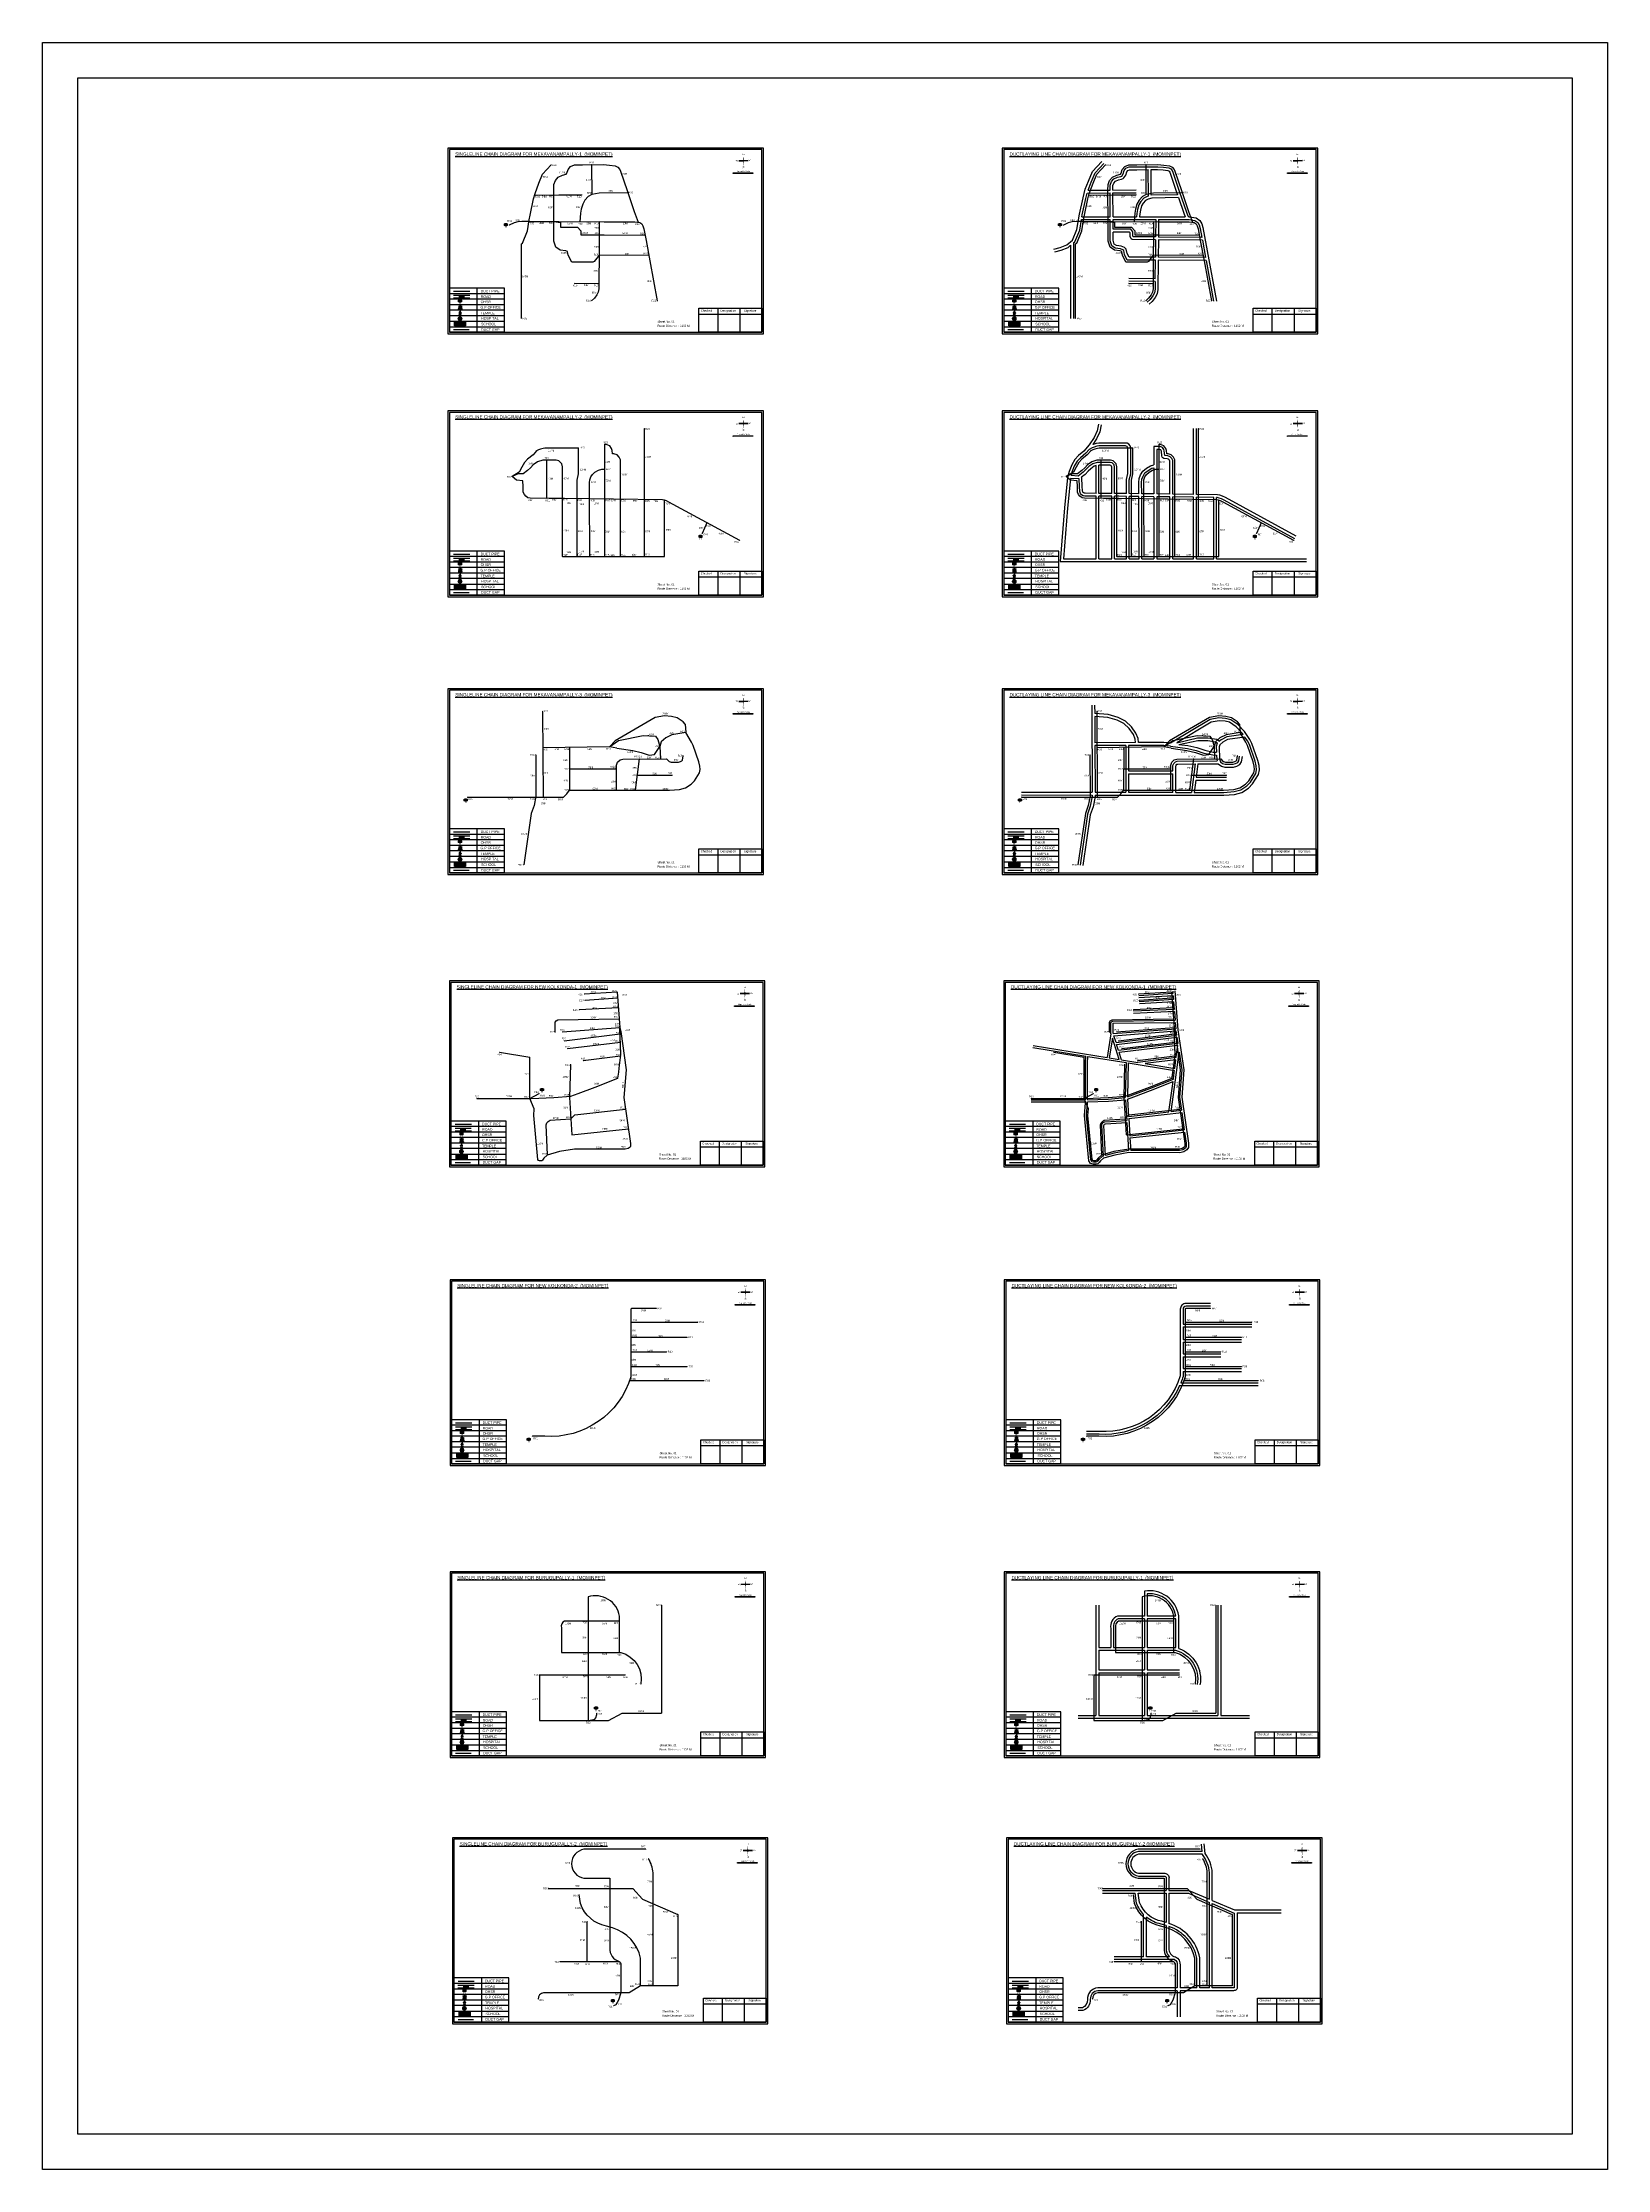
# Model space of a CAD drawing. Header units: inches. Extents: x -512 to 3904, y -21409 to -15407.
import ezdxf

# ---------------------------------------------------------------- set-up
doc = ezdxf.new("R2010")
doc.units = ezdxf.units.IN
doc.header["$MEASUREMENT"] = 0
doc.linetypes.add('DASHEDX2', pattern=[1.5, 1, -0.5])
for name, color, linetype in [('LANDMARK', 7, 'Continuous'), ('OHT', 7, 'Continuous'), ('pipe', 5, 'Continuous')]:
    doc.layers.add(name, color=color, linetype=linetype)
doc.styles.get("Standard").update_dxf_attribs({"font": 'arial.ttf'})

# ---------------------------------------------------------------- blocks, each defined once
blk = doc.blocks.new('OHT')
at = {"linetype": 'Continuous', "lineweight": 0, "true_color": 0x0ffffc}
blk.add_hatch(color=4, dxfattribs=at).paths.add_polyline_path([(0.01, 1), (0, 1, 0.101323), (-0.4, 0.92), (-0.4, 0.52, 0.194075), (0.4, 0.52), (0.4, 0.92, 0.097877)])
at = {"color": 4, "linetype": 'Continuous', "lineweight": 0, "true_color": 0x0ffffc, "flags": 128}
for points in [[(-0.4, 0.52), (-0.4, 0.92)], [(0.4, 0.52), (0.4, 0.92)]]:
    blk.add_lwpolyline(points, dxfattribs=at)
at = {"color": 4, "linetype": 'Continuous', "lineweight": 0, "true_color": 0x0ffffc, "const_width": 0.075, "flags": 128}
for points in [[(-0.15, 0), (-0.15, 0.48)], [(0.15, 0), (0.15, 0.47)]]:
    blk.add_lwpolyline(points, dxfattribs=at)
at = {"color": 4, "linetype": 'Continuous', "lineweight": 0, "true_color": 0x0ffffc}
for centre, radius, start, end in [((0.01, -0.02), 1.02, 67.3109, 113.4711), ((0, 1.51), 1.07, 247.7682, 291.7007)]:
    blk.add_arc(centre, radius, start, end, dxfattribs=at)
blk = doc.blocks.new('Government_Office')
at = {"linetype": 'Continuous', "lineweight": 0, "true_color": 0xff0000}
for points in [[(-0.5, 0.05), (0.5, 0.05), (0.5, 0), (-0.5, 0)], [(-0.45, 0.08), (-0.45, 0.12), (0.45, 0.12), (0.45, 0.08)], [(-0.4, 0.14), (-0.4, 0.18), (0.4, 0.18), (0.4, 0.14)]]:
    blk.add_hatch(color=1, dxfattribs=at).paths.add_polyline_path(points)
h = blk.add_hatch(color=1, dxfattribs=at)
h.paths.add_polyline_path([(0.44, 0.72), (0.45, 0.75), (0, 0.93), (-0.45, 0.75), (-0.44, 0.72)])
h.paths.add_polyline_path([(0.36, 0.75), (-0.36, 0.75), (0, 0.9)], flags=16)
h.paths.add_polyline_path([(0, 0.78, -1), (0, 0.87, -1)], flags=0)
h = blk.add_hatch(color=1, dxfattribs=at)
edge = h.paths.add_edge_path()
edge.add_line((-0.27, 0.2), (-0.3, 0.68))
edge.add_line((-0.3, 0.68), (-0.29, 0.68))
edge.add_arc((-0.28, 0.69), 0.0176, 225.304, 441.5659)
edge.add_line((-0.28, 0.7), (-0.39, 0.7))
edge.add_arc((-0.39, 0.69), 0.0176, 98.4341, 314.696)
edge.add_line((-0.38, 0.68), (-0.37, 0.68))
edge.add_line((-0.37, 0.68), (-0.4, 0.2))
edge.add_line((-0.4, 0.2), (-0.27, 0.2))
h = blk.add_hatch(color=1, dxfattribs=at)
edge = h.paths.add_edge_path()
edge.add_line((-0.05, 0.2), (-0.07, 0.68))
edge.add_line((-0.07, 0.68), (-0.07, 0.68))
edge.add_arc((-0.05, 0.69), 0.0176, 225.304, 441.5659)
edge.add_line((-0.05, 0.7), (-0.17, 0.7))
edge.add_arc((-0.17, 0.69), 0.0176, 98.4341, 314.696)
edge.add_line((-0.16, 0.68), (-0.15, 0.68))
edge.add_line((-0.15, 0.68), (-0.18, 0.2))
edge.add_line((-0.18, 0.2), (-0.05, 0.2))
h = blk.add_hatch(color=1, dxfattribs=at)
edge = h.paths.add_edge_path()
edge.add_arc((0, 0.83), 0.0467, 90, 270)
edge.add_arc((0, 0.83), 0.0467, 270, 450)
h = blk.add_hatch(color=1, dxfattribs=at)
edge = h.paths.add_edge_path()
edge.add_line((0.18, 0.2), (0.15, 0.68))
edge.add_line((0.15, 0.68), (0.16, 0.68))
edge.add_arc((0.17, 0.69), 0.0176, 225.304, 441.5659)
edge.add_line((0.17, 0.7), (0.05, 0.7))
edge.add_arc((0.05, 0.69), 0.0176, 98.4341, 314.696)
edge.add_line((0.07, 0.68), (0.07, 0.68))
edge.add_line((0.07, 0.68), (0.05, 0.2))
edge.add_line((0.05, 0.2), (0.18, 0.2))
h = blk.add_hatch(color=1, dxfattribs=at)
edge = h.paths.add_edge_path()
edge.add_line((0.4, 0.2), (0.37, 0.68))
edge.add_line((0.37, 0.68), (0.38, 0.68))
edge.add_arc((0.39, 0.69), 0.0176, 225.304, 441.5659)
edge.add_line((0.4, 0.7), (0.28, 0.7))
edge.add_arc((0.28, 0.69), 0.0176, 98.4341, 314.696)
edge.add_line((0.29, 0.68), (0.3, 0.68))
edge.add_line((0.3, 0.68), (0.27, 0.2))
edge.add_line((0.27, 0.2), (0.4, 0.2))
at = {"color": 1, "linetype": 'Continuous', "lineweight": 0, "true_color": 0xff0000, "flags": 128}
for points in [[(-0.5, 0.05), (0.5, 0.05), (0.5, 0), (-0.5, 0)], [(-0.45, 0.75), (-0.44, 0.72), (0.44, 0.72), (0.45, 0.75), (0, 0.93)], [(-0.45, 0.08), (-0.45, 0.12), (0.45, 0.12), (0.45, 0.08)], [(-0.4, 0.14), (-0.4, 0.18), (0.4, 0.18), (0.4, 0.14)], [(-0.36, 0.75), (0.36, 0.75), (0, 0.9)]]:
    blk.add_lwpolyline(points, close=True, dxfattribs=at)
for points in [[(-0.27, 0.2), (-0.3, 0.68), (-0.29, 0.68, 1.379694), (-0.28, 0.7), (-0.39, 0.7, 1.379694), (-0.38, 0.68), (-0.37, 0.68), (-0.4, 0.2)], [(-0.05, 0.2), (-0.07, 0.68), (-0.07, 0.68, 1.379694), (-0.05, 0.7), (-0.17, 0.7, 1.379694), (-0.16, 0.68), (-0.15, 0.68), (-0.18, 0.2)], [(0, 0.87, 1), (0, 0.78, 1)], [(0.18, 0.2), (0.15, 0.68), (0.16, 0.68, 1.379694), (0.17, 0.7), (0.05, 0.7, 1.379694), (0.07, 0.68), (0.07, 0.68), (0.05, 0.2)], [(0.4, 0.2), (0.37, 0.68), (0.38, 0.68, 1.379694), (0.4, 0.7), (0.28, 0.7, 1.379694), (0.29, 0.68), (0.3, 0.68), (0.27, 0.2)]]:
    blk.add_lwpolyline(points, format="xyb", close=True, dxfattribs=at)
blk = doc.blocks.new('Temple')
at = {"linetype": 'Continuous', "lineweight": 0, "true_color": 0xff0000}
h = blk.add_hatch(color=1, dxfattribs=at)
edge = h.paths.add_edge_path()
edge.add_line((0.17, 0.49), (0.22, 0.49))
edge.add_line((0.22, 0.49), (0.22, 0.5))
edge.add_line((0.22, 0.5), (0.31, 0.5))
edge.add_line((0.31, 0.5), (0.31, 0.53))
edge.add_line((0.31, 0.53), (0.26, 0.53))
edge.add_line((0.26, 0.53), (0.26, 0.54))
edge.add_line((0.26, 0.54), (0.2, 0.54))
edge.add_spline(control_points=[(0.2, 0.54), (0.2, 0.59), (0.19, 0.64), (0.14, 0.74), (0.09, 0.79), (0.03, 0.8), (0.02, 0.81), (0.01, 0.81)], knot_values=[4.712389, 4.712389, 4.712389, 4.712389, 5.278166, 5.278166, 6.117402, 6.117402, 6.223801, 6.223801, 6.223801, 6.223801], degree=3, periodic=0)
edge.add_line((0.01, 0.81), (0.01, 0.79))
edge.add_line((0.01, 0.79), (-0.01, 0.79))
edge.add_line((-0.01, 0.79), (-0.01, 0.81))
edge.add_spline(control_points=[(-0.01, 0.81), (-0.05, 0.8), (-0.1, 0.78), (-0.17, 0.7), (-0.2, 0.63), (-0.2, 0.55), (-0.2, 0.55), (-0.2, 0.54)], knot_values=[6.343965, 6.343965, 6.343965, 6.343965, 6.956638, 6.956638, 7.795874, 7.795874, 7.853982, 7.853982, 7.853982, 7.853982], degree=3, periodic=0)
edge.add_line((-0.2, 0.54), (-0.26, 0.54))
edge.add_line((-0.26, 0.54), (-0.26, 0.53))
edge.add_line((-0.26, 0.53), (-0.31, 0.53))
edge.add_line((-0.31, 0.53), (-0.31, 0.5))
edge.add_line((-0.31, 0.5), (-0.22, 0.5))
edge.add_line((-0.22, 0.5), (-0.22, 0.49))
edge.add_line((-0.22, 0.49), (-0.17, 0.49))
edge.add_line((-0.17, 0.49), (-0.17, 0.07))
edge.add_arc((-0.2, 0.07), 0.03, -90, 0, ccw=False)
edge.add_line((-0.2, 0.04), (-0.26, 0.04))
edge.add_line((-0.26, 0.04), (-0.26, 0.03))
edge.add_line((-0.26, 0.03), (-0.31, 0.03))
edge.add_line((-0.31, 0.03), (-0.31, 0))
edge.add_line((-0.31, 0), (0.31, 0))
edge.add_line((0.31, 0), (0.31, 0.03))
edge.add_line((0.31, 0.03), (0.26, 0.03))
edge.add_line((0.26, 0.03), (0.26, 0.04))
edge.add_line((0.26, 0.04), (0.2, 0.04))
edge.add_arc((0.2, 0.07), 0.03, 180, 270, ccw=False)
edge.add_line((0.17, 0.07), (0.17, 0.49))
h.paths.add_polyline_path([(0.12, 0.07, -0.414214), (0.1, 0.04), (0.05, 0.04), (0.05, 0.03), (-0.05, 0.03), (-0.05, 0.04), (-0.1, 0.04, -0.414214), (-0.12, 0.07), (-0.12, 0.5), (0.12, 0.5)], flags=16)
edge = h.paths.add_edge_path(flags=16)
edge.add_ellipse((0, 0.54), major_axis=(0, 0.242), ratio=0.722808, start_angle=270, end_angle=450, ccw=False)
edge.add_line((0.17, 0.54), (-0.17, 0.54))
h.paths.add_polyline_path([(0.01, 0.23), (0.01, 0.07), (-0.01, 0.07), (-0.01, 0.23)], flags=0)
at = {"linetype": 'Continuous', "lineweight": 0, "true_color": 0xe66000}
blk.add_hatch(color=32, dxfattribs=at).paths.add_polyline_path([(-0.01, 1), (0.15, 0.93), (0, 0.85)])
at = {"linetype": 'Continuous', "lineweight": 0, "true_color": 0xff0000}
h = blk.add_hatch(color=1, dxfattribs=at)
edge = h.paths.add_edge_path()
edge.add_line((0.01, 0.86), (0, 0.85))
edge.add_line((0, 0.85), (0, 0.93))
edge.add_line((0, 0.93), (-0.01, 0.93))
edge.add_line((-0.01, 0.93), (-0.01, 0.81))
edge.add_spline(control_points=[(-0.01, 0.81), (0, 0.81), (0, 0.81), (0.01, 0.81)], knot_values=[6.223801, 6.223801, 6.223801, 6.223801, 6.343965, 6.343965, 6.343965, 6.343965], degree=3, periodic=0)
edge.add_line((0.01, 0.81), (0.01, 0.86))
h = blk.add_hatch(color=1, dxfattribs=at)
edge = h.paths.add_edge_path()
edge.add_line((0.01, 0.79), (0.01, 0.81))
edge.add_spline(control_points=[(0.01, 0.81), (0, 0.81), (0, 0.81), (-0.01, 0.81)], knot_values=[6.223801, 6.223801, 6.223801, 6.223801, 6.343965, 6.343965, 6.343965, 6.343965], degree=3, periodic=0)
edge.add_line((-0.01, 0.81), (-0.01, 0.79))
edge.add_line((-0.01, 0.79), (0.01, 0.79))
at = {"color": 1, "linetype": 'Continuous', "lineweight": 0, "true_color": 0xff0000, "flags": 128}
blk.add_lwpolyline([(0.2, 0.54), (0.26, 0.54), (0.26, 0.53), (0.31, 0.53), (0.31, 0.5), (0.22, 0.5), (0.22, 0.49), (0.17, 0.49), (0.17, 0.07, 0.414214), (0.2, 0.04), (0.26, 0.04), (0.26, 0.03), (0.31, 0.03), (0.31, 0), (-0.31, 0), (-0.31, 0.03), (-0.26, 0.03), (-0.26, 0.04), (-0.2, 0.04, 0.414214), (-0.17, 0.07), (-0.17, 0.49), (-0.22, 0.49), (-0.22, 0.5), (-0.31, 0.5), (-0.31, 0.53), (-0.26, 0.53), (-0.26, 0.54), (-0.2, 0.54)], format="xyb", dxfattribs=at)
blk.add_lwpolyline([(-0.17, 0.54), (0.17, 0.54)], dxfattribs=at)
blk.add_lwpolyline([(0.12, 0.5), (0.12, 0.07, -0.414214), (0.1, 0.04), (0.05, 0.04), (0.05, 0.03), (-0.05, 0.03), (-0.05, 0.04), (-0.1, 0.04, -0.414214), (-0.12, 0.07), (-0.12, 0.5)], format="xyb", close=True, dxfattribs=at)
at = {"color": 32, "linetype": 'Continuous', "lineweight": 0, "true_color": 0xe66000, "flags": 128}
blk.add_lwpolyline([(-0.01, 1), (0.15, 0.93), (0, 0.85), (-0.01, 1)], dxfattribs=at)
at = {"color": 1, "linetype": 'Continuous', "lineweight": 0, "true_color": 0xff0000, "flags": 128}
for points in [[(0.01, 0.93), (-0.01, 0.93), (-0.01, 0.79), (0.01, 0.79)], [(0.01, 0.23), (-0.01, 0.23), (-0.01, 0.07), (0.01, 0.07)]]:
    blk.add_lwpolyline(points, close=True, dxfattribs=at)
at = {"color": 1, "linetype": 'Continuous', "lineweight": 0, "true_color": 0xff0000}
blk.add_ellipse((0, 0.54), major_axis=(0, 0.242), ratio=0.722808, start_param=4.712389, end_param=7.853982, dxfattribs=at)
blk.add_open_spline([(0.2, 0.54), (0.2, 0.59), (0.19, 0.64), (0.14, 0.74), (0.09, 0.79), (-0.02, 0.82), (-0.08, 0.79), (-0.17, 0.7), (-0.2, 0.63), (-0.2, 0.55), (-0.2, 0.55), (-0.2, 0.54)], degree=3, knots=[4.712389, 4.712389, 4.712389, 4.712389, 5.278166, 5.278166, 6.117402, 6.117402, 6.956638, 6.956638, 7.795874, 7.795874, 7.853982, 7.853982, 7.853982, 7.853982], dxfattribs=at)
blk = doc.blocks.new('*U121')
at = {"color": 0, "linetype": 'DASHEDX2', "transparency": 16777216}
blk.add_line((-8.2, 0), (8, 0), dxfattribs=at)
blk = doc.blocks.new('Hospital')
at = {"linetype": 'Continuous', "lineweight": 0, "true_color": 0x000000}
h = blk.add_hatch(color=18, dxfattribs=at)
h.paths.add_polyline_path([(-0.5, 0, 1), (0.5, 0, 1)])
h.paths.add_polyline_path([(0.45, 0, -1), (-0.45, 0, -1)], flags=16)
at = {"linetype": 'Continuous', "true_color": 0xff0000}
blk.add_hatch(color=1, dxfattribs=at).paths.add_polyline_path([(-0.39, 0.08), (-0.08, 0.08), (-0.08, 0.39), (0.08, 0.39), (0.08, 0.08), (0.39, 0.08), (0.39, -0.08), (0.08, -0.08), (0.08, -0.39), (-0.08, -0.39), (-0.08, -0.08), (-0.39, -0.08)])
at = {"color": 1, "linetype": 'Continuous', "true_color": 0xff0000, "flags": 128}
blk.add_lwpolyline([(-0.39, 0.08), (-0.08, 0.08), (-0.08, 0.39), (0.08, 0.39), (0.08, 0.08), (0.39, 0.08), (0.39, -0.08), (0.08, -0.08), (0.08, -0.39), (-0.08, -0.39), (-0.08, -0.08), (-0.39, -0.08)], close=True, dxfattribs=at)
at = {"color": 18, "linetype": 'Continuous', "lineweight": 0, "true_color": 0x000000}
for radius in [0.5, 0.446]:
    blk.add_circle((0, 0), radius, dxfattribs=at)
blk = doc.blocks.new('*U122')
at = {"color": 0, "linetype": 'DASHEDX2', "transparency": 16777216}
blk.add_line((-8.2, 0), (8, 0), dxfattribs=at)
blk = doc.blocks.new('*U126')
at = {"color": 0, "linetype": 'DASHEDX2', "transparency": 16777216}
blk.add_line((-8.2, 0), (8, 0), dxfattribs=at)
blk = doc.blocks.new('*U127')
at = {"color": 0, "linetype": 'DASHEDX2', "transparency": 16777216}
blk.add_line((-8.2, 0), (8, 0), dxfattribs=at)
blk = doc.blocks.new('*U131')
at = {"color": 0, "linetype": 'DASHEDX2', "transparency": 16777216}
blk.add_line((-8.2, 0), (8, 0), dxfattribs=at)
blk = doc.blocks.new('*U132')
at = {"color": 0, "linetype": 'DASHEDX2', "transparency": 16777216}
blk.add_line((-8.2, 0), (8, 0), dxfattribs=at)
blk = doc.blocks.new('*U133')
at = {"color": 0, "linetype": 'DASHEDX2', "transparency": 16777216}
blk.add_line((-8.2, 0), (8, 0), dxfattribs=at)
blk = doc.blocks.new('*U134')
at = {"color": 0, "linetype": 'DASHEDX2', "transparency": 16777216}
blk.add_line((-8.2, 0), (8, 0), dxfattribs=at)
blk = doc.blocks.new('*U135')
at = {"color": 0, "linetype": 'DASHEDX2', "transparency": 16777216}
blk.add_line((-8.2, 0), (8, 0), dxfattribs=at)
blk = doc.blocks.new('*U136')
at = {"color": 0, "linetype": 'DASHEDX2', "transparency": 16777216}
blk.add_line((-8.2, 0), (8, 0), dxfattribs=at)
blk = doc.blocks.new('*U137')
at = {"color": 0, "linetype": 'DASHEDX2', "transparency": 16777216}
blk.add_line((-8.2, 0), (8, 0), dxfattribs=at)
blk = doc.blocks.new('*U138')
at = {"color": 0, "linetype": 'DASHEDX2', "transparency": 16777216}
blk.add_line((-8.2, 0), (8, 0), dxfattribs=at)
blk = doc.blocks.new('*U139')
at = {"color": 0, "linetype": 'DASHEDX2', "transparency": 16777216}
blk.add_line((-8.2, 0), (8, 0), dxfattribs=at)
blk = doc.blocks.new('*U140')
at = {"color": 0, "linetype": 'DASHEDX2', "transparency": 16777216}
blk.add_line((-8.2, 0), (8, 0), dxfattribs=at)

msp = doc.modelspace()

# ---------------------------------------------------------------- hatches: boundary and pattern name
at = {"ltscale": 0.5}
h = msp.add_hatch(color=5, dxfattribs=at)
h.dxf.hatch_style = 1
h.paths.add_polyline_path([(925.2, -15752.2, 1), (922.1, -15752.2, 1)])
h = msp.add_hatch(color=5, dxfattribs=at)
h.dxf.hatch_style = 1
h.paths.add_polyline_path([(1039.6, -15751.4, 1), (1036.4, -15751.4, 1)])
at = {"true_color": 0x0093dd}
h = msp.add_hatch(color=142, dxfattribs=at)
h.dxf.hatch_style = 1
h.paths.add_polyline_path([(1437, -15774.8), (1437, -15776.6), (1492.5, -15776.5), (1492.5, -15774.6)])
at = {"ltscale": 0.5}
h = msp.add_hatch(color=5, dxfattribs=at)
h.dxf.hatch_style = 1
h.paths.add_polyline_path([(2489.2, -15752.2, 1), (2486.1, -15752.2, 1)])
h = msp.add_hatch(color=5, dxfattribs=at)
h.dxf.hatch_style = 1
h.paths.add_polyline_path([(2603.5, -15751.4, 1), (2600.4, -15751.4, 1)])
at = {"true_color": 0x0093dd}
h = msp.add_hatch(color=142, dxfattribs=at)
h.dxf.hatch_style = 1
h.paths.add_polyline_path([(3001, -15774.8), (3001, -15776.6), (3056.5, -15776.5), (3056.5, -15774.6)])
at = {"ltscale": 0.5}
h = msp.add_hatch(color=5, dxfattribs=at)
h.dxf.hatch_style = 1
h.paths.add_polyline_path([(878.3, -15837.4, 1), (875.2, -15837.4, 1)])
h = msp.add_hatch(color=5, dxfattribs=at)
h.dxf.hatch_style = 1
h.paths.add_polyline_path([(932.2, -15837, 1), (929.1, -15837, 1)])
h = msp.add_hatch(color=5, dxfattribs=at)
h.dxf.hatch_style = 1
h.paths.add_polyline_path([(1011.5, -15836.5, 1), (1008.3, -15836.5, 1)])
h = msp.add_hatch(color=5, dxfattribs=at)
h.dxf.hatch_style = 1
h.paths.add_polyline_path([(1040.2, -15835.4, 1), (1037.1, -15835.4, 1)])
h = msp.add_hatch(color=5, dxfattribs=at)
h.dxf.hatch_style = 1
h.paths.add_polyline_path([(1141.2, -15830.4, 1), (1138.1, -15830.4, 1)])
h = msp.add_hatch(color=5, dxfattribs=at)
h.dxf.hatch_style = 1
h.paths.add_polyline_path([(2442.3, -15837.4, 1), (2439.2, -15837.4, 1)])
h = msp.add_hatch(color=5, dxfattribs=at)
h.dxf.hatch_style = 1
h.paths.add_polyline_path([(2496.2, -15837, 1), (2493.1, -15837, 1)])
h = msp.add_hatch(color=5, dxfattribs=at)
h.dxf.hatch_style = 1
h.paths.add_polyline_path([(2575.5, -15836.5, 1), (2572.3, -15836.5, 1)])
h = msp.add_hatch(color=5, dxfattribs=at)
h.dxf.hatch_style = 1
h.paths.add_polyline_path([(2604.2, -15835.4, 1), (2601.1, -15835.4, 1)])
h = msp.add_hatch(color=5, dxfattribs=at)
h.dxf.hatch_style = 1
h.paths.add_polyline_path([(2705.2, -15830.4, 1), (2702.1, -15830.4, 1)])
h = msp.add_hatch(color=5, dxfattribs=at)
h.dxf.hatch_style = 1
h.paths.add_polyline_path([(806.5, -15922, 1), (803.3, -15922, 1)])
h = msp.add_hatch(color=5, dxfattribs=at)
h.dxf.hatch_style = 1
h.paths.add_polyline_path([(862.5, -15912.2, 1), (859.4, -15912.2, 1)])
h = msp.add_hatch(color=5, dxfattribs=at)
h.dxf.hatch_style = 1
h.paths.add_polyline_path([(932.7, -15912.3, 1), (929.6, -15912.3, 1)])
h = msp.add_hatch(color=5, dxfattribs=at)
h.dxf.hatch_style = 1
h.paths.add_polyline_path([(1005.8, -15912.3, 1), (1002.7, -15912.3, 1)])
h = msp.add_hatch(color=5, dxfattribs=at)
h.dxf.hatch_style = 1
h.paths.add_polyline_path([(1060.5, -15949.5, 1), (1057.4, -15949.5, 1)])
h = msp.add_hatch(color=5, dxfattribs=at)
h.dxf.hatch_style = 1
h.paths.add_polyline_path([(1060.8, -15912.4, 1), (1057.7, -15912.4, 1)])
h = msp.add_hatch(color=5, dxfattribs=at)
h.dxf.hatch_style = 1
h.paths.add_polyline_path([(1170.7, -15914.2, 1), (1167.6, -15914.2, 1)])
h = msp.add_hatch(color=5, dxfattribs=at)
h.dxf.hatch_style = 1
h.paths.add_polyline_path([(1190, -15950.5, 1), (1186.9, -15950.5, 1)])
h = msp.add_hatch(color=5, dxfattribs=at)
h.dxf.hatch_style = 1
h.paths.add_polyline_path([(2370.5, -15922, 1), (2367.3, -15922, 1)])
h = msp.add_hatch(color=5, dxfattribs=at)
h.dxf.hatch_style = 1
h.paths.add_polyline_path([(2426.5, -15912.2, 1), (2423.4, -15912.2, 1)])
h = msp.add_hatch(color=5, dxfattribs=at)
h.dxf.hatch_style = 1
h.paths.add_polyline_path([(2496.7, -15912.3, 1), (2493.6, -15912.3, 1)])
h = msp.add_hatch(color=5, dxfattribs=at)
h.dxf.hatch_style = 1
h.paths.add_polyline_path([(2569.8, -15912.3, 1), (2566.7, -15912.3, 1)])
h = msp.add_hatch(color=5, dxfattribs=at)
h.dxf.hatch_style = 1
h.paths.add_polyline_path([(2624.5, -15949.5, 1), (2621.4, -15949.5, 1)])
h = msp.add_hatch(color=5, dxfattribs=at)
h.dxf.hatch_style = 1
h.paths.add_polyline_path([(2624.8, -15912.4, 1), (2621.7, -15912.4, 1)])
h = msp.add_hatch(color=5, dxfattribs=at)
h.dxf.hatch_style = 1
h.paths.add_polyline_path([(2734.7, -15914.2, 1), (2731.6, -15914.2, 1)])
h = msp.add_hatch(color=5, dxfattribs=at)
h.dxf.hatch_style = 1
h.paths.add_polyline_path([(2754, -15950.5, 1), (2750.8, -15950.5, 1)])
h = msp.add_hatch(color=5, dxfattribs=at)
h.dxf.hatch_style = 1
h.paths.add_polyline_path([(1060.1, -16006.5, 1), (1057, -16006.5, 1)])
h = msp.add_hatch(color=5, dxfattribs=at)
h.dxf.hatch_style = 1
h.paths.add_polyline_path([(1200.5, -16007.6, 1), (1197.3, -16007.6, 1)])
h = msp.add_hatch(color=5, dxfattribs=at)
h.dxf.hatch_style = 1
h.paths.add_polyline_path([(2624.1, -16006.5, 1), (2621, -16006.5, 1)])
h = msp.add_hatch(color=5, dxfattribs=at)
h.dxf.hatch_style = 1
h.paths.add_polyline_path([(2764.5, -16007.6, 1), (2761.3, -16007.6, 1)])
h = msp.add_hatch(color=5, dxfattribs=at)
h.dxf.hatch_style = 1
h.paths.add_polyline_path([(990.8, -16086.6, 1), (987.7, -16086.6, 1)])
h = msp.add_hatch(color=5, dxfattribs=at)
h.dxf.hatch_style = 1
h.paths.add_polyline_path([(1059.5, -16087.4, 1), (1056.4, -16087.4, 1)])
h = msp.add_hatch(color=5, dxfattribs=at)
h.dxf.hatch_style = 1
h.paths.add_polyline_path([(2554.8, -16086.6, 1), (2551.7, -16086.6, 1)])
h = msp.add_hatch(color=5, dxfattribs=at)
h.dxf.hatch_style = 1
h.paths.add_polyline_path([(2623.5, -16087.4, 1), (2620.4, -16087.4, 1)])
h = msp.add_hatch(color=5, dxfattribs=at)
h.dxf.hatch_style = 1
h.paths.add_polyline_path([(1039, -16135.3, 1), (1035.9, -16135.3, 1)])
h = msp.add_hatch(color=5, dxfattribs=at)
h.dxf.hatch_style = 1
h.paths.add_polyline_path([(1224.1, -16136.2, 1), (1221, -16136.2, 1)])
h = msp.add_hatch(color=5, dxfattribs=at)
h.dxf.hatch_style = 1
h.paths.add_polyline_path([(2603, -16135.3, 1), (2599.8, -16135.3, 1)])
h = msp.add_hatch(color=5, dxfattribs=at)
h.dxf.hatch_style = 1
h.paths.add_polyline_path([(2788.1, -16136.2, 1), (2785, -16136.2, 1)])
at = {"true_color": 0xc8c92d}
h = msp.add_hatch(color=52, dxfattribs=at)
h.dxf.hatch_style = 1
h.paths.add_polyline_path([(657.2, -16195.7), (651, -16195.7), (651, -16206.8), (657.2, -16206.8)])
h.paths.add_polyline_path([(682, -16195.7), (675.9, -16195.7), (675.9, -16206.8), (682, -16206.8)])
at = {"true_color": 0x293189}
h = msp.add_hatch(color=177, dxfattribs=at)
h.dxf.hatch_style = 1
h.paths.add_polyline_path([(675.9, -16195.7), (657.2, -16195.7), (657.2, -16206.8), (664.2, -16206.8), (664.2, -16203.2), (668.1, -16203.2), (668.1, -16206.8), (675.9, -16206.8)])
h.paths.add_polyline_path([(659.9, -16198.2), (658.5, -16198.2), (658.5, -16196.9), (659.9, -16196.9)], flags=16)
h.paths.add_polyline_path([(672.7, -16198.2), (672.7, -16196.9), (674.1, -16196.9), (674.1, -16198.2)], flags=16)
at = {"ltscale": 0.5}
h = msp.add_hatch(color=5, dxfattribs=at)
h.dxf.hatch_style = 1
h.paths.add_polyline_path([(840.9, -16185.2, 1), (837.8, -16185.2, 1)])
at = {"true_color": 0xc8c92d}
h = msp.add_hatch(color=52, dxfattribs=at)
h.dxf.hatch_style = 1
h.paths.add_polyline_path([(2221.2, -16195.7), (2215, -16195.7), (2215, -16206.8), (2221.2, -16206.8)])
h.paths.add_polyline_path([(2246, -16195.7), (2239.9, -16195.7), (2239.9, -16206.8), (2246, -16206.8)])
at = {"true_color": 0x293189}
h = msp.add_hatch(color=177, dxfattribs=at)
h.dxf.hatch_style = 1
h.paths.add_polyline_path([(2239.9, -16195.7), (2221.2, -16195.7), (2221.2, -16206.8), (2228.2, -16206.8), (2228.2, -16203.2), (2232.1, -16203.2), (2232.1, -16206.8), (2239.9, -16206.8)])
h.paths.add_polyline_path([(2223.9, -16198.2), (2222.5, -16198.2), (2222.5, -16196.9), (2223.9, -16196.9)], flags=16)
h.paths.add_polyline_path([(2236.7, -16198.2), (2236.7, -16196.9), (2238.1, -16196.9), (2238.1, -16198.2)], flags=16)
at = {"ltscale": 0.5}
h = msp.add_hatch(color=5, dxfattribs=at)
h.dxf.hatch_style = 1
h.paths.add_polyline_path([(2404.9, -16185.2, 1), (2401.7, -16185.2, 1)])
h = msp.add_hatch(color=5, dxfattribs=at)
h.dxf.hatch_style = 1
h.paths.add_polyline_path([(1188, -16496.4, 1), (1184.9, -16496.4, 1)])
h = msp.add_hatch(color=5, dxfattribs=at)
h.dxf.hatch_style = 1
h.paths.add_polyline_path([(2752, -16496.4, 1), (2748.9, -16496.4, 1)])
h = msp.add_hatch(color=5, dxfattribs=at)
h.dxf.hatch_style = 1
h.paths.add_polyline_path([(1002.3, -16551.2, 1), (999.2, -16551.2, 1)])
h = msp.add_hatch(color=5, dxfattribs=at)
h.dxf.hatch_style = 1
h.paths.add_polyline_path([(1075.6, -16541.1, 1), (1072.5, -16541.1, 1)])
at = {"true_color": 0x0093dd}
h = msp.add_hatch(color=142, dxfattribs=at)
h.dxf.hatch_style = 1
h.paths.add_polyline_path([(1437, -16516.5), (1437, -16518.4), (1492.5, -16518.2), (1492.5, -16516.4)])
at = {"ltscale": 0.5}
h = msp.add_hatch(color=5, dxfattribs=at)
h.dxf.hatch_style = 1
h.paths.add_polyline_path([(2566.3, -16551.2, 1), (2563.2, -16551.2, 1)])
h = msp.add_hatch(color=5, dxfattribs=at)
h.dxf.hatch_style = 1
h.paths.add_polyline_path([(2639.6, -16541.1, 1), (2636.5, -16541.1, 1)])
at = {"true_color": 0x0093dd}
h = msp.add_hatch(color=142, dxfattribs=at)
h.dxf.hatch_style = 1
h.paths.add_polyline_path([(3001, -16516.5), (3001, -16518.4), (3056.5, -16518.2), (3056.5, -16516.4)])
at = {"ltscale": 0.5}
h = msp.add_hatch(color=5, dxfattribs=at)
h.dxf.hatch_style = 1
h.paths.add_polyline_path([(912.9, -16585.6, 1), (909.7, -16585.6, 1)])
h = msp.add_hatch(color=5, dxfattribs=at)
h.dxf.hatch_style = 1
h.paths.add_polyline_path([(1075.6, -16610.9, 1), (1072.5, -16610.9, 1)])
h = msp.add_hatch(color=5, dxfattribs=at)
h.dxf.hatch_style = 1
h.paths.add_polyline_path([(2476.8, -16585.6, 1), (2473.7, -16585.6, 1)])
h = msp.add_hatch(color=5, dxfattribs=at)
h.dxf.hatch_style = 1
h.paths.add_polyline_path([(2639.6, -16610.9, 1), (2636.5, -16610.9, 1)])
h = msp.add_hatch(color=5, dxfattribs=at)
h.dxf.hatch_style = 1
h.paths.add_polyline_path([(814.7, -16631.2, 1), (811.6, -16631.2, 1)])
h = msp.add_hatch(color=5, dxfattribs=at)
h.dxf.hatch_style = 1
h.paths.add_polyline_path([(2378.7, -16631.2, 1), (2375.6, -16631.2, 1)])
h = msp.add_hatch(color=5, dxfattribs=at)
h.dxf.hatch_style = 1
h.paths.add_polyline_path([(912.9, -16693.1, 1), (909.7, -16693.1, 1)])
h = msp.add_hatch(color=5, dxfattribs=at)
h.dxf.hatch_style = 1
h.paths.add_polyline_path([(957, -16693.1, 1), (953.8, -16693.1, 1)])
h = msp.add_hatch(color=5, dxfattribs=at)
h.dxf.hatch_style = 1
h.paths.add_polyline_path([(998.2, -16693.6, 1), (995.1, -16693.6, 1)])
h = msp.add_hatch(color=5, dxfattribs=at)
h.dxf.hatch_style = 1
h.paths.add_polyline_path([(1033.5, -16694.1, 1), (1030.4, -16694.1, 1)])
h = msp.add_hatch(color=5, dxfattribs=at)
h.dxf.hatch_style = 1
h.paths.add_polyline_path([(1075.6, -16694.7, 1), (1072.5, -16694.7, 1)])
h = msp.add_hatch(color=5, dxfattribs=at)
h.dxf.hatch_style = 1
h.paths.add_polyline_path([(1120.8, -16695.3, 1), (1117.6, -16695.3, 1)])
h = msp.add_hatch(color=5, dxfattribs=at)
h.dxf.hatch_style = 1
h.paths.add_polyline_path([(1188, -16696.3, 1), (1184.9, -16696.3, 1)])
h = msp.add_hatch(color=5, dxfattribs=at)
h.dxf.hatch_style = 1
h.paths.add_polyline_path([(1244.7, -16698.1, 1), (1241.6, -16698.1, 1)])
h = msp.add_hatch(color=5, dxfattribs=at)
h.dxf.hatch_style = 1
h.paths.add_polyline_path([(2476.8, -16693.1, 1), (2473.7, -16693.1, 1)])
h = msp.add_hatch(color=5, dxfattribs=at)
h.dxf.hatch_style = 1
h.paths.add_polyline_path([(2521, -16693.1, 1), (2517.8, -16693.1, 1)])
h = msp.add_hatch(color=5, dxfattribs=at)
h.dxf.hatch_style = 1
h.paths.add_polyline_path([(2562.2, -16693.6, 1), (2559.1, -16693.6, 1)])
h = msp.add_hatch(color=5, dxfattribs=at)
h.dxf.hatch_style = 1
h.paths.add_polyline_path([(2597.5, -16694.1, 1), (2594.4, -16694.1, 1)])
h = msp.add_hatch(color=5, dxfattribs=at)
h.dxf.hatch_style = 1
h.paths.add_polyline_path([(2639.6, -16694.7, 1), (2636.5, -16694.7, 1)])
h = msp.add_hatch(color=5, dxfattribs=at)
h.dxf.hatch_style = 1
h.paths.add_polyline_path([(2684.8, -16695.3, 1), (2681.6, -16695.3, 1)])
h = msp.add_hatch(color=5, dxfattribs=at)
h.dxf.hatch_style = 1
h.paths.add_polyline_path([(2752, -16696.3, 1), (2748.9, -16696.3, 1)])
h = msp.add_hatch(color=5, dxfattribs=at)
h.dxf.hatch_style = 1
h.paths.add_polyline_path([(2808.7, -16698.1, 1), (2805.6, -16698.1, 1)])
h = msp.add_hatch(color=5, dxfattribs=at)
h.dxf.hatch_style = 1
h.paths.add_polyline_path([(1350.9, -16792.4, 1), (1347.8, -16792.4, 1)])
h = msp.add_hatch(color=5, dxfattribs=at)
h.dxf.hatch_style = 1
h.paths.add_polyline_path([(1364.4, -16761.9, 1), (1361.2, -16761.9, 1)])
h = msp.add_hatch(color=5, dxfattribs=at)
h.dxf.hatch_style = 1
h.paths.add_polyline_path([(2914.9, -16792.4, 1), (2911.8, -16792.4, 1)])
h = msp.add_hatch(color=5, dxfattribs=at)
h.dxf.hatch_style = 1
h.paths.add_polyline_path([(2928.3, -16761.9, 1), (2925.2, -16761.9, 1)])
h = msp.add_hatch(color=5, dxfattribs=at)
h.dxf.hatch_style = 1
h.paths.add_polyline_path([(957, -16857.3, 1), (953.8, -16857.3, 1)])
h = msp.add_hatch(color=5, dxfattribs=at)
h.dxf.hatch_style = 1
h.paths.add_polyline_path([(998.2, -16857.3, 1), (995.1, -16857.3, 1)])
h = msp.add_hatch(color=5, dxfattribs=at)
h.dxf.hatch_style = 1
h.paths.add_polyline_path([(1034.1, -16857.3, 1), (1030.9, -16857.3, 1)])
h = msp.add_hatch(color=5, dxfattribs=at)
h.dxf.hatch_style = 1
h.paths.add_polyline_path([(1075.6, -16857.3, 1), (1072.5, -16857.3, 1)])
h = msp.add_hatch(color=5, dxfattribs=at)
h.dxf.hatch_style = 1
h.paths.add_polyline_path([(1120.8, -16857.3, 1), (1117.6, -16857.3, 1)])
h = msp.add_hatch(color=5, dxfattribs=at)
h.dxf.hatch_style = 1
h.paths.add_polyline_path([(1188, -16857.3, 1), (1184.9, -16857.3, 1)])
h = msp.add_hatch(color=5, dxfattribs=at)
h.dxf.hatch_style = 1
h.paths.add_polyline_path([(1457, -16812.4, 1), (1453.9, -16812.4, 1)])
h = msp.add_hatch(color=5, dxfattribs=at)
h.dxf.hatch_style = 1
h.paths.add_polyline_path([(2521, -16857.3, 1), (2517.8, -16857.3, 1)])
h = msp.add_hatch(color=5, dxfattribs=at)
h.dxf.hatch_style = 1
h.paths.add_polyline_path([(2562.2, -16857.3, 1), (2559.1, -16857.3, 1)])
h = msp.add_hatch(color=5, dxfattribs=at)
h.dxf.hatch_style = 1
h.paths.add_polyline_path([(2598.1, -16857.3, 1), (2594.9, -16857.3, 1)])
h = msp.add_hatch(color=5, dxfattribs=at)
h.dxf.hatch_style = 1
h.paths.add_polyline_path([(2639.6, -16857.3, 1), (2636.5, -16857.3, 1)])
h = msp.add_hatch(color=5, dxfattribs=at)
h.dxf.hatch_style = 1
h.paths.add_polyline_path([(2684.8, -16857.3, 1), (2681.6, -16857.3, 1)])
h = msp.add_hatch(color=5, dxfattribs=at)
h.dxf.hatch_style = 1
h.paths.add_polyline_path([(2752, -16857.3, 1), (2748.9, -16857.3, 1)])
h = msp.add_hatch(color=5, dxfattribs=at)
h.dxf.hatch_style = 1
h.paths.add_polyline_path([(3021, -16812.4, 1), (3017.9, -16812.4, 1)])
at = {"true_color": 0xc8c92d}
h = msp.add_hatch(color=52, dxfattribs=at)
h.dxf.hatch_style = 1
h.paths.add_polyline_path([(657.2, -16937.5), (651, -16937.5), (651, -16948.5), (657.2, -16948.5)])
h.paths.add_polyline_path([(682, -16937.5), (675.9, -16937.5), (675.9, -16948.5), (682, -16948.5)])
at = {"true_color": 0x293189}
h = msp.add_hatch(color=177, dxfattribs=at)
h.dxf.hatch_style = 1
h.paths.add_polyline_path([(675.9, -16937.5), (657.2, -16937.5), (657.2, -16948.5), (664.2, -16948.5), (664.2, -16944.9), (668.1, -16944.9), (668.1, -16948.5), (675.9, -16948.5)])
h.paths.add_polyline_path([(659.9, -16939.9), (658.5, -16939.9), (658.5, -16938.7), (659.9, -16938.7)], flags=16)
h.paths.add_polyline_path([(672.7, -16939.9), (672.7, -16938.7), (674.1, -16938.7), (674.1, -16939.9)], flags=16)
at = {"true_color": 0xc8c92d}
h = msp.add_hatch(color=52, dxfattribs=at)
h.dxf.hatch_style = 1
h.paths.add_polyline_path([(2221.2, -16937.5), (2215, -16937.5), (2215, -16948.5), (2221.2, -16948.5)])
h.paths.add_polyline_path([(2246, -16937.5), (2239.9, -16937.5), (2239.9, -16948.5), (2246, -16948.5)])
at = {"true_color": 0x293189}
h = msp.add_hatch(color=177, dxfattribs=at)
h.dxf.hatch_style = 1
h.paths.add_polyline_path([(2239.9, -16937.5), (2221.2, -16937.5), (2221.2, -16948.5), (2228.2, -16948.5), (2228.2, -16944.9), (2232.1, -16944.9), (2232.1, -16948.5), (2239.9, -16948.5)])
h.paths.add_polyline_path([(2223.9, -16939.9), (2222.5, -16939.9), (2222.5, -16938.7), (2223.9, -16938.7)], flags=16)
h.paths.add_polyline_path([(2236.7, -16939.9), (2236.7, -16938.7), (2238.1, -16938.7), (2238.1, -16939.9)], flags=16)
at = {"ltscale": 0.5}
h = msp.add_hatch(color=5, dxfattribs=at)
h.dxf.hatch_style = 1
h.paths.add_polyline_path([(900.6, -17294.2, 1), (897.5, -17294.2, 1)])
at = {"true_color": 0x0093dd}
h = msp.add_hatch(color=142, dxfattribs=at)
h.dxf.hatch_style = 1
h.paths.add_polyline_path([(1437, -17300.5), (1437, -17302.4), (1492.5, -17302.3), (1492.5, -17300.4)])
at = {"ltscale": 0.5}
h = msp.add_hatch(color=5, dxfattribs=at)
h.dxf.hatch_style = 1
h.paths.add_polyline_path([(2464.6, -17294.2, 1), (2461.5, -17294.2, 1)])
at = {"true_color": 0x0093dd}
h = msp.add_hatch(color=142, dxfattribs=at)
h.dxf.hatch_style = 1
h.paths.add_polyline_path([(3001, -17300.5), (3001, -17302.4), (3056.5, -17302.3), (3056.5, -17300.4)])
at = {"ltscale": 0.5}
h = msp.add_hatch(color=5, dxfattribs=at)
h.dxf.hatch_style = 1
h.paths.add_polyline_path([(901.2, -17396.8, 1), (898.1, -17396.8, 1)])
h = msp.add_hatch(color=5, dxfattribs=at)
h.dxf.hatch_style = 1
h.paths.add_polyline_path([(976.5, -17395.9, 1), (973.4, -17395.9, 1)])
h = msp.add_hatch(color=5, dxfattribs=at)
h.dxf.hatch_style = 1
h.paths.add_polyline_path([(1089.9, -17394.5, 1), (1086.7, -17394.5, 1)])
h = msp.add_hatch(color=5, dxfattribs=at)
h.dxf.hatch_style = 1
h.paths.add_polyline_path([(1232, -17393, 1), (1228.9, -17393, 1)])
h = msp.add_hatch(color=5, dxfattribs=at)
h.dxf.hatch_style = 1
h.paths.add_polyline_path([(1304.7, -17354.4, 1), (1301.6, -17354.4, 1)])
h = msp.add_hatch(color=5, dxfattribs=at)
h.dxf.hatch_style = 1
h.paths.add_polyline_path([(2465.2, -17396.8, 1), (2462, -17396.8, 1)])
h = msp.add_hatch(color=5, dxfattribs=at)
h.dxf.hatch_style = 1
h.paths.add_polyline_path([(2540.5, -17395.9, 1), (2537.4, -17395.9, 1)])
h = msp.add_hatch(color=5, dxfattribs=at)
h.dxf.hatch_style = 1
h.paths.add_polyline_path([(2653.9, -17394.5, 1), (2650.7, -17394.5, 1)])
h = msp.add_hatch(color=5, dxfattribs=at)
h.dxf.hatch_style = 1
h.paths.add_polyline_path([(2796, -17393, 1), (2792.9, -17393, 1)])
h = msp.add_hatch(color=5, dxfattribs=at)
h.dxf.hatch_style = 1
h.paths.add_polyline_path([(2868.7, -17354.4, 1), (2865.6, -17354.4, 1)])
h = msp.add_hatch(color=5, dxfattribs=at)
h.dxf.hatch_style = 1
h.paths.add_polyline_path([(881.3, -17417, 1), (878.2, -17417, 1)])
h = msp.add_hatch(color=5, dxfattribs=at)
h.dxf.hatch_style = 1
h.paths.add_polyline_path([(976.5, -17456.2, 1), (973.3, -17456.2, 1)])
h = msp.add_hatch(color=5, dxfattribs=at)
h.dxf.hatch_style = 1
h.paths.add_polyline_path([(1109.4, -17456.2, 1), (1106.3, -17456.2, 1)])
h = msp.add_hatch(color=5, dxfattribs=at)
h.dxf.hatch_style = 1
h.paths.add_polyline_path([(1173.6, -17428.5, 1), (1170.5, -17428.5, 1)])
h = msp.add_hatch(color=5, dxfattribs=at)
h.dxf.hatch_style = 1
h.paths.add_polyline_path([(1233.3, -17428.1, 1), (1230.1, -17428.1, 1)])
h = msp.add_hatch(color=5, dxfattribs=at)
h.dxf.hatch_style = 1
h.paths.add_polyline_path([(1297.6, -17419.5, 1), (1294.5, -17419.5, 1)])
h = msp.add_hatch(color=5, dxfattribs=at)
h.dxf.hatch_style = 1
h.paths.add_polyline_path([(2445.3, -17417, 1), (2442.2, -17417, 1)])
h = msp.add_hatch(color=5, dxfattribs=at)
h.dxf.hatch_style = 1
h.paths.add_polyline_path([(2540.5, -17456.2, 1), (2537.3, -17456.2, 1)])
h = msp.add_hatch(color=5, dxfattribs=at)
h.dxf.hatch_style = 1
h.paths.add_polyline_path([(2673.4, -17456.2, 1), (2670.2, -17456.2, 1)])
h = msp.add_hatch(color=5, dxfattribs=at)
h.dxf.hatch_style = 1
h.paths.add_polyline_path([(2737.6, -17428.5, 1), (2734.5, -17428.5, 1)])
h = msp.add_hatch(color=5, dxfattribs=at)
h.dxf.hatch_style = 1
h.paths.add_polyline_path([(2797.2, -17428.1, 1), (2794.1, -17428.1, 1)])
h = msp.add_hatch(color=5, dxfattribs=at)
h.dxf.hatch_style = 1
h.paths.add_polyline_path([(2861.6, -17419.5, 1), (2858.4, -17419.5, 1)])
h = msp.add_hatch(color=5, dxfattribs=at)
h.dxf.hatch_style = 1
h.paths.add_polyline_path([(976.4, -17516.5, 1), (973.3, -17516.5, 1)])
h = msp.add_hatch(color=5, dxfattribs=at)
h.dxf.hatch_style = 1
h.paths.add_polyline_path([(1109.4, -17516.7, 1), (1106.3, -17516.7, 1)])
h = msp.add_hatch(color=5, dxfattribs=at)
h.dxf.hatch_style = 1
h.paths.add_polyline_path([(1162.3, -17516.8, 1), (1159.2, -17516.8, 1)])
h = msp.add_hatch(color=5, dxfattribs=at)
h.dxf.hatch_style = 1
h.paths.add_polyline_path([(1167.8, -17474.2, 1), (1164.7, -17474.2, 1)])
h = msp.add_hatch(color=5, dxfattribs=at)
h.dxf.hatch_style = 1
h.paths.add_polyline_path([(1266.8, -17474.2, 1), (1263.7, -17474.2, 1)])
h = msp.add_hatch(color=5, dxfattribs=at)
h.dxf.hatch_style = 1
h.paths.add_polyline_path([(2540.4, -17516.5, 1), (2537.3, -17516.5, 1)])
h = msp.add_hatch(color=5, dxfattribs=at)
h.dxf.hatch_style = 1
h.paths.add_polyline_path([(2673.4, -17516.7, 1), (2670.2, -17516.7, 1)])
h = msp.add_hatch(color=5, dxfattribs=at)
h.dxf.hatch_style = 1
h.paths.add_polyline_path([(2726.3, -17516.8, 1), (2723.2, -17516.8, 1)])
h = msp.add_hatch(color=5, dxfattribs=at)
h.dxf.hatch_style = 1
h.paths.add_polyline_path([(2731.8, -17474.2, 1), (2728.7, -17474.2, 1)])
h = msp.add_hatch(color=5, dxfattribs=at)
h.dxf.hatch_style = 1
h.paths.add_polyline_path([(2830.8, -17474.2, 1), (2827.7, -17474.2, 1)])
h = msp.add_hatch(color=5, dxfattribs=at)
h.dxf.hatch_style = 1
h.paths.add_polyline_path([(688.5, -17536.1, 1), (685.3, -17536.1, 1)])
h = msp.add_hatch(color=5, dxfattribs=at)
h.dxf.hatch_style = 1
h.paths.add_polyline_path([(881.3, -17536.3, 1), (878.2, -17536.3, 1)])
h = msp.add_hatch(color=5, dxfattribs=at)
h.dxf.hatch_style = 1
h.paths.add_polyline_path([(901.8, -17535.8, 1), (898.7, -17535.8, 1)])
h = msp.add_hatch(color=5, dxfattribs=at)
h.dxf.hatch_style = 1
h.paths.add_polyline_path([(2252.4, -17536.1, 1), (2249.3, -17536.1, 1)])
h = msp.add_hatch(color=5, dxfattribs=at)
h.dxf.hatch_style = 1
h.paths.add_polyline_path([(2445.3, -17536.3, 1), (2442.2, -17536.3, 1)])
h = msp.add_hatch(color=5, dxfattribs=at)
h.dxf.hatch_style = 1
h.paths.add_polyline_path([(2465.8, -17535.8, 1), (2462.7, -17535.8, 1)])
at = {"true_color": 0xc8c92d}
h = msp.add_hatch(color=52, dxfattribs=at)
h.dxf.hatch_style = 1
h.paths.add_polyline_path([(657.2, -17721.5), (651, -17721.5), (651, -17732.6), (657.2, -17732.6)])
h.paths.add_polyline_path([(682, -17721.5), (675.9, -17721.5), (675.9, -17732.6), (682, -17732.6)])
at = {"true_color": 0x293189}
h = msp.add_hatch(color=177, dxfattribs=at)
h.dxf.hatch_style = 1
h.paths.add_polyline_path([(675.9, -17721.5), (657.2, -17721.5), (657.2, -17732.6), (664.2, -17732.6), (664.2, -17728.9), (668.1, -17728.9), (668.1, -17732.6), (675.9, -17732.6)])
h.paths.add_polyline_path([(659.9, -17723.9), (658.5, -17723.9), (658.5, -17722.7), (659.9, -17722.7)], flags=16)
h.paths.add_polyline_path([(672.7, -17723.9), (672.7, -17722.7), (674.1, -17722.7), (674.1, -17723.9)], flags=16)
at = {"ltscale": 0.5}
h = msp.add_hatch(color=5, dxfattribs=at)
h.dxf.hatch_style = 1
h.paths.add_polyline_path([(847.5, -17727.5, 1), (844.4, -17727.5, 1)])
at = {"true_color": 0xc8c92d}
h = msp.add_hatch(color=52, dxfattribs=at)
h.dxf.hatch_style = 1
h.paths.add_polyline_path([(2221.2, -17721.5), (2215, -17721.5), (2215, -17732.6), (2221.2, -17732.6)])
h.paths.add_polyline_path([(2246, -17721.5), (2239.9, -17721.5), (2239.9, -17732.6), (2246, -17732.6)])
at = {"true_color": 0x293189}
h = msp.add_hatch(color=177, dxfattribs=at)
h.dxf.hatch_style = 1
h.paths.add_polyline_path([(2239.9, -17721.5), (2221.2, -17721.5), (2221.2, -17732.6), (2228.2, -17732.6), (2228.2, -17728.9), (2232.1, -17728.9), (2232.1, -17732.6), (2239.9, -17732.6)])
h.paths.add_polyline_path([(2223.9, -17723.9), (2222.5, -17723.9), (2222.5, -17722.7), (2223.9, -17722.7)], flags=16)
h.paths.add_polyline_path([(2236.7, -17723.9), (2236.7, -17722.7), (2238.1, -17722.7), (2238.1, -17723.9)], flags=16)
at = {"ltscale": 0.5}
h = msp.add_hatch(color=5, dxfattribs=at)
h.dxf.hatch_style = 1
h.paths.add_polyline_path([(2411.5, -17727.5, 1), (2408.3, -17727.5, 1)])
h = msp.add_hatch(color=5, dxfattribs=at)
h.dxf.hatch_style = 1
h.paths.add_polyline_path([(1018.6, -18092.8, 1), (1015.5, -18092.8, 1)])
h = msp.add_hatch(color=5, dxfattribs=at)
h.dxf.hatch_style = 1
h.paths.add_polyline_path([(1020.3, -18110.3, 1), (1017.2, -18110.3, 1)])
h = msp.add_hatch(color=5, dxfattribs=at)
h.dxf.hatch_style = 1
h.paths.add_polyline_path([(1111.3, -18087, 1), (1108.2, -18087, 1)])
h = msp.add_hatch(color=5, dxfattribs=at)
h.dxf.hatch_style = 1
h.paths.add_polyline_path([(1112.7, -18104.1, 1), (1109.5, -18104.1, 1)])
at = {"true_color": 0x0093dd}
h = msp.add_hatch(color=142, dxfattribs=at)
h.dxf.hatch_style = 1
h.paths.add_polyline_path([(1441.1, -18125.2), (1441.1, -18127), (1496.6, -18126.9), (1496.6, -18125)])
at = {"ltscale": 0.5}
h = msp.add_hatch(color=5, dxfattribs=at)
h.dxf.hatch_style = 1
h.paths.add_polyline_path([(2582.6, -18092.8, 1), (2579.5, -18092.8, 1)])
h = msp.add_hatch(color=5, dxfattribs=at)
h.dxf.hatch_style = 1
h.paths.add_polyline_path([(2584.3, -18110.3, 1), (2581.2, -18110.3, 1)])
h = msp.add_hatch(color=5, dxfattribs=at)
h.dxf.hatch_style = 1
h.paths.add_polyline_path([(2675.3, -18087, 1), (2672.2, -18087, 1)])
h = msp.add_hatch(color=5, dxfattribs=at)
h.dxf.hatch_style = 1
h.paths.add_polyline_path([(2676.6, -18104.1, 1), (2673.5, -18104.1, 1)])
at = {"true_color": 0x0093dd}
h = msp.add_hatch(color=142, dxfattribs=at)
h.dxf.hatch_style = 1
h.paths.add_polyline_path([(3005.1, -18125.2), (3005.1, -18127), (3060.6, -18126.9), (3060.6, -18125)])
at = {"ltscale": 0.5}
h = msp.add_hatch(color=5, dxfattribs=at)
h.dxf.hatch_style = 1
h.paths.add_polyline_path([(1004.2, -18136.8, 1), (1001.1, -18136.8, 1)])
h = msp.add_hatch(color=5, dxfattribs=at)
h.dxf.hatch_style = 1
h.paths.add_polyline_path([(1114.7, -18131.4, 1), (1111.6, -18131.4, 1)])
h = msp.add_hatch(color=5, dxfattribs=at)
h.dxf.hatch_style = 1
h.paths.add_polyline_path([(1117.1, -18162.1, 1), (1114, -18162.1, 1)])
h = msp.add_hatch(color=5, dxfattribs=at)
h.dxf.hatch_style = 1
h.paths.add_polyline_path([(1119, -18186.5, 1), (1115.8, -18186.5, 1)])
h = msp.add_hatch(color=5, dxfattribs=at)
h.dxf.hatch_style = 1
h.paths.add_polyline_path([(2568.2, -18136.8, 1), (2565.1, -18136.8, 1)])
h = msp.add_hatch(color=5, dxfattribs=at)
h.dxf.hatch_style = 1
h.paths.add_polyline_path([(2678.7, -18131.4, 1), (2675.6, -18131.4, 1)])
h = msp.add_hatch(color=5, dxfattribs=at)
h.dxf.hatch_style = 1
h.paths.add_polyline_path([(2681.1, -18162.1, 1), (2678, -18162.1, 1)])
h = msp.add_hatch(color=5, dxfattribs=at)
h.dxf.hatch_style = 1
h.paths.add_polyline_path([(2683, -18186.5, 1), (2679.8, -18186.5, 1)])
h = msp.add_hatch(color=5, dxfattribs=at)
h.dxf.hatch_style = 1
h.paths.add_polyline_path([(936.6, -18199.6, 1), (933.5, -18199.6, 1)])
h = msp.add_hatch(color=5, dxfattribs=at)
h.dxf.hatch_style = 1
h.paths.add_polyline_path([(956.7, -18198.9, 1), (953.6, -18198.9, 1)])
h = msp.add_hatch(color=5, dxfattribs=at)
h.dxf.hatch_style = 1
h.paths.add_polyline_path([(961.8, -18224, 1), (958.7, -18224, 1)])
h = msp.add_hatch(color=5, dxfattribs=at)
h.dxf.hatch_style = 1
h.paths.add_polyline_path([(971.3, -18246.2, 1), (968.2, -18246.2, 1)])
h = msp.add_hatch(color=5, dxfattribs=at)
h.dxf.hatch_style = 1
h.paths.add_polyline_path([(1119.6, -18204.5, 1), (1116.5, -18204.5, 1)])
h = msp.add_hatch(color=5, dxfattribs=at)
h.dxf.hatch_style = 1
h.paths.add_polyline_path([(1120.6, -18228.5, 1), (1117.4, -18228.5, 1)])
h = msp.add_hatch(color=5, dxfattribs=at)
h.dxf.hatch_style = 1
h.paths.add_polyline_path([(2500.6, -18199.6, 1), (2497.5, -18199.6, 1)])
h = msp.add_hatch(color=5, dxfattribs=at)
h.dxf.hatch_style = 1
h.paths.add_polyline_path([(2520.7, -18198.9, 1), (2517.6, -18198.9, 1)])
h = msp.add_hatch(color=5, dxfattribs=at)
h.dxf.hatch_style = 1
h.paths.add_polyline_path([(2525.8, -18224, 1), (2522.7, -18224, 1)])
h = msp.add_hatch(color=5, dxfattribs=at)
h.dxf.hatch_style = 1
h.paths.add_polyline_path([(2535.3, -18246.2, 1), (2532.2, -18246.2, 1)])
h = msp.add_hatch(color=5, dxfattribs=at)
h.dxf.hatch_style = 1
h.paths.add_polyline_path([(2683.6, -18204.5, 1), (2680.5, -18204.5, 1)])
h = msp.add_hatch(color=5, dxfattribs=at)
h.dxf.hatch_style = 1
h.paths.add_polyline_path([(2684.6, -18228.5, 1), (2681.4, -18228.5, 1)])
h = msp.add_hatch(color=5, dxfattribs=at)
h.dxf.hatch_style = 1
h.paths.add_polyline_path([(779.5, -18256.4, 1), (776.4, -18256.4, 1)])
h = msp.add_hatch(color=5, dxfattribs=at)
h.dxf.hatch_style = 1
h.paths.add_polyline_path([(979.2, -18290.7, 1), (976, -18290.7, 1)])
h = msp.add_hatch(color=5, dxfattribs=at)
h.dxf.hatch_style = 1
h.paths.add_polyline_path([(1015.7, -18280.8, 1), (1012.6, -18280.8, 1)])
h = msp.add_hatch(color=5, dxfattribs=at)
h.dxf.hatch_style = 1
h.paths.add_polyline_path([(1121.1, -18267.6, 1), (1117.9, -18267.6, 1)])
h = msp.add_hatch(color=5, dxfattribs=at)
h.dxf.hatch_style = 1
h.paths.add_polyline_path([(2343.5, -18256.4, 1), (2340.4, -18256.4, 1)])
h = msp.add_hatch(color=5, dxfattribs=at)
h.dxf.hatch_style = 1
h.paths.add_polyline_path([(2543.1, -18290.7, 1), (2540, -18290.7, 1)])
h = msp.add_hatch(color=5, dxfattribs=at)
h.dxf.hatch_style = 1
h.paths.add_polyline_path([(2579.7, -18280.8, 1), (2576.6, -18280.8, 1)])
h = msp.add_hatch(color=5, dxfattribs=at)
h.dxf.hatch_style = 1
h.paths.add_polyline_path([(2685, -18267.6, 1), (2681.9, -18267.6, 1)])
h = msp.add_hatch(color=5, dxfattribs=at)
h.dxf.hatch_style = 1
h.paths.add_polyline_path([(1113.1, -18329.6, 1), (1110, -18329.6, 1)])
h = msp.add_hatch(color=5, dxfattribs=at)
h.dxf.hatch_style = 1
h.paths.add_polyline_path([(2677.1, -18329.6, 1), (2674, -18329.6, 1)])
h = msp.add_hatch(color=5, dxfattribs=at)
h.dxf.hatch_style = 1
h.paths.add_polyline_path([(715.5, -18386.5, 1), (712.3, -18386.5, 1)])
h = msp.add_hatch(color=5, dxfattribs=at)
h.dxf.hatch_style = 1
h.paths.add_polyline_path([(864.6, -18386.5, 1), (861.5, -18386.5, 1)])
h = msp.add_hatch(color=5, dxfattribs=at)
h.dxf.hatch_style = 1
h.paths.add_polyline_path([(890.9, -18372.5, 1), (887.8, -18372.5, 1)])
h = msp.add_hatch(color=5, dxfattribs=at)
h.dxf.hatch_style = 1
h.paths.add_polyline_path([(977.2, -18380.5, 1), (974, -18380.5, 1)])
h = msp.add_hatch(color=5, dxfattribs=at)
h.dxf.hatch_style = 1
h.paths.add_polyline_path([(1135.2, -18416.5, 1), (1132.1, -18416.5, 1)])
h = msp.add_hatch(color=5, dxfattribs=at)
h.dxf.hatch_style = 1
h.paths.add_polyline_path([(2279.4, -18386.5, 1), (2276.3, -18386.5, 1)])
h = msp.add_hatch(color=5, dxfattribs=at)
h.dxf.hatch_style = 1
h.paths.add_polyline_path([(2428.6, -18386.5, 1), (2425.5, -18386.5, 1)])
h = msp.add_hatch(color=5, dxfattribs=at)
h.dxf.hatch_style = 1
h.paths.add_polyline_path([(2454.9, -18372.5, 1), (2451.8, -18372.5, 1)])
h = msp.add_hatch(color=5, dxfattribs=at)
h.dxf.hatch_style = 1
h.paths.add_polyline_path([(2541.2, -18380.5, 1), (2538, -18380.5, 1)])
h = msp.add_hatch(color=5, dxfattribs=at)
h.dxf.hatch_style = 1
h.paths.add_polyline_path([(2699.2, -18416.5, 1), (2696.1, -18416.5, 1)])
h = msp.add_hatch(color=5, dxfattribs=at)
h.dxf.hatch_style = 1
h.paths.add_polyline_path([(980.8, -18444.5, 1), (977.7, -18444.5, 1)])
h = msp.add_hatch(color=5, dxfattribs=at)
h.dxf.hatch_style = 1
h.paths.add_polyline_path([(1143.1, -18472, 1), (1140, -18472, 1)])
h = msp.add_hatch(color=5, dxfattribs=at)
h.dxf.hatch_style = 1
h.paths.add_polyline_path([(2544.8, -18444.5, 1), (2541.7, -18444.5, 1)])
h = msp.add_hatch(color=5, dxfattribs=at)
h.dxf.hatch_style = 1
h.paths.add_polyline_path([(2707.1, -18472, 1), (2704, -18472, 1)])
at = {"true_color": 0xc8c92d}
h = msp.add_hatch(color=52, dxfattribs=at)
h.dxf.hatch_style = 1
h.paths.add_polyline_path([(661.3, -18546.1), (655.2, -18546.1), (655.2, -18557.2), (661.3, -18557.2)])
h.paths.add_polyline_path([(686.2, -18546.1), (680, -18546.1), (680, -18557.2), (686.2, -18557.2)])
at = {"true_color": 0x293189}
h = msp.add_hatch(color=177, dxfattribs=at)
h.dxf.hatch_style = 1
h.paths.add_polyline_path([(680, -18546.1), (661.3, -18546.1), (661.3, -18557.2), (668.3, -18557.2), (668.3, -18553.5), (672.2, -18553.5), (672.2, -18557.2), (680, -18557.2)])
h.paths.add_polyline_path([(664, -18548.6), (662.6, -18548.6), (662.6, -18547.3), (664, -18547.3)], flags=16)
h.paths.add_polyline_path([(676.9, -18548.6), (676.9, -18547.3), (678.2, -18547.3), (678.2, -18548.6)], flags=16)
at = {"ltscale": 0.5}
h = msp.add_hatch(color=5, dxfattribs=at)
h.dxf.hatch_style = 1
h.paths.add_polyline_path([(915, -18546.2, 1), (911.9, -18546.2, 1)])
h = msp.add_hatch(color=5, dxfattribs=at)
h.dxf.hatch_style = 1
h.paths.add_polyline_path([(1133.6, -18529.8, 1), (1130.5, -18529.8, 1)])
at = {"true_color": 0xc8c92d}
h = msp.add_hatch(color=52, dxfattribs=at)
h.dxf.hatch_style = 1
h.paths.add_polyline_path([(2225.3, -18546.1), (2219.1, -18546.1), (2219.1, -18557.2), (2225.3, -18557.2)])
h.paths.add_polyline_path([(2250.2, -18546.1), (2244, -18546.1), (2244, -18557.2), (2250.2, -18557.2)])
at = {"true_color": 0x293189}
h = msp.add_hatch(color=177, dxfattribs=at)
h.dxf.hatch_style = 1
h.paths.add_polyline_path([(2244, -18546.1), (2225.3, -18546.1), (2225.3, -18557.2), (2232.3, -18557.2), (2232.3, -18553.5), (2236.2, -18553.5), (2236.2, -18557.2), (2244, -18557.2)])
h.paths.add_polyline_path([(2228, -18548.6), (2226.6, -18548.6), (2226.6, -18547.3), (2228, -18547.3)], flags=16)
h.paths.add_polyline_path([(2240.9, -18548.6), (2240.9, -18547.3), (2242.2, -18547.3), (2242.2, -18548.6)], flags=16)
at = {"ltscale": 0.5}
h = msp.add_hatch(color=5, dxfattribs=at)
h.dxf.hatch_style = 1
h.paths.add_polyline_path([(2479, -18546.2, 1), (2475.9, -18546.2, 1)])
h = msp.add_hatch(color=5, dxfattribs=at)
h.dxf.hatch_style = 1
h.paths.add_polyline_path([(2697.6, -18529.8, 1), (2694.5, -18529.8, 1)])
h = msp.add_hatch(color=5, dxfattribs=at)
h.dxf.hatch_style = 1
h.paths.add_polyline_path([(1150.2, -19017.6, 1), (1147.1, -19017.6, 1)])
h = msp.add_hatch(color=5, dxfattribs=at)
h.dxf.hatch_style = 1
h.paths.add_polyline_path([(1221.8, -18979.2, 1), (1218.6, -18979.2, 1)])
h = msp.add_hatch(color=5, dxfattribs=at)
h.dxf.hatch_style = 1
h.paths.add_polyline_path([(1338.5, -19017.6, 1), (1335.4, -19017.6, 1)])
at = {"true_color": 0x0093dd}
h = msp.add_hatch(color=142, dxfattribs=at)
h.dxf.hatch_style = 1
h.paths.add_polyline_path([(1442.8, -18968), (1442.8, -18969.9), (1498.3, -18969.8), (1498.3, -18967.9)])
at = {"ltscale": 0.5}
h = msp.add_hatch(color=5, dxfattribs=at)
h.dxf.hatch_style = 1
h.paths.add_polyline_path([(2714.2, -19017.6, 1), (2711.1, -19017.6, 1)])
h = msp.add_hatch(color=5, dxfattribs=at)
h.dxf.hatch_style = 1
h.paths.add_polyline_path([(2785.7, -18979.2, 1), (2782.6, -18979.2, 1)])
h = msp.add_hatch(color=5, dxfattribs=at)
h.dxf.hatch_style = 1
h.paths.add_polyline_path([(2902.5, -19017.6, 1), (2899.4, -19017.6, 1)])
at = {"true_color": 0x0093dd}
h = msp.add_hatch(color=142, dxfattribs=at)
h.dxf.hatch_style = 1
h.paths.add_polyline_path([(3006.8, -18968), (3006.8, -18969.9), (3062.3, -18969.8), (3062.3, -18967.9)])
at = {"ltscale": 0.5}
h = msp.add_hatch(color=5, dxfattribs=at)
h.dxf.hatch_style = 1
h.paths.add_polyline_path([(1150.2, -19060.7, 1), (1147.1, -19060.7, 1)])
h = msp.add_hatch(color=5, dxfattribs=at)
h.dxf.hatch_style = 1
h.paths.add_polyline_path([(1308.7, -19060.7, 1), (1305.6, -19060.7, 1)])
h = msp.add_hatch(color=5, dxfattribs=at)
h.dxf.hatch_style = 1
h.paths.add_polyline_path([(2714.2, -19060.7, 1), (2711.1, -19060.7, 1)])
h = msp.add_hatch(color=5, dxfattribs=at)
h.dxf.hatch_style = 1
h.paths.add_polyline_path([(2872.7, -19060.7, 1), (2869.6, -19060.7, 1)])
h = msp.add_hatch(color=5, dxfattribs=at)
h.dxf.hatch_style = 1
h.paths.add_polyline_path([(1150.2, -19101.5, 1), (1147.1, -19101.5, 1)])
h = msp.add_hatch(color=5, dxfattribs=at)
h.dxf.hatch_style = 1
h.paths.add_polyline_path([(1150.2, -19142.9, 1), (1147.1, -19142.9, 1)])
h = msp.add_hatch(color=5, dxfattribs=at)
h.dxf.hatch_style = 1
h.paths.add_polyline_path([(1250.9, -19101.5, 1), (1247.8, -19101.5, 1)])
h = msp.add_hatch(color=5, dxfattribs=at)
h.dxf.hatch_style = 1
h.paths.add_polyline_path([(1308.7, -19142.9, 1), (1305.6, -19142.9, 1)])
h = msp.add_hatch(color=5, dxfattribs=at)
h.dxf.hatch_style = 1
h.paths.add_polyline_path([(2714.2, -19101.5, 1), (2711.1, -19101.5, 1)])
h = msp.add_hatch(color=5, dxfattribs=at)
h.dxf.hatch_style = 1
h.paths.add_polyline_path([(2714.2, -19142.9, 1), (2711.1, -19142.9, 1)])
h = msp.add_hatch(color=5, dxfattribs=at)
h.dxf.hatch_style = 1
h.paths.add_polyline_path([(2814.9, -19101.5, 1), (2811.8, -19101.5, 1)])
h = msp.add_hatch(color=5, dxfattribs=at)
h.dxf.hatch_style = 1
h.paths.add_polyline_path([(2872.7, -19142.9, 1), (2869.6, -19142.9, 1)])
h = msp.add_hatch(color=5, dxfattribs=at)
h.dxf.hatch_style = 1
h.paths.add_polyline_path([(1146.6, -19182.9, 1), (1143.4, -19182.9, 1)])
h = msp.add_hatch(color=5, dxfattribs=at)
h.dxf.hatch_style = 1
h.paths.add_polyline_path([(1356.4, -19182.9, 1), (1353.3, -19182.9, 1)])
h = msp.add_hatch(color=5, dxfattribs=at)
h.dxf.hatch_style = 1
h.paths.add_polyline_path([(2710.6, -19182.9, 1), (2707.4, -19182.9, 1)])
h = msp.add_hatch(color=5, dxfattribs=at)
h.dxf.hatch_style = 1
h.paths.add_polyline_path([(2920.4, -19182.9, 1), (2917.3, -19182.9, 1)])
h = msp.add_hatch(color=5, dxfattribs=at)
h.dxf.hatch_style = 1
h.paths.add_polyline_path([(871.8, -19340.1, 1), (868.7, -19340.1, 1)])
h = msp.add_hatch(color=5, dxfattribs=at)
h.dxf.hatch_style = 1
h.paths.add_polyline_path([(2435.8, -19340.1, 1), (2432.7, -19340.1, 1)])
at = {"true_color": 0xc8c92d}
h = msp.add_hatch(color=52, dxfattribs=at)
h.dxf.hatch_style = 1
h.paths.add_polyline_path([(663, -19389), (656.8, -19389), (656.8, -19400.1), (663, -19400.1)])
h.paths.add_polyline_path([(687.8, -19389), (681.7, -19389), (681.7, -19400.1), (687.8, -19400.1)])
at = {"true_color": 0x293189}
h = msp.add_hatch(color=177, dxfattribs=at)
h.dxf.hatch_style = 1
h.paths.add_polyline_path([(681.7, -19389), (663, -19389), (663, -19400.1), (670, -19400.1), (670, -19396.4), (673.8, -19396.4), (673.8, -19400.1), (681.7, -19400.1)])
h.paths.add_polyline_path([(665.6, -19391.4), (664.3, -19391.4), (664.3, -19390.2), (665.6, -19390.2)], flags=16)
h.paths.add_polyline_path([(678.5, -19391.4), (678.5, -19390.2), (679.9, -19390.2), (679.9, -19391.4)], flags=16)
at = {"true_color": 0xc8c92d}
h = msp.add_hatch(color=52, dxfattribs=at)
h.dxf.hatch_style = 1
h.paths.add_polyline_path([(2227, -19389), (2220.8, -19389), (2220.8, -19400.1), (2227, -19400.1)])
h.paths.add_polyline_path([(2251.8, -19389), (2245.6, -19389), (2245.6, -19400.1), (2251.8, -19400.1)])
at = {"true_color": 0x293189}
h = msp.add_hatch(color=177, dxfattribs=at)
h.dxf.hatch_style = 1
h.paths.add_polyline_path([(2245.6, -19389), (2227, -19389), (2227, -19400.1), (2234, -19400.1), (2234, -19396.4), (2237.8, -19396.4), (2237.8, -19400.1), (2245.6, -19400.1)])
h.paths.add_polyline_path([(2229.6, -19391.4), (2228.3, -19391.4), (2228.3, -19390.2), (2229.6, -19390.2)], flags=16)
h.paths.add_polyline_path([(2242.5, -19391.4), (2242.5, -19390.2), (2243.9, -19390.2), (2243.9, -19391.4)], flags=16)
at = {"true_color": 0x0093dd}
h = msp.add_hatch(color=142, dxfattribs=at)
h.dxf.hatch_style = 1
h.paths.add_polyline_path([(1442.8, -19792.2), (1442.8, -19794.1), (1498.3, -19793.9), (1498.3, -19792.1)])
h = msp.add_hatch(color=142, dxfattribs=at)
h.dxf.hatch_style = 1
h.paths.add_polyline_path([(3006.8, -19792.2), (3006.8, -19794.1), (3062.3, -19793.9), (3062.3, -19792.1)])
at = {"ltscale": 0.5}
h = msp.add_hatch(color=5, dxfattribs=at)
h.dxf.hatch_style = 1
h.paths.add_polyline_path([(1029.1, -19861.4, 1), (1026, -19861.4, 1)])
h = msp.add_hatch(color=5, dxfattribs=at)
h.dxf.hatch_style = 1
h.paths.add_polyline_path([(1117.7, -19861.4, 1), (1114.6, -19861.4, 1)])
h = msp.add_hatch(color=5, dxfattribs=at)
h.dxf.hatch_style = 1
h.paths.add_polyline_path([(1236.3, -19816.7, 1), (1233.2, -19816.7, 1)])
h = msp.add_hatch(color=5, dxfattribs=at)
h.dxf.hatch_style = 1
h.paths.add_polyline_path([(2593.1, -19861.4, 1), (2590, -19861.4, 1)])
h = msp.add_hatch(color=5, dxfattribs=at)
h.dxf.hatch_style = 1
h.paths.add_polyline_path([(2681.7, -19861.4, 1), (2678.6, -19861.4, 1)])
h = msp.add_hatch(color=5, dxfattribs=at)
h.dxf.hatch_style = 1
h.paths.add_polyline_path([(2800.3, -19816.7, 1), (2797.1, -19816.7, 1)])
h = msp.add_hatch(color=5, dxfattribs=at)
h.dxf.hatch_style = 1
h.paths.add_polyline_path([(1029.1, -19950.1, 1), (1026, -19950.1, 1)])
h = msp.add_hatch(color=5, dxfattribs=at)
h.dxf.hatch_style = 1
h.paths.add_polyline_path([(1117.7, -19950.1, 1), (1114.6, -19950.1, 1)])
h = msp.add_hatch(color=5, dxfattribs=at)
h.dxf.hatch_style = 1
h.paths.add_polyline_path([(2593.1, -19950.1, 1), (2590, -19950.1, 1)])
h = msp.add_hatch(color=5, dxfattribs=at)
h.dxf.hatch_style = 1
h.paths.add_polyline_path([(2681.7, -19950.1, 1), (2678.6, -19950.1, 1)])
h = msp.add_hatch(color=5, dxfattribs=at)
h.dxf.hatch_style = 1
h.paths.add_polyline_path([(892, -20013.3, 1), (888.9, -20013.3, 1)])
h = msp.add_hatch(color=5, dxfattribs=at)
h.dxf.hatch_style = 1
h.paths.add_polyline_path([(1029.1, -20013.3, 1), (1026, -20013.3, 1)])
h = msp.add_hatch(color=5, dxfattribs=at)
h.dxf.hatch_style = 1
h.paths.add_polyline_path([(1133.7, -20013.3, 1), (1130.6, -20013.3, 1)])
h = msp.add_hatch(color=5, dxfattribs=at)
h.dxf.hatch_style = 1
h.paths.add_polyline_path([(1178, -20039.3, 1), (1174.9, -20039.3, 1)])
h = msp.add_hatch(color=5, dxfattribs=at)
h.dxf.hatch_style = 1
h.paths.add_polyline_path([(2456, -20013.3, 1), (2452.9, -20013.3, 1)])
h = msp.add_hatch(color=5, dxfattribs=at)
h.dxf.hatch_style = 1
h.paths.add_polyline_path([(2593.1, -20013.3, 1), (2590, -20013.3, 1)])
h = msp.add_hatch(color=5, dxfattribs=at)
h.dxf.hatch_style = 1
h.paths.add_polyline_path([(2697.7, -20013.3, 1), (2694.6, -20013.3, 1)])
h = msp.add_hatch(color=5, dxfattribs=at)
h.dxf.hatch_style = 1
h.paths.add_polyline_path([(2742, -20039.3, 1), (2738.9, -20039.3, 1)])
h = msp.add_hatch(color=5, dxfattribs=at)
h.dxf.hatch_style = 1
h.paths.add_polyline_path([(1029.1, -20141.7, 1), (1026, -20141.7, 1)])
h = msp.add_hatch(color=5, dxfattribs=at)
h.dxf.hatch_style = 1
h.paths.add_polyline_path([(1054.2, -20121.7, 1), (1051.1, -20121.7, 1)])
h = msp.add_hatch(color=5, dxfattribs=at)
h.dxf.hatch_style = 1
h.paths.add_polyline_path([(2593.1, -20141.7, 1), (2590, -20141.7, 1)])
h = msp.add_hatch(color=5, dxfattribs=at)
h.dxf.hatch_style = 1
h.paths.add_polyline_path([(2618.2, -20121.7, 1), (2615.1, -20121.7, 1)])
at = {"true_color": 0xc8c92d}
h = msp.add_hatch(color=52, dxfattribs=at)
h.dxf.hatch_style = 1
h.paths.add_polyline_path([(663, -20213.1), (656.8, -20213.1), (656.8, -20224.2), (663, -20224.2)])
h.paths.add_polyline_path([(687.8, -20213.1), (681.6, -20213.1), (681.6, -20224.2), (687.8, -20224.2)])
at = {"true_color": 0x293189}
h = msp.add_hatch(color=177, dxfattribs=at)
h.dxf.hatch_style = 1
h.paths.add_polyline_path([(681.6, -20213.1), (663, -20213.1), (663, -20224.2), (670, -20224.2), (670, -20220.6), (673.8, -20220.6), (673.8, -20224.2), (681.6, -20224.2)])
h.paths.add_polyline_path([(665.6, -20215.6), (664.3, -20215.6), (664.3, -20214.4), (665.6, -20214.4)], flags=16)
h.paths.add_polyline_path([(678.5, -20215.6), (678.5, -20214.4), (679.9, -20214.4), (679.9, -20215.6)], flags=16)
at = {"true_color": 0xc8c92d}
h = msp.add_hatch(color=52, dxfattribs=at)
h.dxf.hatch_style = 1
h.paths.add_polyline_path([(2227, -20213.1), (2220.8, -20213.1), (2220.8, -20224.2), (2227, -20224.2)])
h.paths.add_polyline_path([(2251.8, -20213.1), (2245.6, -20213.1), (2245.6, -20224.2), (2251.8, -20224.2)])
at = {"true_color": 0x293189}
h = msp.add_hatch(color=177, dxfattribs=at)
h.dxf.hatch_style = 1
h.paths.add_polyline_path([(2245.6, -20213.1), (2227, -20213.1), (2227, -20224.2), (2234, -20224.2), (2234, -20220.6), (2237.8, -20220.6), (2237.8, -20224.2), (2245.6, -20224.2)])
h.paths.add_polyline_path([(2229.6, -20215.6), (2228.2, -20215.6), (2228.2, -20214.4), (2229.6, -20214.4)], flags=16)
h.paths.add_polyline_path([(2242.5, -20215.6), (2242.5, -20214.4), (2243.9, -20214.4), (2243.9, -20215.6)], flags=16)
at = {"ltscale": 0.5}
h = msp.add_hatch(color=5, dxfattribs=at)
h.dxf.hatch_style = 1
h.paths.add_polyline_path([(1192.1, -20505.6, 1), (1188.9, -20505.6, 1)])
h = msp.add_hatch(color=5, dxfattribs=at)
h.dxf.hatch_style = 1
h.paths.add_polyline_path([(2756, -20505.6, 1), (2752.9, -20505.6, 1)])
h = msp.add_hatch(color=5, dxfattribs=at)
h.dxf.hatch_style = 1
h.paths.add_polyline_path([(1199.7, -20532.1, 1), (1196.6, -20532.1, 1)])
at = {"true_color": 0x0093dd}
h = msp.add_hatch(color=142, dxfattribs=at)
h.dxf.hatch_style = 1
h.paths.add_polyline_path([(1449.5, -20543.4), (1449.5, -20545.3), (1505, -20545.1), (1505, -20543.3)])
at = {"ltscale": 0.5}
h = msp.add_hatch(color=5, dxfattribs=at)
h.dxf.hatch_style = 1
h.paths.add_polyline_path([(2763.7, -20532.1, 1), (2760.6, -20532.1, 1)])
at = {"true_color": 0x0093dd}
h = msp.add_hatch(color=142, dxfattribs=at)
h.dxf.hatch_style = 1
h.paths.add_polyline_path([(3013.5, -20543.4), (3013.5, -20545.3), (3069, -20545.1), (3069, -20543.3)])
at = {"ltscale": 0.5}
h = msp.add_hatch(color=5, dxfattribs=at)
h.dxf.hatch_style = 1
h.paths.add_polyline_path([(917, -20615.7, 1), (913.9, -20615.7, 1)])
h = msp.add_hatch(color=5, dxfattribs=at)
h.dxf.hatch_style = 1
h.paths.add_polyline_path([(1004, -20634.4, 1), (1000.8, -20634.4, 1)])
h = msp.add_hatch(color=5, dxfattribs=at)
h.dxf.hatch_style = 1
h.paths.add_polyline_path([(1090.4, -20615.9, 1), (1087.3, -20615.9, 1)])
h = msp.add_hatch(color=5, dxfattribs=at)
h.dxf.hatch_style = 1
h.paths.add_polyline_path([(2481, -20615.7, 1), (2477.9, -20615.7, 1)])
h = msp.add_hatch(color=5, dxfattribs=at)
h.dxf.hatch_style = 1
h.paths.add_polyline_path([(2568, -20634.4, 1), (2564.8, -20634.4, 1)])
h = msp.add_hatch(color=5, dxfattribs=at)
h.dxf.hatch_style = 1
h.paths.add_polyline_path([(2654.4, -20615.9, 1), (2651.3, -20615.9, 1)])
h = msp.add_hatch(color=5, dxfattribs=at)
h.dxf.hatch_style = 1
h.paths.add_polyline_path([(1026.9, -20709.3, 1), (1023.8, -20709.3, 1)])
h = msp.add_hatch(color=5, dxfattribs=at)
h.dxf.hatch_style = 1
h.paths.add_polyline_path([(1212.6, -20659.2, 1), (1209.5, -20659.2, 1)])
h = msp.add_hatch(color=5, dxfattribs=at)
h.dxf.hatch_style = 1
h.paths.add_polyline_path([(1282.6, -20689.3, 1), (1279.5, -20689.3, 1)])
h = msp.add_hatch(color=5, dxfattribs=at)
h.dxf.hatch_style = 1
h.paths.add_polyline_path([(2590.9, -20709.3, 1), (2587.8, -20709.3, 1)])
h = msp.add_hatch(color=5, dxfattribs=at)
h.dxf.hatch_style = 1
h.paths.add_polyline_path([(2776.6, -20659.2, 1), (2773.5, -20659.2, 1)])
h = msp.add_hatch(color=5, dxfattribs=at)
h.dxf.hatch_style = 1
h.paths.add_polyline_path([(2846.6, -20689.3, 1), (2843.4, -20689.3, 1)])
h = msp.add_hatch(color=5, dxfattribs=at)
h.dxf.hatch_style = 1
h.paths.add_polyline_path([(1090.5, -20725.4, 1), (1087.3, -20725.4, 1)])
h = msp.add_hatch(color=5, dxfattribs=at)
h.dxf.hatch_style = 1
h.paths.add_polyline_path([(2654.5, -20725.4, 1), (2651.3, -20725.4, 1)])
h = msp.add_hatch(color=5, dxfattribs=at)
h.dxf.hatch_style = 1
h.paths.add_polyline_path([(949.9, -20822.9, 1), (946.7, -20822.9, 1)])
h = msp.add_hatch(color=5, dxfattribs=at)
h.dxf.hatch_style = 1
h.paths.add_polyline_path([(1026.9, -20822.9, 1), (1023.8, -20822.9, 1)])
h = msp.add_hatch(color=5, dxfattribs=at)
h.dxf.hatch_style = 1
h.paths.add_polyline_path([(1118.3, -20822.9, 1), (1115.2, -20822.9, 1)])
h = msp.add_hatch(color=5, dxfattribs=at)
h.dxf.hatch_style = 1
h.paths.add_polyline_path([(2513.8, -20822.9, 1), (2510.7, -20822.9, 1)])
h = msp.add_hatch(color=5, dxfattribs=at)
h.dxf.hatch_style = 1
h.paths.add_polyline_path([(2590.9, -20822.9, 1), (2587.8, -20822.9, 1)])
h = msp.add_hatch(color=5, dxfattribs=at)
h.dxf.hatch_style = 1
h.paths.add_polyline_path([(2682.3, -20822.9, 1), (2679.2, -20822.9, 1)])
h = msp.add_hatch(color=5, dxfattribs=at)
h.dxf.hatch_style = 1
h.paths.add_polyline_path([(888.3, -20928.3, 1), (885.2, -20928.3, 1)])
h = msp.add_hatch(color=5, dxfattribs=at)
h.dxf.hatch_style = 1
h.paths.add_polyline_path([(1101.4, -20947.1, 1), (1098.3, -20947.1, 1)])
h = msp.add_hatch(color=5, dxfattribs=at)
h.dxf.hatch_style = 1
h.paths.add_polyline_path([(1121.5, -20910.6, 1), (1118.4, -20910.6, 1)])
h = msp.add_hatch(color=5, dxfattribs=at)
h.dxf.hatch_style = 1
h.paths.add_polyline_path([(1177.1, -20890.6, 1), (1174, -20890.6, 1)])
h = msp.add_hatch(color=5, dxfattribs=at)
h.dxf.hatch_style = 1
h.paths.add_polyline_path([(1212.6, -20890.6, 1), (1209.5, -20890.6, 1)])
h = msp.add_hatch(color=5, dxfattribs=at)
h.dxf.hatch_style = 1
h.paths.add_polyline_path([(2452.3, -20928.3, 1), (2449.2, -20928.3, 1)])
h = msp.add_hatch(color=5, dxfattribs=at)
h.dxf.hatch_style = 1
h.paths.add_polyline_path([(2665.4, -20947.1, 1), (2662.3, -20947.1, 1)])
h = msp.add_hatch(color=5, dxfattribs=at)
h.dxf.hatch_style = 1
h.paths.add_polyline_path([(2685.5, -20910.6, 1), (2682.4, -20910.6, 1)])
h = msp.add_hatch(color=5, dxfattribs=at)
h.dxf.hatch_style = 1
h.paths.add_polyline_path([(2741.1, -20890.6, 1), (2738, -20890.6, 1)])
h = msp.add_hatch(color=5, dxfattribs=at)
h.dxf.hatch_style = 1
h.paths.add_polyline_path([(2776.6, -20890.6, 1), (2773.5, -20890.6, 1)])
at = {"true_color": 0xc8c92d}
h = msp.add_hatch(color=52, dxfattribs=at)
h.dxf.hatch_style = 1
h.paths.add_polyline_path([(669.7, -20964.3), (663.5, -20964.3), (663.5, -20975.4), (669.7, -20975.4)])
h.paths.add_polyline_path([(694.5, -20964.3), (688.4, -20964.3), (688.4, -20975.4), (694.5, -20975.4)])
at = {"true_color": 0x293189}
h = msp.add_hatch(color=177, dxfattribs=at)
h.dxf.hatch_style = 1
h.paths.add_polyline_path([(688.4, -20964.3), (669.7, -20964.3), (669.7, -20975.4), (676.7, -20975.4), (676.7, -20971.8), (680.5, -20971.8), (680.5, -20975.4), (688.4, -20975.4)])
h.paths.add_polyline_path([(672.3, -20966.8), (671, -20966.8), (671, -20965.6), (672.3, -20965.6)], flags=16)
h.paths.add_polyline_path([(685.2, -20966.8), (685.2, -20965.6), (686.6, -20965.6), (686.6, -20966.8)], flags=16)
at = {"true_color": 0xc8c92d}
h = msp.add_hatch(color=52, dxfattribs=at)
h.dxf.hatch_style = 1
h.paths.add_polyline_path([(2233.7, -20964.3), (2227.5, -20964.3), (2227.5, -20975.4), (2233.7, -20975.4)])
h.paths.add_polyline_path([(2258.5, -20964.3), (2252.4, -20964.3), (2252.4, -20975.4), (2258.5, -20975.4)])
at = {"true_color": 0x293189}
h = msp.add_hatch(color=177, dxfattribs=at)
h.dxf.hatch_style = 1
h.paths.add_polyline_path([(2252.4, -20964.3), (2233.7, -20964.3), (2233.7, -20975.4), (2240.7, -20975.4), (2240.7, -20971.8), (2244.5, -20971.8), (2244.5, -20975.4), (2252.4, -20975.4)])
h.paths.add_polyline_path([(2236.3, -20966.8), (2235, -20966.8), (2235, -20965.6), (2236.3, -20965.6)], flags=16)
h.paths.add_polyline_path([(2249.2, -20966.8), (2249.2, -20965.6), (2250.6, -20965.6), (2250.6, -20966.8)], flags=16)

# ---------------------------------------------------------------- linework, layer by layer
for p, q in [((1479.1, -15740.1), (1452.8, -15740.5)), ((1452.8, -15740.5), (1479.1, -15740.1)), ((1479.1, -15740.1), (1452.8, -15740.5)), ((1466, -15740.3), (1479.1, -15740.1)), ((3043.1, -15740.1), (3016.8, -15740.5)), ((3016.8, -15740.5), (3043.1, -15740.1)), ((3043.1, -15740.1), (3016.8, -15740.5)), ((3029.9, -15740.3), (3043.1, -15740.1)), ((636.4, -16100.3), (636.4, -16223.5)), ((791.9, -16115.8), (636.4, -16115.8)), ((791.9, -16131.4), (636.4, -16131.4)), ((648, -16120.1), (693.9, -16120.1)), ((648, -16127.6), (694.1, -16127.6)), ((714.1, -16100.3), (714.1, -16224.7)), ((2200.4, -16100.3), (2200.4, -16223.5)), ((2355.9, -16115.8), (2200.4, -16115.8)), ((2355.9, -16131.4), (2200.4, -16131.4)), ((2212, -16120.1), (2257.9, -16120.1)), ((2212, -16127.6), (2258.1, -16127.6)), ((2278.1, -16100.3), (2278.1, -16224.7)), ((791.9, -16146.9), (636.4, -16146.9)), ((791.9, -16162.5), (636.4, -16162.5)), ((791.9, -16178), (636.4, -16178)), ((636.4, -16193.6), (791.9, -16193.6)), ((2355.9, -16146.9), (2200.4, -16146.9)), ((2355.9, -16162.5), (2200.4, -16162.5)), ((2355.9, -16178), (2200.4, -16178)), ((2200.4, -16193.6), (2355.9, -16193.6)), ((636.4, -16209.1), (791.9, -16209.1)), ((636.4, -16223.5), (636.4, -16224.7)), ((636.4, -16223.7), (636.4, -16224.7)), ((791.9, -16224.7), (636.4, -16224.7)), ((2200.3, -16223.7), (2200.3, -16224.7)), ((2200.4, -16209.1), (2355.9, -16209.1)), ((2200.4, -16223.5), (2200.4, -16224.7)), ((2355.9, -16224.7), (2200.4, -16224.7)), ((1479.1, -16481.8), (1452.8, -16482.3)), ((1452.8, -16482.3), (1479.1, -16481.8)), ((1479.1, -16481.8), (1452.8, -16482.3)), ((1466, -16482.1), (1479.1, -16481.8)), ((3043.1, -16481.8), (3016.8, -16482.3)), ((3016.8, -16482.3), (3043.1, -16481.8)), ((3043.1, -16481.8), (3016.8, -16482.3)), ((3029.9, -16482.1), (3043.1, -16481.8)), ((636.4, -16842), (636.4, -16965.2)), ((791.9, -16857.6), (636.4, -16857.6)), ((648, -16861.9), (693.9, -16861.9)), ((714.1, -16842), (714.1, -16966.4)), ((2200.4, -16842), (2200.4, -16965.2)), ((2355.9, -16857.6), (2200.4, -16857.6)), ((2212, -16861.9), (2257.9, -16861.9)), ((2278.1, -16842), (2278.1, -16966.4)), ((791.9, -16873.1), (636.4, -16873.1)), ((791.9, -16888.7), (636.4, -16888.7)), ((791.9, -16904.2), (636.4, -16904.2)), ((791.9, -16919.8), (636.4, -16919.8)), ((648, -16869.4), (694.1, -16869.4)), ((2355.9, -16873.1), (2200.4, -16873.1)), ((2355.9, -16888.7), (2200.4, -16888.7)), ((2355.9, -16904.2), (2200.4, -16904.2)), ((2355.9, -16919.8), (2200.4, -16919.8)), ((2212, -16869.4), (2258.1, -16869.4)), ((636.4, -16935.3), (791.9, -16935.3)), ((636.4, -16950.9), (791.9, -16950.9)), ((636.4, -16965.2), (636.4, -16966.4)), ((636.4, -16965.5), (636.4, -16966.4)), ((791.9, -16966.4), (636.4, -16966.4)), ((2200.3, -16965.5), (2200.3, -16966.4)), ((2200.4, -16935.3), (2355.9, -16935.3)), ((2200.4, -16950.9), (2355.9, -16950.9)), ((2200.4, -16965.2), (2200.4, -16966.4)), ((2355.9, -16966.4), (2200.4, -16966.4)), ((1479.1, -17265.8), (1452.8, -17266.3)), ((1452.8, -17266.3), (1479.1, -17265.8)), ((1479.1, -17265.8), (1452.8, -17266.3)), ((1466, -17266.1), (1479.1, -17265.8)), ((3043.1, -17265.8), (3016.8, -17266.3)), ((3016.8, -17266.3), (3043.1, -17265.8)), ((3043.1, -17265.8), (3016.8, -17266.3)), ((3029.9, -17266.1), (3043.1, -17265.8)), ((636.4, -17626), (636.4, -17749.2)), ((791.9, -17641.6), (636.4, -17641.6)), ((648, -17645.9), (693.9, -17645.9)), ((714.1, -17626), (714.1, -17750.5)), ((2200.4, -17626), (2200.4, -17749.2)), ((2355.9, -17641.6), (2200.4, -17641.6)), ((2212, -17645.9), (2257.9, -17645.9)), ((2278.1, -17626), (2278.1, -17750.5)), ((791.9, -17657.1), (636.4, -17657.1)), ((791.9, -17672.7), (636.4, -17672.7)), ((791.9, -17688.2), (636.4, -17688.2)), ((791.9, -17703.8), (636.4, -17703.8)), ((648, -17653.4), (694.1, -17653.4)), ((2355.9, -17657.1), (2200.4, -17657.1)), ((2355.9, -17672.7), (2200.4, -17672.7)), ((2355.9, -17688.2), (2200.4, -17688.2)), ((2355.9, -17703.8), (2200.4, -17703.8)), ((2212, -17653.4), (2258.1, -17653.4)), ((636.4, -17719.3), (791.9, -17719.3)), ((636.4, -17734.9), (791.9, -17734.9)), ((636.4, -17749.2), (636.4, -17750.5)), ((636.4, -17749.5), (636.4, -17750.4)), ((791.9, -17750.5), (636.4, -17750.5)), ((2200.3, -17749.5), (2200.3, -17750.4)), ((2200.4, -17719.3), (2355.9, -17719.3)), ((2200.4, -17734.9), (2355.9, -17734.9)), ((2200.4, -17749.2), (2200.4, -17750.5)), ((2355.9, -17750.5), (2200.4, -17750.5)), ((1483.2, -18090.4), (1456.9, -18090.9)), ((1456.9, -18090.9), (1483.2, -18090.4)), ((1483.2, -18090.4), (1456.9, -18090.9)), ((1470.1, -18090.7), (1483.2, -18090.4)), ((3047.2, -18090.4), (3020.9, -18090.9)), ((3020.9, -18090.9), (3047.2, -18090.4)), ((3047.2, -18090.4), (3020.9, -18090.9)), ((3034.1, -18090.7), (3047.2, -18090.4)), ((640.5, -18450.6), (640.5, -18573.9)), ((796, -18466.2), (640.5, -18466.2)), ((796, -18481.8), (640.5, -18481.8)), ((652.1, -18470.5), (698, -18470.5)), ((652.1, -18478), (698.3, -18478)), ((718.2, -18450.6), (718.2, -18575.1)), ((2204.5, -18450.6), (2204.5, -18573.9)), ((2360, -18466.2), (2204.5, -18466.2)), ((2360, -18481.8), (2204.5, -18481.8)), ((2216.1, -18470.5), (2262, -18470.5)), ((2216.1, -18478), (2262.2, -18478)), ((2282.2, -18450.6), (2282.2, -18575.1)), ((796, -18497.3), (640.5, -18497.3)), ((796, -18512.9), (640.5, -18512.9)), ((796, -18528.4), (640.5, -18528.4)), ((640.5, -18544), (796, -18544)), ((2360, -18497.3), (2204.5, -18497.3)), ((2360, -18512.9), (2204.5, -18512.9)), ((2360, -18528.4), (2204.5, -18528.4)), ((2204.5, -18544), (2360, -18544)), ((640.5, -18559.5), (796, -18559.5)), ((640.5, -18573.9), (640.5, -18575.1)), ((640.5, -18574.1), (640.5, -18575.1)), ((796, -18575.1), (640.5, -18575.1)), ((2204.5, -18559.5), (2360, -18559.5)), ((2204.5, -18573.9), (2204.5, -18575.1)), ((2204.5, -18574.1), (2204.5, -18575.1)), ((2360, -18575.1), (2204.5, -18575.1)), ((1484.8, -18933.3), (1458.5, -18933.8)), ((1458.5, -18933.8), (1484.8, -18933.3)), ((1484.8, -18933.3), (1458.5, -18933.8)), ((1471.7, -18933.6), (1484.8, -18933.3)), ((3048.8, -18933.3), (3022.5, -18933.8)), ((3022.5, -18933.8), (3048.8, -18933.3)), ((3048.8, -18933.3), (3022.5, -18933.8)), ((3035.7, -18933.6), (3048.8, -18933.3)), ((642.1, -19293.5), (642.1, -19416.7)), ((797.7, -19309.1), (642.1, -19309.1)), ((797.7, -19324.6), (642.1, -19324.6)), ((653.8, -19313.4), (699.7, -19313.4)), ((653.8, -19320.9), (699.9, -19320.9)), ((719.9, -19293.5), (719.9, -19418)), ((2206.1, -19293.5), (2206.1, -19416.7)), ((2361.6, -19309.1), (2206.1, -19309.1)), ((2361.6, -19324.6), (2206.1, -19324.6)), ((2217.8, -19313.4), (2263.7, -19313.4)), ((2217.8, -19320.9), (2263.9, -19320.9)), ((2283.9, -19293.5), (2283.9, -19418)), ((797.7, -19340.2), (642.1, -19340.2)), ((797.7, -19355.7), (642.1, -19355.7)), ((797.7, -19371.3), (642.1, -19371.3)), ((642.1, -19386.8), (797.7, -19386.8)), ((2361.6, -19340.2), (2206.1, -19340.2)), ((2361.6, -19355.7), (2206.1, -19355.7)), ((2361.6, -19371.3), (2206.1, -19371.3)), ((2206.1, -19386.8), (2361.6, -19386.8)), ((642.1, -19402.4), (797.7, -19402.4)), ((642.1, -19416.7), (642.1, -19418)), ((642.1, -19417), (642.1, -19417.9)), ((797.7, -19418), (642.1, -19418)), ((2206.1, -19402.4), (2361.6, -19402.4)), ((2206.1, -19416.7), (2206.1, -19418)), ((2206.1, -19417), (2206.1, -19417.9)), ((2361.6, -19418), (2206.1, -19418)), ((1484.8, -19757.5), (1458.5, -19758)), ((1458.5, -19758), (1484.8, -19757.5)), ((1484.8, -19757.5), (1458.5, -19758)), ((1471.7, -19757.7), (1484.8, -19757.5)), ((3048.8, -19757.5), (3022.5, -19758)), ((3022.5, -19758), (3048.8, -19757.5)), ((3048.8, -19757.5), (3022.5, -19758)), ((3035.7, -19757.7), (3048.8, -19757.5)), ((642.1, -20117.7), (642.1, -20240.9)), ((797.6, -20133.3), (642.1, -20133.3)), ((797.6, -20148.8), (642.1, -20148.8)), ((797.6, -20164.4), (642.1, -20164.4)), ((653.8, -20137.6), (699.7, -20137.6)), ((653.8, -20145.1), (699.9, -20145.1)), ((719.9, -20117.7), (719.9, -20242.1)), ((2206.1, -20117.7), (2206.1, -20240.9)), ((2361.6, -20133.3), (2206.1, -20133.3)), ((2361.6, -20148.8), (2206.1, -20148.8)), ((2361.6, -20164.4), (2206.1, -20164.4)), ((2217.8, -20137.6), (2263.6, -20137.6)), ((2217.8, -20145.1), (2263.9, -20145.1)), ((2283.9, -20117.7), (2283.9, -20242.1)), ((797.6, -20179.9), (642.1, -20179.9)), ((797.6, -20195.5), (642.1, -20195.5)), ((642.1, -20211), (797.6, -20211)), ((642.1, -20226.6), (797.6, -20226.6)), ((2361.6, -20179.9), (2206.1, -20179.9)), ((2361.6, -20195.5), (2206.1, -20195.5)), ((2206.1, -20211), (2361.6, -20211)), ((2206.1, -20226.6), (2361.6, -20226.6)), ((642.1, -20240.9), (642.1, -20242.1)), ((642.1, -20241.2), (642.1, -20242.1)), ((797.6, -20242.1), (642.1, -20242.1)), ((2206.1, -20240.9), (2206.1, -20242.1)), ((2206.1, -20241.2), (2206.1, -20242.1)), ((2361.6, -20242.1), (2206.1, -20242.1)), ((1491.6, -20508.7), (1465.3, -20509.2)), ((1465.3, -20509.2), (1491.6, -20508.7)), ((1491.6, -20508.7), (1465.3, -20509.2)), ((1478.4, -20508.9), (1491.6, -20508.7)), ((3055.5, -20508.7), (3029.2, -20509.2)), ((3029.2, -20509.2), (3055.5, -20508.7)), ((3055.5, -20508.7), (3029.2, -20509.2)), ((3042.4, -20508.9), (3055.5, -20508.7)), ((648.8, -20868.9), (648.8, -20992.1)), ((804.4, -20884.5), (648.8, -20884.5)), ((726.6, -20868.9), (726.6, -20993.3)), ((2212.8, -20868.9), (2212.8, -20992.1)), ((2368.4, -20884.5), (2212.8, -20884.5)), ((2290.6, -20868.9), (2290.6, -20993.3)), ((804.4, -20900), (648.8, -20900)), ((804.4, -20915.6), (648.8, -20915.6)), ((804.4, -20931.1), (648.8, -20931.1)), ((804.4, -20946.7), (648.8, -20946.7)), ((660.5, -20888.8), (706.4, -20888.8)), ((660.5, -20896.3), (706.6, -20896.3)), ((2368.4, -20900), (2212.8, -20900)), ((2368.4, -20915.6), (2212.8, -20915.6)), ((2368.4, -20931.1), (2212.8, -20931.1)), ((2368.4, -20946.7), (2212.8, -20946.7)), ((2224.5, -20888.8), (2270.4, -20888.8)), ((2224.5, -20896.3), (2270.6, -20896.3)), ((648.8, -20962.2), (804.4, -20962.2)), ((648.8, -20977.8), (804.4, -20977.8)), ((648.8, -20992.1), (648.8, -20993.3)), ((648.8, -20992.4), (648.8, -20993.3)), ((804.4, -20993.3), (648.8, -20993.3)), ((2212.8, -20962.2), (2368.4, -20962.2)), ((2212.8, -20977.8), (2368.4, -20977.8)), ((2212.8, -20992.1), (2212.8, -20993.3)), ((2212.8, -20992.4), (2212.8, -20993.3)), ((2368.4, -20993.3), (2212.8, -20993.3))]:
    msp.add_line(p, q)
at = {"color": 1}
for p, q in [((1452.8, -15740.5), (1465.9, -15740.3)), ((3016.8, -15740.5), (3029.9, -15740.3)), ((1452.8, -16482.3), (1465.9, -16482.1)), ((3016.8, -16482.3), (3029.9, -16482.1)), ((1452.8, -17266.3), (1465.9, -17266.1)), ((3016.8, -17266.3), (3029.9, -17266.1)), ((1456.9, -18090.9), (1470.1, -18090.7)), ((3020.9, -18090.9), (3034.1, -18090.7)), ((1458.5, -18933.8), (1471.7, -18933.6)), ((3022.5, -18933.8), (3035.7, -18933.6)), ((1458.5, -19758), (1471.7, -19757.7)), ((3022.5, -19758), (3035.7, -19757.7)), ((1465.3, -20509.2), (1478.4, -20508.9)), ((3029.2, -20509.2), (3042.4, -20508.9))]:
    msp.add_line(p, q, dxfattribs=at)
at = {"color": 242, "true_color": 0xcd2027}
for p, q in [((1340.5, -16173.3), (1517.7, -16173.3)), ((1393.4, -16156.8), (1393.4, -16224.7)), ((1455.6, -16156.8), (1455.6, -16224.7)), ((2904.4, -16173.3), (3081.7, -16173.3)), ((2957.4, -16156.8), (2957.4, -16224.7)), ((3019.6, -16156.8), (3019.6, -16224.7)), ((1340.5, -16915), (1517.7, -16915)), ((1393.4, -16898.6), (1393.4, -16966.5)), ((1455.6, -16898.6), (1455.6, -16966.5)), ((2904.4, -16915), (3081.7, -16915)), ((2957.4, -16898.6), (2957.4, -16966.5)), ((3019.6, -16898.6), (3019.6, -16966.5)), ((1340.5, -17699.1), (1517.7, -17699.1)), ((1393.4, -17682.6), (1393.4, -17750.5)), ((1455.6, -17682.6), (1455.6, -17750.5)), ((2904.4, -17699.1), (3081.7, -17699.1)), ((2957.4, -17682.6), (2957.4, -17750.5)), ((3019.6, -17682.6), (3019.6, -17750.5)), ((1344.6, -18523.7), (1521.8, -18523.7)), ((1397.5, -18507.2), (1397.5, -18575.1)), ((1459.7, -18507.2), (1459.7, -18575.1)), ((2908.6, -18523.7), (3085.8, -18523.7)), ((2961.5, -18507.2), (2961.5, -18575.1)), ((3023.7, -18507.2), (3023.7, -18575.1)), ((1346.2, -19366.6), (1523.4, -19366.6)), ((1399.2, -19350.1), (1399.2, -19418)), ((1461.4, -19350.1), (1461.4, -19418)), ((2910.2, -19366.6), (3087.4, -19366.6)), ((2963.2, -19350.1), (2963.2, -19418)), ((3025.4, -19350.1), (3025.4, -19418)), ((1346.2, -20190.7), (1523.4, -20190.7)), ((1399.2, -20174.3), (1399.2, -20242.2)), ((1461.4, -20174.3), (1461.4, -20242.2)), ((2910.2, -20190.7), (3087.4, -20190.7)), ((2963.2, -20174.3), (2963.2, -20242.2)), ((3025.4, -20174.3), (3025.4, -20242.2)), ((1352.9, -20941.9), (1530.1, -20941.9)), ((1405.9, -20925.5), (1405.9, -20993.4)), ((1468.1, -20925.5), (1468.1, -20993.4)), ((2916.9, -20941.9), (3094.1, -20941.9)), ((2969.9, -20925.5), (2969.9, -20993.4)), ((3032.1, -20925.5), (3032.1, -20993.4))]:
    msp.add_line(p, q, dxfattribs=at)
for points in [[(-511.8, -15406.9), (3904.1, -15406.9), (3904.1, -21409.2), (-511.8, -21409.2)], [(-411.8, -15506.9), (3804.1, -15506.9), (3804.1, -21309.2), (-411.8, -21309.2)], [(632.2, -15704.9), (632.2, -16229.4), (1522.4, -16229.4), (1522.4, -15704.9)], [(636.4, -15708.9), (636.4, -16224.7), (1517.7, -16224.7), (1517.7, -15708.9)], [(2196.2, -15704.9), (2196.2, -16229.4), (3086.4, -16229.4), (3086.4, -15704.9)], [(2200.3, -15708.9), (2200.3, -16224.7), (3081.7, -16224.7), (3081.7, -15708.9)], [(682.1, -16195.7), (682.1, -16206.8), (651, -16206.8), (651, -16195.7)], [(659.9, -16196.9), (659.9, -16198.2), (658.5, -16198.2), (658.5, -16196.9)], [(672.7, -16198.2), (672.7, -16196.9), (674.1, -16196.9), (674.1, -16198.2)], [(2246.1, -16195.7), (2246.1, -16206.8), (2215, -16206.8), (2215, -16195.7)], [(2223.9, -16196.9), (2223.9, -16198.2), (2222.5, -16198.2), (2222.5, -16196.9)], [(2236.7, -16198.2), (2236.7, -16196.9), (2238.1, -16196.9), (2238.1, -16198.2)], [(632.2, -16446.6), (632.2, -16971.1), (1522.4, -16971.1), (1522.4, -16446.6)], [(636.4, -16450.7), (636.4, -16966.4), (1517.7, -16966.4), (1517.7, -16450.7)], [(2196.2, -16446.6), (2196.2, -16971.1), (3086.4, -16971.1), (3086.4, -16446.6)], [(2200.3, -16450.7), (2200.3, -16966.4), (3081.7, -16966.4), (3081.7, -16450.7)], [(682.1, -16937.5), (682.1, -16948.5), (651, -16948.5), (651, -16937.5)], [(659.9, -16938.7), (659.9, -16939.9), (658.5, -16939.9), (658.5, -16938.7)], [(672.7, -16939.9), (672.7, -16938.7), (674.1, -16938.7), (674.1, -16939.9)], [(2246.1, -16937.5), (2246.1, -16948.5), (2215, -16948.5), (2215, -16937.5)], [(2223.9, -16938.7), (2223.9, -16939.9), (2222.5, -16939.9), (2222.5, -16938.7)], [(2236.7, -16939.9), (2236.7, -16938.7), (2238.1, -16938.7), (2238.1, -16939.9)], [(632.2, -17230.7), (632.2, -17755.1), (1522.4, -17755.1), (1522.4, -17230.7)], [(636.4, -17234.7), (636.4, -17750.4), (1517.7, -17750.4), (1517.7, -17234.7)], [(2196.2, -17230.7), (2196.2, -17755.1), (3086.4, -17755.1), (3086.4, -17230.7)], [(2200.3, -17234.7), (2200.3, -17750.4), (3081.7, -17750.4), (3081.7, -17234.7)], [(682.1, -17721.5), (682.1, -17732.6), (651, -17732.6), (651, -17721.5)], [(659.9, -17722.7), (659.9, -17723.9), (658.5, -17723.9), (658.5, -17722.7)], [(672.7, -17723.9), (672.7, -17722.7), (674.1, -17722.7), (674.1, -17723.9)], [(2246.1, -17721.5), (2246.1, -17732.6), (2215, -17732.6), (2215, -17721.5)], [(2223.9, -17722.7), (2223.9, -17723.9), (2222.5, -17723.9), (2222.5, -17722.7)], [(2236.7, -17723.9), (2236.7, -17722.7), (2238.1, -17722.7), (2238.1, -17723.9)], [(636.4, -18055.3), (636.4, -18579.8), (1526.5, -18579.8), (1526.5, -18055.3)], [(640.5, -18059.3), (640.5, -18575.1), (1521.8, -18575.1), (1521.8, -18059.3)], [(2200.4, -18055.3), (2200.4, -18579.8), (3090.5, -18579.8), (3090.5, -18055.3)], [(2204.5, -18059.3), (2204.5, -18575.1), (3085.8, -18575.1), (3085.8, -18059.3)], [(2672.2, -18429.7), (2672.2, -18429.7)], [(686.2, -18546.1), (686.2, -18557.2), (655.2, -18557.2), (655.2, -18546.1)], [(2250.2, -18546.1), (2250.2, -18557.2), (2219.1, -18557.2), (2219.1, -18546.1)], [(664, -18547.3), (664, -18548.6), (662.6, -18548.6), (662.6, -18547.3)], [(676.9, -18548.6), (676.9, -18547.3), (678.2, -18547.3), (678.2, -18548.6)], [(2228, -18547.3), (2228, -18548.6), (2226.6, -18548.6), (2226.6, -18547.3)], [(2240.9, -18548.6), (2240.9, -18547.3), (2242.2, -18547.3), (2242.2, -18548.6)], [(638, -18898.2), (638, -19422.7), (1528.1, -19422.7), (1528.1, -18898.2)], [(642.1, -18902.2), (642.1, -19417.9), (1523.4, -19417.9), (1523.4, -18902.2)], [(2202, -18898.2), (2202, -19422.7), (3092.1, -19422.7), (3092.1, -18898.2)], [(2206.1, -18902.2), (2206.1, -19417.9), (3087.4, -19417.9), (3087.4, -18902.2)], [(687.9, -19389), (687.9, -19400.1), (656.8, -19400.1), (656.8, -19389)], [(665.6, -19390.2), (665.6, -19391.4), (664.3, -19391.4), (664.3, -19390.2)], [(678.5, -19391.4), (678.5, -19390.2), (679.9, -19390.2), (679.9, -19391.4)], [(2251.9, -19389), (2251.9, -19400.1), (2220.8, -19400.1), (2220.8, -19389)], [(2229.6, -19390.2), (2229.6, -19391.4), (2228.3, -19391.4), (2228.3, -19390.2)], [(2242.5, -19391.4), (2242.5, -19390.2), (2243.9, -19390.2), (2243.9, -19391.4)], [(638, -19722.3), (638, -20246.8), (1528.1, -20246.8), (1528.1, -19722.3)], [(642.1, -19726.4), (642.1, -20242.1), (1523.4, -20242.1), (1523.4, -19726.4)], [(2202, -19722.3), (2202, -20246.8), (3092.1, -20246.8), (3092.1, -19722.3)], [(2206.1, -19726.4), (2206.1, -20242.1), (3087.4, -20242.1), (3087.4, -19726.4)], [(687.9, -20213.1), (687.9, -20224.2), (656.8, -20224.2), (656.8, -20213.1)], [(665.6, -20214.4), (665.6, -20215.6), (664.3, -20215.6), (664.3, -20214.4)], [(678.5, -20215.6), (678.5, -20214.4), (679.9, -20214.4), (679.9, -20215.6)], [(2251.9, -20213.1), (2251.9, -20224.2), (2220.8, -20224.2), (2220.8, -20213.1)], [(2229.6, -20214.4), (2229.6, -20215.6), (2228.2, -20215.6), (2228.2, -20214.4)], [(2242.5, -20215.6), (2242.5, -20214.4), (2243.9, -20214.4), (2243.9, -20215.6)], [(644.7, -20473.5), (644.7, -20998), (1534.9, -20998), (1534.9, -20473.5)], [(648.8, -20477.5), (648.8, -20993.3), (1530.1, -20993.3), (1530.1, -20477.5)], [(2208.7, -20473.5), (2208.7, -20998), (3098.8, -20998), (3098.8, -20473.5)], [(2212.8, -20477.5), (2212.8, -20993.3), (3094.1, -20993.3), (3094.1, -20477.5)], [(694.6, -20964.3), (694.6, -20975.4), (663.5, -20975.4), (663.5, -20964.3)], [(672.3, -20965.6), (672.3, -20966.8), (671, -20966.8), (671, -20965.6)], [(685.2, -20966.8), (685.2, -20965.6), (686.6, -20965.6), (686.6, -20966.8)], [(2258.6, -20964.3), (2258.6, -20975.4), (2227.5, -20975.4), (2227.5, -20964.3)], [(2236.3, -20965.6), (2236.3, -20966.8), (2235, -20966.8), (2235, -20965.6)], [(2249.2, -20966.8), (2249.2, -20965.6), (2250.6, -20965.6), (2250.6, -20966.8)]]:
    msp.add_lwpolyline(points, close=True)
at = {"color": 142, "true_color": 0x0093dd}
for points in [[(1492.5, -15776.5), (1437, -15776.6), (1437, -15774.8), (1492.5, -15774.6), (1492.5, -15776.5)], [(3056.5, -15776.5), (3001, -15776.6), (3001, -15774.8), (3056.5, -15774.6), (3056.5, -15776.5)], [(1492.5, -16518.2), (1437, -16518.4), (1437, -16516.5), (1492.5, -16516.4), (1492.5, -16518.2)], [(3056.5, -16518.2), (3001, -16518.4), (3001, -16516.5), (3056.5, -16516.4), (3056.5, -16518.2)], [(1492.5, -17302.3), (1437, -17302.4), (1437, -17300.5), (1492.5, -17300.4), (1492.5, -17302.3)], [(3056.5, -17302.3), (3001, -17302.4), (3001, -17300.5), (3056.5, -17300.4), (3056.5, -17302.3)], [(1496.6, -18126.9), (1441.1, -18127), (1441.1, -18125.2), (1496.6, -18125), (1496.6, -18126.9)], [(3060.6, -18126.9), (3005.1, -18127), (3005.1, -18125.2), (3060.6, -18125), (3060.6, -18126.9)], [(1498.3, -18969.8), (1442.8, -18969.9), (1442.8, -18968), (1498.3, -18967.9), (1498.3, -18969.8)], [(3062.3, -18969.8), (3006.8, -18969.9), (3006.8, -18968), (3062.3, -18967.9), (3062.3, -18969.8)], [(1498.3, -19793.9), (1442.8, -19794.1), (1442.8, -19792.2), (1498.3, -19792.1), (1498.3, -19793.9)], [(3062.3, -19793.9), (3006.8, -19794.1), (3006.8, -19792.2), (3062.3, -19792.1), (3062.3, -19793.9)], [(1505, -20545.1), (1449.5, -20545.3), (1449.5, -20543.4), (1505, -20543.3), (1505, -20545.1)], [(3069, -20545.1), (3013.5, -20545.3), (3013.5, -20543.4), (3069, -20543.3), (3069, -20545.1)]]:
    msp.add_lwpolyline(points, dxfattribs=at)
for points in [[(2342.1, -15990.1), (2359.6, -15985.2), (2378.1, -15978.1), (2394.8, -15964.2), (2407, -15934.1), (2414.3, -15891.5), (2424.3, -15844.9), (2430.7, -15821), (2439.9, -15798.4), (2451.2, -15770.6), (2477.5, -15742.8)], [(2438.3, -15823.6), (2447.3, -15801.4), (2458.1, -15775), (2483.3, -15748.2)], [(2500.6, -15823.1), (2500.6, -15823.1), (2500.7, -15809), (2504.6, -15799.5), (2511.2, -15791.3), (2521.5, -15786.5), (2531.2, -15784.6), (2533.6, -15783.8), (2537.2, -15777.7), (2540.3, -15768), (2545.5, -15761.5), (2554.3, -15758.1), (2576.3, -15757.8), (2635.1, -15757.3), (2651.2, -15758.6), (2666.1, -15760.8), (2672.1, -15763.4), (2676.2, -15768.4), (2677.9, -15772.3), (2696, -15826.7), (2716, -15885.6), (2719.8, -15895.7), (2721.4, -15897.5), (2722.4, -15898.6)], [(2508.6, -15823.1), (2508.7, -15810.6), (2511.6, -15803.6), (2516.3, -15797.8), (2524, -15794.2), (2533.2, -15792.3), (2537.5, -15791), (2539.7, -15789.2), (2544.6, -15781), (2547.5, -15771.8), (2550.4, -15768.2), (2555.8, -15766.1), (2576.4, -15765.8), (2608.1, -15765.5)], [(2608.7, -15840.2), (2608.1, -15765.5)], [(2616.1, -15765.5), (2634.8, -15765.3), (2650.3, -15766.6), (2663.9, -15768.5), (2667.2, -15770), (2669.3, -15772.6), (2670.4, -15775.2), (2688.4, -15829.2), (2691, -15836.8)], [(2691, -15836.8), (2616.7, -15838), (2616.1, -15765.5)], [(2421.2, -15898.4), (2422.1, -15893.1), (2432.1, -15846.8), (2436.2, -15831.6)], [(2436.2, -15831.6), (2500.6, -15831.1)], [(2438.3, -15823.6), (2500.6, -15823.1)], [(2501.1, -15898.4), (2500.6, -15831.1)], [(2508.6, -15823.1), (2573.9, -15822.6)], [(2508.6, -15831.1), (2573.9, -15830.6)], [(2509.1, -15898.4), (2508.6, -15831.1)], [(2608.7, -15840.2), (2604.9, -15841.1), (2595.8, -15846.3), (2587.2, -15855.2), (2582.1, -15865.2), (2578.4, -15878.4), (2576.2, -15889.2), (2575.4, -15898.5)], [(2618.4, -15846), (2607.9, -15848.6), (2600.8, -15852.7), (2593.8, -15859.9), (2589.6, -15868.1), (2586.2, -15880.2), (2584.1, -15890.3), (2583.4, -15898.5)], [(2693.7, -15844.7), (2618.4, -15846)], [(2693.7, -15844.7), (2708.5, -15888.3), (2712.3, -15898.6)], [(2421.2, -15898.4), (2501.1, -15898.4)], [(2509.1, -15898.4), (2575.4, -15898.5)], [(2583.4, -15898.5), (2712.3, -15898.6)], [(2722.4, -15898.6), (2724.9, -15898.6), (2743.1, -15901.9), (2754.1, -15908.8), (2759.1, -15918.5), (2762.7, -15929.3), (2800.8, -16136.4)], [(2397.3, -15972.5), (2401.4, -15969), (2414.8, -15936.3), (2419.8, -15906.3)], [(2419.8, -15906.3), (2501.1, -15906.4)], [(2501.1, -15906.5), (2501.1, -15906.4)], [(2628, -16073.7), (2628.4, -16020.7), (2549.2, -16020.8), (2541.5, -16005), (2539.1, -15994.2), (2536.7, -15991.9), (2530.2, -15989.2), (2515.4, -15987.6), (2505.5, -15980.5), (2501.1, -15966.1), (2501.1, -15906.4)], [(2509.1, -15906.4), (2629.3, -15906.6)], [(2509.1, -15933.8), (2509.1, -15906.4)], [(2628.9, -15955.7), (2566, -15955.2), (2564.9, -15952.5), (2564.7, -15941), (2558.7, -15934), (2509.1, -15933.8)], [(2628.9, -15963.7), (2563, -15963.2), (2559.8, -15961.2), (2556.9, -15954.1), (2556.8, -15944), (2555, -15942), (2509.1, -15941.8)], [(2628.5, -16012.7), (2628.5, -16012.7), (2554.2, -16012.8), (2549.1, -16002.3), (2546.4, -15990.1), (2541.2, -15985.2), (2532.3, -15981.4), (2518.3, -15979.8), (2512.4, -15975.6), (2509.1, -15964.9), (2509.1, -15941.8)], [(2628.9, -15963.7), (2628.5, -16012.7)], [(2629.3, -15906.6), (2628.9, -15955.7)], [(2636.9, -15963.8), (2636.5, -16012.7)], [(2637.3, -15906.6), (2636.9, -15955.8)], [(2759.6, -15956.7), (2636.9, -15955.8)], [(2761.1, -15964.7), (2761.1, -15964.7), (2761.1, -15964.7), (2636.9, -15963.8)], [(2637.3, -15906.6), (2724.2, -15906.6), (2740.1, -15909.5), (2748, -15914.4), (2751.7, -15921.6), (2755, -15931.3), (2759.6, -15956.7)], [(2761.1, -15964.7), (2770.1, -16013.8)], [(2344.3, -15997.8), (2362.1, -15992.8), (2382.2, -15985.1), (2389.3, -15979.2)], [(2389.3, -15979.2), (2389.3, -16185.3)], [(2397.3, -15972.5), (2397.3, -16185.3)], [(2636.4, -16020.7), (2635.8, -16103.4), (2633.4, -16116.3), (2627.9, -16126.2), (2619.8, -16137.5), (2610.9, -16145.7)], [(2771.6, -16021.8), (2636.4, -16020.7)], [(2770.1, -16013.8), (2636.5, -16012.7)], [(2764.6, -15983.7), (2764.6, -15983.7), (2764.6, -15983.7)], [(2771.6, -16021.8), (2792.7, -16136.4)], [(2628, -16081.7), (2553.3, -16080.8)], [(2628.1, -16073.7), (2553.4, -16072.8)], [(2628, -16081.7), (2627.8, -16102.6), (2625.7, -16113.6), (2621.1, -16121.9), (2613.8, -16132.2), (2605.5, -16139.8)], [(791.9, -16224.7), (791.9, -16100.3), (636.4, -16100.3)], [(2355.9, -16224.7), (2355.9, -16100.3), (2200.4, -16100.3)], [(662.9, -16206.8), (662.9, -16202.7), (669.4, -16202.7), (669.4, -16206.8)], [(2226.9, -16206.8), (2226.9, -16202.7), (2233.4, -16202.7), (2233.4, -16206.8)], [(2467.5, -16484), (2463.8, -16503), (2455.3, -16521.6), (2441.9, -16542.5), (2426.5, -16560.4), (2411.3, -16572.7), (2401, -16583.6), (2392.3, -16598.8), (2385, -16617.4), (2380.8, -16634.7), (2372.3, -16720.2), (2360.1, -16871.5), (3054.7, -16871.5)], [(2475.4, -16485.5), (2471.5, -16505.4), (2462.3, -16525.4), (2452.1, -16541.4)], [(2736.4, -16682.2), (2736.4, -16496.5)], [(2744.4, -16682.3), (2744.4, -16496.5)], [(2441.6, -16555.1), (2432.1, -16566.2), (2416.8, -16578.6), (2407.5, -16588.4), (2399.6, -16602.2), (2392.6, -16619.8), (2390.4, -16629)], [(2546.6, -16679.6), (2546.6, -16640.4), (2550.7, -16622.8), (2550.7, -16551.3), (2550.1, -16548.6), (2548.7, -16546.8), (2546.3, -16545.6), (2544, -16545.3), (2469.1, -16545.3), (2463.5, -16546.3), (2455.6, -16548.6), (2449.7, -16550.7), (2441.6, -16555.1)], [(2554.6, -16679.7), (2554.6, -16641.4), (2558.7, -16623.7), (2558.7, -16550.4), (2557.5, -16545), (2553.8, -16540.5), (2548.7, -16537.8), (2544.5, -16537.3), (2468.5, -16537.3), (2461.7, -16538.5), (2453.1, -16541), (2452.1, -16541.4)], [(2677.2, -16681.4), (2677.2, -16586.3), (2674.4, -16580.6), (2669.9, -16576), (2663.2, -16573.4), (2655.1, -16572.7), (2654.9, -16572.1), (2653.6, -16559.4), (2652.4, -16555.2), (2648.6, -16549.8), (2641.8, -16547.2), (2624.1, -16547.2), (2624.1, -16598.3)], [(2669.2, -16681.3), (2669.2, -16588.2), (2667.8, -16585.2), (2665.4, -16582.8), (2661.4, -16581.3), (2651.8, -16580.5), (2649.6, -16579.2), (2647.8, -16576.8), (2647, -16573.5), (2645.7, -16560.9), (2645, -16558.6), (2643.5, -16556.4), (2640.4, -16555.2), (2632.1, -16555.2), (2632.1, -16680.8)], [(2513.4, -16679.3), (2513.4, -16604.8), (2512.2, -16598.5), (2506.5, -16593.1), (2501, -16591.7), (2464.3, -16591.7), (2451.9, -16595.5), (2440.9, -16603.6), (2433.5, -16611), (2424.8, -16619.6), (2410.2, -16630.3)], [(2461.3, -16601), (2455.5, -16602.7), (2446.1, -16609.7), (2439.1, -16616.6), (2430, -16625.7), (2419.9, -16633.1)], [(2461.3, -16679.2), (2461.3, -16601)], [(2505.4, -16679.3), (2505.4, -16605.5), (2504.8, -16602.6), (2502.5, -16600.4), (2500, -16599.7), (2469.3, -16599.7)], [(2469.3, -16679.2), (2469.3, -16599.7)], [(2581.9, -16680.2), (2581.5, -16648.2), (2582.5, -16637.6), (2586.4, -16626.6), (2592.9, -16616.4), (2603, -16607.9), (2615.1, -16601.1), (2624.1, -16598.3)], [(2589.9, -16680.2), (2589.5, -16648.5), (2590.3, -16639.4), (2593.7, -16630.2), (2599, -16621.7), (2607.6, -16614.5), (2618.3, -16608.5), (2624.1, -16606.7)], [(2624.1, -16606.7), (2624.1, -16680.6)], [(2388.7, -16636.9), (2380.3, -16720.9), (2368.8, -16863.5), (2461.3, -16863.5)], [(2461.3, -16687.2), (2429, -16687), (2424.3, -16685.9), (2419.7, -16683), (2416.9, -16679.5), (2414.8, -16674.1), (2414.2, -16659.6), (2413.4, -16638.5), (2388.7, -16636.9)], [(2410.2, -16630.3), (2390.4, -16629)], [(2461.3, -16679.2), (2429.9, -16679), (2427.4, -16678.4), (2425.1, -16676.9), (2423.9, -16675.4), (2422.7, -16672.5), (2422.2, -16659.2), (2421.2, -16635.8), (2420.4, -16633.8), (2419.9, -16633.1)], [(2505.4, -16679.3), (2482.2, -16679.3), (2469.3, -16679.2)], [(2546.6, -16679.6), (2525.1, -16679.3), (2513.4, -16679.3)], [(2581.9, -16680.1), (2554.6, -16679.7)], [(2624.1, -16680.6), (2589.9, -16680.2)], [(2669.2, -16681.3), (2632.1, -16680.8)], [(2736.4, -16682.2), (2677.2, -16681.4)], [(3026.1, -16800.2), (2825.9, -16691.3), (2818, -16687.2), (2810.5, -16684.6), (2803.5, -16683.1), (2744.4, -16682.3)], [(2461.3, -16863.5), (2461.3, -16687.2)], [(2469.3, -16863.5), (2469.3, -16687.2)], [(2505.4, -16687.3), (2482.2, -16687.3), (2469.3, -16687.2)], [(2505.4, -16863.5), (2505.4, -16687.3)], [(2513.4, -16863.5), (2513.4, -16687.3)], [(2546.6, -16687.6), (2525, -16687.3), (2513.4, -16687.3)], [(2546.6, -16863.5), (2546.6, -16687.6)], [(2554.6, -16863.5), (2554.6, -16687.7)], [(2582, -16688.1), (2554.6, -16687.7)], [(2582.5, -16863.5), (2582, -16688.1)], [(2590.5, -16863.5), (2590, -16688.2)], [(2624.1, -16688.6), (2590, -16688.2)], [(2624.1, -16688.6), (2624.1, -16863.5)], [(2669.2, -16689.3), (2632.1, -16688.8)], [(2632.1, -16688.8), (2632.1, -16863.5)], [(2669.2, -16863.5), (2669.2, -16689.3)], [(2677.2, -16863.5), (2677.2, -16689.4)], [(2736.4, -16690.2), (2677.2, -16689.4)], [(2736.4, -16863.5), (2736.4, -16690.2)], [(2744.4, -16863.5), (2744.4, -16690.3)], [(2793.2, -16691), (2744.4, -16690.3)], [(2793.2, -16863.5), (2793.2, -16691)], [(3022.3, -16807.2), (2822.2, -16698.3), (2814.9, -16694.5), (2808.4, -16692.3), (2802.6, -16691.1), (2801.2, -16691.1)], [(2801.2, -16863.5), (2801.2, -16691.1)], [(791.9, -16966.4), (791.9, -16842), (636.4, -16842)], [(2355.9, -16966.4), (2355.9, -16842), (2200.4, -16842)], [(2469.3, -16863.5), (2505.4, -16863.5)], [(2513.4, -16863.5), (2546.6, -16863.5)], [(2554.6, -16863.5), (2582.5, -16863.5)], [(2590.5, -16863.5), (2624.1, -16863.5)], [(2632.1, -16863.5), (2669.2, -16863.5)], [(2677.2, -16863.5), (2736.4, -16863.5)], [(2744.4, -16863.5), (2793.2, -16863.5)], [(2801.2, -16863.5), (3054.7, -16863.5)], [(662.9, -16948.5), (662.9, -16944.4), (669.4, -16944.4), (669.4, -16948.5)], [(2226.9, -16948.5), (2226.9, -16944.4), (2233.4, -16944.4), (2233.4, -16948.5)], [(2448.9, -17276.8), (2450.3, -17522.5)], [(2456.9, -17276.8), (2457.1, -17300.5)], [(2580.6, -17382.7), (2579.6, -17370.8), (2573.5, -17356.2), (2560.8, -17337.6), (2544.4, -17322.2), (2523.2, -17311.8), (2495.6, -17303.7), (2457.1, -17300.5)], [(2457.1, -17308.5), (2457.5, -17383)], [(2572.5, -17382.7), (2571.7, -17372.7), (2566.4, -17360), (2554.7, -17342.9), (2539.8, -17328.9), (2520.3, -17319.2), (2494.1, -17311.6), (2457.1, -17308.5)], [(2458.4, -17530.5), (2821.6, -17531.1), (2851.8, -17528.6), (2872.5, -17523), (2891.2, -17511.1), (2902.8, -17499.1), (2919, -17473), (2922.2, -17459.8), (2920.9, -17447.1), (2917.4, -17432.7), (2901, -17384.7), (2895.3, -17373.8), (2880.1, -17351.5), (2861.2, -17331.6), (2840.9, -17317.9), (2826.3, -17314.5), (2807.9, -17312.9), (2783.2, -17317.4), (2671.2, -17384.2), (2652.2, -17382.5), (2580.6, -17382.7)], [(2875.9, -17359.5), (2873.9, -17356.5), (2856, -17337.8), (2837.7, -17325.3), (2825, -17322.5), (2808.3, -17321), (2786, -17325), (2689.4, -17382.9)], [(2572.5, -17382.7), (2457.5, -17383)], [(2545, -17390.8), (2457.6, -17391)], [(2457.6, -17391), (2458.3, -17522.5)], [(2545, -17390.8), (2544.8, -17522.7)], [(2553, -17390.8), (2552.9, -17462.4)], [(2671.3, -17392.2), (2651.8, -17390.5), (2553, -17390.8)], [(2671.3, -17392.2), (2718.7, -17398.9), (2743.3, -17404.5), (2765.4, -17412), (2790.5, -17417.3), (2801.3, -17417.6)], [(2689.4, -17382.9), (2747.2, -17368.8), (2776.8, -17368.8), (2801.4, -17372.5), (2809.6, -17378.3)], [(2694.9, -17387.5), (2748, -17376.8), (2776.2, -17376.8), (2798.3, -17380.2), (2803.4, -17383.8)], [(2694.9, -17387.5), (2720.2, -17391), (2745.5, -17396.8), (2767.5, -17404.3), (2791.4, -17409.3), (2801, -17409.6)], [(2738.1, -17522.9), (2821.3, -17523.1), (2850.4, -17520.7), (2869.3, -17515.6), (2886.1, -17504.9), (2896.5, -17494.2), (2911.5, -17469.9), (2914.1, -17459.2), (2913, -17448.4), (2909.7, -17434.9), (2893.6, -17387.9), (2888.4, -17377.9), (2880.9, -17366.9)], [(2803.4, -17383.8), (2803.1, -17384.1), (2800.4, -17393.8), (2801, -17409.6)], [(2880.9, -17366.9), (2832.2, -17374), (2818.6, -17381.1), (2810.2, -17388.5), (2808.5, -17394.7), (2809.7, -17428.8), (2812.1, -17436.9), (2818.1, -17441.6), (2825.7, -17443.5), (2847.8, -17443.5), (2854.9, -17441.9), (2860.7, -17438.4), (2863.7, -17434.1), (2865.9, -17420.7)], [(2875.9, -17359.5), (2829.7, -17366.3), (2814.1, -17374.5), (2809.6, -17378.3)], [(2544.9, -17462.4), (2544.9, -17462.4)], [(2552.9, -17462.4), (2677.8, -17462.4)], [(2677.8, -17462.4), (2677.8, -17447), (2680.1, -17441.6), (2685, -17436.7), (2690.2, -17435), (2803, -17434.2)], [(2685.8, -17522.9), (2685.8, -17448.6), (2686.8, -17446.1), (2689.2, -17443.7), (2691.5, -17443), (2740.3, -17442.6)], [(2740.3, -17442.6), (2730, -17522.9)], [(2748.4, -17442.6), (2743.6, -17480.3)], [(2748.4, -17442.6), (2805.8, -17442.2)], [(2801.3, -17417.6), (2801.8, -17430.1), (2803, -17434.2)], [(2805.8, -17442.2), (2814.6, -17448.9), (2824.7, -17451.5), (2848.7, -17451.5), (2857.9, -17449.4), (2866.3, -17444.4), (2871.3, -17437.1), (2873.8, -17422)], [(2250.9, -17522.2), (2450.3, -17522.5)], [(2458.3, -17522.5), (2544.8, -17522.7)], [(2552.9, -17470.4), (2552.8, -17522.7)], [(2552.8, -17522.7), (2677.8, -17522.8)], [(2552.9, -17470.4), (2677.8, -17470.4)], [(2677.8, -17522.9), (2677.8, -17470.4)], [(2685.8, -17522.9), (2730, -17522.9)], [(2742.5, -17488.3), (2738.1, -17522.9)], [(2742.5, -17488.3), (2803.8, -17488.3), (2829.2, -17488.3)], [(2743.6, -17480.3), (2803.8, -17480.3), (2829.2, -17480.3)], [(2250.9, -17530.2), (2450.4, -17530.5)], [(2450.4, -17530.5), (2450.4, -17534.1), (2444.8, -17561.8), (2436.7, -17584.3), (2415.8, -17728.5)], [(2458.4, -17530.5), (2458.4, -17534.9), (2452.5, -17564), (2444.5, -17586.3), (2423.8, -17729.6)], [(791.9, -17750.5), (791.9, -17626), (636.4, -17626)], [(2355.9, -17750.5), (2355.9, -17626), (2200.4, -17626)], [(662.9, -17732.6), (662.9, -17728.5), (669.4, -17728.5), (669.4, -17732.6)], [(2226.9, -17732.6), (2226.9, -17728.5), (2233.4, -17728.5), (2233.4, -17732.6)], [(2683.5, -18083.1), (2691.9, -18193.1), (2708.8, -18306), (2703, -18383.3), (2721.5, -18513), (2721.5, -18525.4), (2717.2, -18531.7), (2708.3, -18537.4), (2697.2, -18540), (2553.1, -18539.7)], [(2678.1, -18090.9), (2581.4, -18096.8)], [(2678.5, -18096.9), (2582, -18102.7)], [(2679.4, -18108), (2583.1, -18114.3)], [(2679.8, -18113.9), (2583.7, -18120.2)], [(2677.5, -18083.6), (2678.1, -18090.9)], [(2678.5, -18096.9), (2679.4, -18108)], [(2679.8, -18113.9), (2681.5, -18135.3)], [(2503.1, -18204.3), (2503.1, -18172.7), (2504.2, -18170.7), (2507.3, -18168.7), (2683.8, -18166.2)], [(2509.2, -18203.8), (2509.1, -18203.4), (2509.1, -18174.7), (2509.1, -18174.7), (2684.3, -18172.2)], [(2681.5, -18135.3), (2566.7, -18140.8)], [(2681.9, -18141.3), (2566.7, -18146.8)], [(2681.9, -18141.3), (2683.8, -18166.2)], [(2684.3, -18172.2), (2685.7, -18190.3)], [(2282.3, -18243), (2431.7, -18267.2)], [(2283.3, -18237.1), (2492.3, -18270.9)], [(2503.1, -18204.3), (2492.3, -18270.9)], [(2507.1, -18217), (2498.2, -18271.9)], [(2526, -18276.4), (2507.1, -18217)], [(2509.2, -18203.8), (2685.7, -18190.3)], [(2511.1, -18209.7), (2686.3, -18196.3)], [(2517.3, -18229.1), (2511.1, -18209.7)], [(2517.3, -18229.1), (2688.1, -18208)], [(2519.1, -18234.9), (2689, -18213.9)], [(2524.4, -18251.5), (2519.1, -18234.9)], [(2691.6, -18231.6), (2524.4, -18251.5)], [(2691.9, -18237.6), (2526.3, -18257.3)], [(2686.3, -18196.3), (2688.1, -18208)], [(2687.1, -18271.3), (2688.2, -18262.1), (2691.9, -18237.6)], [(2689, -18213.9), (2691.6, -18231.6)], [(2431.1, -18390.7), (2431.1, -18286.5), (2431.7, -18267.2)], [(2437.1, -18390.5), (2437.1, -18286.6), (2437.7, -18268.1)], [(2437.7, -18268.1), (2545.7, -18285.6)], [(2498.2, -18271.9), (2526, -18276.4)], [(2532.7, -18277.4), (2526.3, -18257.3)], [(2532.7, -18277.4), (2578.6, -18284.9)], [(2545.7, -18285.6), (2543.5, -18384.3)], [(2551.7, -18286.6), (2549.6, -18382.1)], [(2551.7, -18286.6), (2682.5, -18307.8)], [(2687.1, -18271.3), (2578.6, -18284.9)], [(2686.3, -18277.5), (2599.7, -18288.3)], [(2599.7, -18288.3), (2683.3, -18301.8)], [(2673, -18423.5), (2687.8, -18314), (2694.2, -18262.9), (2695.2, -18255.9)], [(2683.3, -18301.8), (2686.3, -18277.5)], [(2695.2, -18255.9), (2702.7, -18306.2), (2696.9, -18383.5), (2702.2, -18420.1)], [(2549.6, -18382.1), (2565.2, -18376.7), (2612.9, -18358.3), (2679.2, -18332.6)], [(2549.8, -18388.4), (2567.3, -18382.3), (2615, -18363.9), (2678.3, -18339.4)], [(2666.8, -18424.2), (2678.3, -18339.4)], [(2679.2, -18332.6), (2681.8, -18313.2), (2682.5, -18307.8)], [(2277.9, -18390.7), (2431.1, -18390.7)], [(2277.9, -18396.7), (2431.1, -18396.7)], [(2553.1, -18539.7), (2513.6, -18546.7), (2481.6, -18555.6), (2474, -18562.5), (2469.8, -18567.9), (2465.9, -18571.4), (2461.5, -18572.7), (2453, -18572.7), (2445.3, -18570.2), (2440.5, -18562.4), (2428, -18434.9), (2431.1, -18399.4), (2431.1, -18396.7)], [(2481.6, -18549.3), (2478.6, -18550.2), (2469.6, -18558.4), (2465.4, -18563.8), (2462.9, -18566), (2460.6, -18566.7), (2454, -18566.7), (2449.3, -18565.2), (2446.3, -18560.4), (2434.1, -18434.8), (2437.1, -18399.7), (2437.1, -18396.5)], [(2437.1, -18390.5), (2495.5, -18388.5), (2543.5, -18384.3)], [(2437.1, -18396.5), (2495.9, -18394.5), (2543.9, -18390.3)], [(2543.9, -18390.3), (2547.5, -18448.7)], [(2549.8, -18388.4), (2552.8, -18437.6)], [(2552.8, -18437.6), (2666.8, -18424.2)], [(2553.2, -18443.6), (2703, -18426)], [(2673, -18423.5), (2702.2, -18420.1)], [(2703, -18426), (2710.1, -18475.7)], [(796, -18575.1), (796, -18450.6), (640.5, -18450.6)], [(2360, -18575.1), (2360, -18450.6), (2204.5, -18450.6)], [(2481.6, -18549.3), (2477.1, -18461.9), (2478.6, -18458.1), (2481.4, -18455), (2485.5, -18452.5), (2547.5, -18448.7)], [(2487.5, -18547.7), (2483.2, -18462.9), (2483.8, -18461.3), (2485.3, -18459.7), (2487.4, -18458.4), (2547.8, -18454.7)], [(2547.8, -18454.7), (2552.7, -18533.8)], [(2553.2, -18443.6), (2556.2, -18492.2)], [(2556.2, -18492.2), (2710.1, -18475.7)], [(2556.5, -18498.2), (2711, -18481.6)], [(2711, -18481.6), (2715.5, -18513.4), (2715.5, -18523.5), (2713, -18527.3), (2706, -18531.8), (2696.5, -18534), (2558.7, -18533.8)], [(2552.7, -18533.8), (2512.3, -18540.9), (2487.5, -18547.7)], [(2556.5, -18498.2), (2558.7, -18533.8)], [(667, -18557.2), (667, -18553.1), (673.5, -18553.1), (673.5, -18557.2)], [(2231, -18557.2), (2231, -18553.1), (2237.5, -18553.1), (2237.5, -18557.2)], [(2706.6, -19023.7), (2900.9, -19023.7)], [(2706.6, -19031.7), (2900.9, -19031.7)], [(2706.6, -19031.7), (2706.6, -19066.8)], [(2706.6, -19066.8), (2871.2, -19066.8)], [(2706.6, -19074.8), (2871.2, -19074.8)], [(2706.6, -19074.8), (2706.6, -19107.7)], [(2706.6, -19107.7), (2813.3, -19107.7)], [(2706.6, -19115.7), (2813.3, -19115.7)], [(2706.6, -19115.7), (2706.6, -19149)], [(2696.9, -19197.1), (2918.9, -19197.1)], [(2700.3, -19189.1), (2918.9, -19189.1)], [(2706.6, -19149), (2871.2, -19149)], [(2706.6, -19157), (2871.2, -19157)], [(797.7, -19418), (797.7, -19293.5), (642.1, -19293.5)], [(2361.6, -19418), (2361.6, -19293.5), (2206.1, -19293.5)], [(2470.1, -19326.3), (2434.3, -19326.2)], [(2469.5, -19334.3), (2434.3, -19334.2)], [(668.6, -19400.1), (668.6, -19396), (675.2, -19396), (675.2, -19400.1)], [(2232.6, -19400.1), (2232.6, -19396), (2239.2, -19396), (2239.2, -19400.1)], [(2597.5, -19777.5), (2597.5, -19847.5)], [(2605.5, -19784.4), (2605.5, -19847.5)], [(2460.5, -19816.9), (2460.5, -20127.8)], [(2468.5, -19816.9), (2468.5, -19936.2)], [(2597.5, -19855.5), (2597.5, -19936.2)], [(2686.2, -19847.5), (2605.5, -19847.5)], [(2686.2, -19855.5), (2605.5, -19855.5)], [(2605.5, -19855.5), (2605.5, -19936.2)], [(2686.2, -19936.2), (2686.2, -19855.5)], [(2804.7, -19816.9), (2804.7, -20127.8)], [(2812.7, -19816.9), (2812.7, -20127.8)], [(2468.5, -19936.2), (2502.3, -19936.2)], [(2468.5, -19944.2), (2597.5, -19944.2)], [(2468.5, -19944.2), (2468.5, -19999.4)], [(2510.3, -19936.2), (2597.5, -19936.2)], [(2597.5, -19944.2), (2597.5, -19999.4)], [(2605.5, -19936.2), (2686.2, -19936.2)], [(2605.5, -19944.2), (2605.5, -19999.4)], [(2468.5, -19999.4), (2597.5, -19999.4)], [(2468.5, -20007.4), (2597.5, -20007.4)], [(2468.5, -20007.4), (2468.5, -20127.8)], [(2597.5, -20007.4), (2597.5, -20127.8)], [(2605.5, -19999.4), (2696.1, -19999.4)], [(2605.5, -20007.4), (2605.5, -20127.8)], [(2605.5, -20007.4), (2696.1, -20007.4)], [(797.6, -20242.1), (797.6, -20117.7), (642.1, -20117.7)], [(2361.6, -20242.1), (2361.6, -20117.7), (2206.1, -20117.7)], [(2410.1, -20127.8), (2460.5, -20127.8)], [(2410.1, -20135.8), (2894.2, -20135.8)], [(2468.5, -20127.8), (2597.5, -20127.8)], [(2605.5, -20127.8), (2804.7, -20127.8)], [(2812.7, -20127.8), (2894.2, -20127.8)], [(668.6, -20224.2), (668.6, -20220.1), (675.2, -20220.1), (675.2, -20224.2)], [(2232.6, -20224.2), (2232.6, -20220.1), (2239.2, -20220.1), (2239.2, -20224.2)], [(2760.2, -20511.8), (2758.2, -20491.3)], [(2479.4, -20621.9), (2645.8, -20621.9), (2658.8, -20621.9)], [(2479.4, -20629.9), (2571.8, -20629.9)], [(2579.9, -20629.9), (2645.8, -20629.9), (2658.8, -20629.9)], [(2658.8, -20629.9), (2658.8, -20712.7)], [(2666.8, -20621.9), (2723.2, -20621.9), (2781, -20646.7)], [(2666.8, -20629.9), (2666.8, -20715.1)], [(2666.8, -20629.9), (2721.6, -20629.9), (2781, -20655.4)], [(2595.3, -20809), (2595.3, -20689.5)], [(2603.3, -20809), (2603.3, -20697.1)], [(2781, -20896.7), (2781, -20655.4)], [(2789, -20650.1), (2851.3, -20676.9)], [(2789, -20896.7), (2789, -20658.8)], [(2789, -20658.8), (2850.9, -20685.5), (2850.9, -20896.7), (2789, -20896.7)], [(2851.3, -20676.9), (2983.6, -20676.9)], [(2858.9, -20684.9), (2983.6, -20684.9)], [(2595.3, -20809), (2512.2, -20809)], [(2682.7, -20817), (2512.2, -20817)], [(2668.1, -20809), (2603.3, -20809)], [(804.4, -20993.3), (804.4, -20868.9), (648.8, -20868.9)], [(2368.4, -20993.3), (2368.4, -20868.9), (2212.8, -20868.9)], [(2689.9, -20904.7), (2689.9, -20978.3)], [(2745.5, -20896.7), (2697.9, -20896.7)], [(2697.9, -20904.7), (2697.9, -20978.3)], [(2781, -20896.7), (2753.5, -20896.7)], [(675.4, -20975.4), (675.4, -20971.3), (681.9, -20971.3), (681.9, -20975.4)], [(2239.3, -20975.4), (2239.3, -20971.3), (2245.9, -20971.3), (2245.9, -20975.4)]]:
    msp.add_lwpolyline(points)
at = {"color": 242, "true_color": 0xcd2027}
for points in [[(1517.7, -16224.7), (1340.5, -16224.7), (1340.5, -16156.8), (1517.7, -16156.8)], [(3081.7, -16224.7), (2904.4, -16224.7), (2904.4, -16156.8), (3081.7, -16156.8)], [(1517.7, -16966.5), (1340.5, -16966.5), (1340.5, -16898.6), (1517.7, -16898.6)], [(3081.7, -16966.5), (2904.4, -16966.5), (2904.4, -16898.6), (3081.7, -16898.6)], [(1517.7, -17750.5), (1340.5, -17750.5), (1340.5, -17682.6), (1517.7, -17682.6)], [(3081.7, -17750.5), (2904.4, -17750.5), (2904.4, -17682.6), (3081.7, -17682.6)], [(1521.8, -18575.1), (1344.6, -18575.1), (1344.6, -18507.2), (1521.8, -18507.2)], [(3085.8, -18575.1), (2908.6, -18575.1), (2908.6, -18507.2), (3085.8, -18507.2)], [(1523.4, -19418), (1346.2, -19418), (1346.2, -19350.1), (1523.4, -19350.1)], [(3087.4, -19418), (2910.2, -19418), (2910.2, -19350.1), (3087.4, -19350.1)], [(1523.4, -20242.2), (1346.2, -20242.2), (1346.2, -20174.3), (1523.4, -20174.3)], [(3087.4, -20242.2), (2910.2, -20242.2), (2910.2, -20174.3), (3087.4, -20174.3)], [(1530.1, -20993.4), (1352.9, -20993.4), (1352.9, -20925.5), (1530.1, -20925.5)], [(3094.1, -20993.4), (2916.9, -20993.4), (2916.9, -20925.5), (3094.1, -20925.5)]]:
    msp.add_lwpolyline(points, close=True, dxfattribs=at)
for points in [[(2784.2, -18965.4), (2715.1, -18965.4, 0.425319), (2698.6, -18981.9), (2698.6, -18987.1), (2698.6, -19170, -0.346149), (2470.1, -19326.3, -0.346149)], [(2784.2, -18973.4), (2715, -18973.4, 0.429861), (2706.6, -18981.8), (2706.6, -18987.1), (2706.6, -19023.7)], [(2696.9, -19197.1, -0.314601), (2469.5, -19334.3)], [(2706.6, -19157), (2706.6, -19171.2, -0.020418), (2700.3, -19189.1)], [(2694.2, -19938.6), (2694.2, -19847, 0.425307), (2597.5, -19777.5, 0.425307)], [(2686.2, -19847.5, 0.397164), (2605.5, -19784.4)], [(2597.5, -19847.5), (2521.5, -19847.5, 0.353574), (2502.3, -19882.2), (2502.3, -19936.2)], [(2597.5, -19855.5), (2523.1, -19855.5, 0.343981), (2510.3, -19881.4), (2510.3, -19936.2)], [(2605.5, -19944.2), (2685.1, -19944.2, -0.391305), (2746.4, -20040.6)], [(2694.2, -19938.6, -0.368652), (2754.2, -20042)], [(2760.2, -20511.8), (2580.4, -20511.8, 0.846949), (2580.4, -20581.2), (2653.3, -20581.2, -0.448591), (2658.8, -20586.9), (2658.8, -20621.9)], [(2761, -20519.8), (2581.1, -20519.8, 0.827558), (2581.1, -20573.2), (2654.9, -20573.2, -0.438976), (2666.8, -20587.6), (2666.8, -20621.9)], [(2761.1, -20520.2, 0.000115), (2761, -20520.2), (2761, -20519.8)], [(2781, -20646.7), (2781, -20643.2), (2781, -20572, 0.147556), (2761.1, -20520.2)], [(2789, -20650.1), (2789, -20643.2), (2789, -20571.7, 0.142611), (2768.8, -20517.2), (2766.2, -20490.6)], [(2595.3, -20689.5, -0.102702), (2575.6, -20657.6), (2571.8, -20629.9)], [(2658.8, -20712.7), (2646.4, -20709, -0.261344), (2583.4, -20655.6), (2579.9, -20629.9)], [(2658.8, -20721), (2644.5, -20716.8, -0.125568), (2603.3, -20697.1)], [(2858.9, -20684.9), (2858.9, -20896.4, -0.302245), (2855.4, -20902.9, -0.157455), (2846.6, -20904.7), (2697.9, -20904.7)], [(2658.8, -20721), (2658.8, -20784.6, 0.225787), (2668.1, -20809)], [(2666.8, -20723.5), (2666.8, -20785, 0.384966), (2684.8, -20809, -0.314552), (2697.9, -20833), (2697.9, -20896.7)], [(2753.5, -20896.7), (2753.5, -20811.9, 0.276373), (2666.8, -20715.1, 0.276373)], [(2745.5, -20896.7), (2745.5, -20812.7, 0.269005), (2666.8, -20723.5, 0.269005)], [(2682.7, -20817, -0.292149), (2689.9, -20832.5), (2689.9, -20896.7)], [(2689.9, -20896.7), (2465.8, -20896.7, 0.404074), (2436.7, -20929.9, -0.322596), (2422.5, -20952.8), (2410.8, -20952.8)], [(2689.9, -20904.7), (2465.8, -20904.7, 0.39403), (2444.7, -20929.4, -0.33685), (2424, -20960.8), (2410.8, -20960.8)]]:
    msp.add_lwpolyline(points, format="xyb")
at = {"color": 1}
for points in [[(1466, -15741.6), (1465.9, -15738.8), (1452.8, -15740.5)], [(1466, -15741.6), (1465.9, -15738.8), (1452.8, -15740.5)], [(3030, -15741.6), (3029.9, -15738.8), (3016.8, -15740.5)], [(3030, -15741.6), (3029.9, -15738.8), (3016.8, -15740.5)], [(1466, -16483.4), (1465.9, -16480.5), (1452.8, -16482.3)], [(1466, -16483.4), (1465.9, -16480.5), (1452.8, -16482.3)], [(3030, -16483.4), (3029.9, -16480.5), (3016.8, -16482.3)], [(3030, -16483.4), (3029.9, -16480.5), (3016.8, -16482.3)], [(1466, -17267.4), (1465.9, -17264.5), (1452.8, -17266.3)], [(1466, -17267.4), (1465.9, -17264.5), (1452.8, -17266.3)], [(3030, -17267.4), (3029.9, -17264.5), (3016.8, -17266.3)], [(3030, -17267.4), (3029.9, -17264.5), (3016.8, -17266.3)], [(1470.1, -18092), (1470, -18089.2), (1456.9, -18090.9)], [(1470.1, -18092), (1470, -18089.2), (1456.9, -18090.9)], [(3034.1, -18092), (3034, -18089.2), (3020.9, -18090.9)], [(3034.1, -18092), (3034, -18089.2), (3020.9, -18090.9)], [(1471.7, -18934.9), (1471.7, -18932), (1458.5, -18933.8)], [(1471.7, -18934.9), (1471.7, -18932), (1458.5, -18933.8)], [(3035.7, -18934.9), (3035.7, -18932), (3022.5, -18933.8)], [(3035.7, -18934.9), (3035.7, -18932), (3022.5, -18933.8)], [(1471.7, -19759), (1471.7, -19756.2), (1458.5, -19758)], [(1471.7, -19759), (1471.7, -19756.2), (1458.5, -19758)], [(3035.7, -19759), (3035.7, -19756.2), (3022.5, -19758)], [(3035.7, -19759), (3035.7, -19756.2), (3022.5, -19758)], [(1478.4, -20510.2), (1478.4, -20507.4), (1465.3, -20509.2)], [(1478.4, -20510.2), (1478.4, -20507.4), (1465.3, -20509.2)], [(3042.4, -20510.2), (3042.4, -20507.4), (3029.2, -20509.2)], [(3042.4, -20510.2), (3042.4, -20507.4), (3029.2, -20509.2)]]:
    msp.add_solid(points, dxfattribs=at)
for points in [[(1467.2, -15740.3), (1464.4, -15740.3), (1465.7, -15727.1)], [(1467.2, -15740.3), (1464.4, -15740.3), (1465.7, -15727.1)], [(1467.2, -15740.3), (1464.4, -15740.3), (1466.2, -15753.4)], [(1467.2, -15740.3), (1464.4, -15740.3), (1466.2, -15753.4)], [(1466, -15741.6), (1465.9, -15738.8), (1479.1, -15740.1)], [(1466, -15741.6), (1465.9, -15738.8), (1479.1, -15740.1)], [(3031.2, -15740.3), (3028.4, -15740.3), (3029.7, -15727.1)], [(3031.2, -15740.3), (3028.4, -15740.3), (3029.7, -15727.1)], [(3031.2, -15740.3), (3028.4, -15740.3), (3030.2, -15753.4)], [(3031.2, -15740.3), (3028.4, -15740.3), (3030.2, -15753.4)], [(3030, -15741.6), (3029.9, -15738.8), (3043.1, -15740.1)], [(3030, -15741.6), (3029.9, -15738.8), (3043.1, -15740.1)], [(1467.2, -16482), (1464.4, -16482.1), (1465.7, -16468.9)], [(1467.2, -16482), (1464.4, -16482.1), (1465.7, -16468.9)], [(1467.2, -16482), (1464.4, -16482.1), (1466.2, -16495.2)], [(1467.2, -16482), (1464.4, -16482.1), (1466.2, -16495.2)], [(1466, -16483.3), (1465.9, -16480.5), (1479.1, -16481.8)], [(1466, -16483.3), (1465.9, -16480.5), (1479.1, -16481.8)], [(3031.2, -16482), (3028.4, -16482.1), (3029.7, -16468.9)], [(3031.2, -16482), (3028.4, -16482.1), (3029.7, -16468.9)], [(3031.2, -16482), (3028.4, -16482.1), (3030.2, -16495.2)], [(3031.2, -16482), (3028.4, -16482.1), (3030.2, -16495.2)], [(3030, -16483.3), (3029.9, -16480.5), (3043.1, -16481.8)], [(3030, -16483.3), (3029.9, -16480.5), (3043.1, -16481.8)], [(1467.2, -17266), (1464.4, -17266.1), (1465.7, -17252.9)], [(1467.2, -17266), (1464.4, -17266.1), (1465.7, -17252.9)], [(1467.2, -17266), (1464.4, -17266.1), (1466.2, -17279.2)], [(1467.2, -17266), (1464.4, -17266.1), (1466.2, -17279.2)], [(1466, -17267.4), (1465.9, -17264.5), (1479.1, -17265.8)], [(1466, -17267.4), (1465.9, -17264.5), (1479.1, -17265.8)], [(3031.2, -17266), (3028.4, -17266.1), (3029.7, -17252.9)], [(3031.2, -17266), (3028.4, -17266.1), (3029.7, -17252.9)], [(3031.2, -17266), (3028.4, -17266.1), (3030.2, -17279.2)], [(3031.2, -17266), (3028.4, -17266.1), (3030.2, -17279.2)], [(3030, -17267.4), (3029.9, -17264.5), (3043.1, -17265.8)], [(3030, -17267.4), (3029.9, -17264.5), (3043.1, -17265.8)], [(1471.3, -18090.6), (1468.5, -18090.7), (1469.8, -18077.5)], [(1471.3, -18090.6), (1468.5, -18090.7), (1469.8, -18077.5)], [(1471.4, -18090.6), (1468.5, -18090.7), (1470.3, -18103.8)], [(1471.4, -18090.6), (1468.5, -18090.7), (1470.3, -18103.8)], [(1470.1, -18092), (1470, -18089.2), (1483.2, -18090.4)], [(1470.1, -18092), (1470, -18089.2), (1483.2, -18090.4)], [(3035.3, -18090.6), (3032.5, -18090.7), (3033.8, -18077.5)], [(3035.3, -18090.6), (3032.5, -18090.7), (3033.8, -18077.5)], [(3035.3, -18090.6), (3032.5, -18090.7), (3034.3, -18103.8)], [(3035.3, -18090.6), (3032.5, -18090.7), (3034.3, -18103.8)], [(3034.1, -18092), (3034, -18089.2), (3047.2, -18090.4)], [(3034.1, -18092), (3034, -18089.2), (3047.2, -18090.4)], [(1473, -18933.5), (1470.2, -18933.6), (1471.5, -18920.4)], [(1473, -18933.5), (1470.2, -18933.6), (1471.5, -18920.4)], [(1473, -18933.5), (1470.2, -18933.6), (1471.9, -18946.7)], [(1473, -18933.5), (1470.2, -18933.6), (1471.9, -18946.7)], [(1471.7, -18934.9), (1471.7, -18932), (1484.8, -18933.3)], [(1471.7, -18934.9), (1471.7, -18932), (1484.8, -18933.3)], [(3037, -18933.5), (3034.2, -18933.6), (3035.5, -18920.4)], [(3037, -18933.5), (3034.2, -18933.6), (3035.5, -18920.4)], [(3037, -18933.5), (3034.2, -18933.6), (3035.9, -18946.7)], [(3037, -18933.5), (3034.2, -18933.6), (3035.9, -18946.7)], [(3035.7, -18934.9), (3035.7, -18932), (3048.8, -18933.3)], [(3035.7, -18934.9), (3035.7, -18932), (3048.8, -18933.3)], [(1473, -19757.7), (1470.2, -19757.8), (1471.5, -19744.6)], [(1473, -19757.7), (1470.2, -19757.8), (1471.5, -19744.6)], [(3037, -19757.7), (3034.2, -19757.8), (3035.5, -19744.6)], [(3037, -19757.7), (3034.2, -19757.8), (3035.5, -19744.6)], [(1473, -19757.7), (1470.2, -19757.8), (1471.9, -19770.9)], [(1473, -19757.7), (1470.2, -19757.8), (1471.9, -19770.9)], [(1471.7, -19759), (1471.7, -19756.2), (1484.8, -19757.5)], [(1471.7, -19759), (1471.7, -19756.2), (1484.8, -19757.5)], [(3037, -19757.7), (3034.2, -19757.8), (3035.9, -19770.9)], [(3037, -19757.7), (3034.2, -19757.8), (3035.9, -19770.9)], [(3035.7, -19759), (3035.7, -19756.2), (3048.8, -19757.5)], [(3035.7, -19759), (3035.7, -19756.2), (3048.8, -19757.5)], [(1479.7, -20508.9), (1476.9, -20509), (1478.2, -20495.8)], [(1479.7, -20508.9), (1476.9, -20509), (1478.2, -20495.8)], [(1479.7, -20508.9), (1476.9, -20509), (1478.6, -20522.1)], [(1479.7, -20508.9), (1476.9, -20509), (1478.6, -20522.1)], [(1478.4, -20510.2), (1478.4, -20507.4), (1491.6, -20508.7)], [(1478.4, -20510.2), (1478.4, -20507.4), (1491.6, -20508.7)], [(3043.7, -20508.9), (3040.9, -20509), (3042.2, -20495.8)], [(3043.7, -20508.9), (3040.9, -20509), (3042.2, -20495.8)], [(3043.7, -20508.9), (3040.9, -20509), (3042.6, -20522.1)], [(3043.7, -20508.9), (3040.9, -20509), (3042.6, -20522.1)], [(3042.4, -20510.2), (3042.4, -20507.4), (3055.5, -20508.7)], [(3042.4, -20510.2), (3042.4, -20507.4), (3055.5, -20508.7)]]:
    msp.add_solid(points)
at = {"layer": 'OHT', "color": 5}
for p, q in [((648.2, -16108.7), (694.1, -16108.7)), ((2212.2, -16108.7), (2258.1, -16108.7)), ((648.2, -16850.5), (694.1, -16850.5)), ((2212.2, -16850.5), (2258.1, -16850.5)), ((648.2, -17634.5), (694.1, -17634.5)), ((2212.2, -17634.5), (2258.1, -17634.5)), ((652.3, -18459.1), (698.2, -18459.1)), ((2216.3, -18459.1), (2262.2, -18459.1)), ((653.9, -19302), (699.8, -19302)), ((2217.9, -19302), (2263.8, -19302)), ((653.9, -20126.2), (699.8, -20126.2)), ((2217.9, -20126.2), (2263.8, -20126.2)), ((660.7, -20877.4), (706.5, -20877.4)), ((2224.6, -20877.4), (2270.5, -20877.4))]:
    msp.add_line(p, q, dxfattribs=at)
at = {"layer": 'OHT', "color": 1}
for p, q in [((648.2, -16216.9), (691.8, -16216.9)), ((2212.2, -16216.9), (2255.8, -16216.9)), ((648.2, -16958.7), (691.8, -16958.7)), ((2212.2, -16958.7), (2255.8, -16958.7)), ((648.2, -17742.7), (691.8, -17742.7)), ((2212.2, -17742.7), (2255.8, -17742.7)), ((652.3, -18567.3), (695.9, -18567.3)), ((2216.3, -18567.3), (2259.9, -18567.3)), ((653.9, -19410.2), (697.5, -19410.2)), ((2217.9, -19410.2), (2261.5, -19410.2)), ((653.9, -20234.4), (697.5, -20234.4)), ((2217.9, -20234.4), (2261.5, -20234.4)), ((660.7, -20985.6), (704.2, -20985.6)), ((2224.6, -20985.6), (2268.2, -20985.6))]:
    msp.add_line(p, q, dxfattribs=at)
at = {"layer": 'pipe'}
for p, q in [((1362.8, -16762.1), (1349.4, -16792.5)), ((2926.8, -16762.1), (2913.4, -16792.5))]:
    msp.add_line(p, q, dxfattribs=at)
for points in [[(839.3, -16185.3), (839.3, -15975.3), (842.4, -15972.7), (856.6, -15937.9), (861.8, -15907.4), (864, -15894.2), (873.9, -15848.2), (878, -15833.1), (888.9, -15803.7), (899.2, -15778.3), (923.7, -15752.3)], [(1058.6, -16006.6), (1052, -16015.3), (1044.8, -16025.2), (1041.4, -16026.7), (981.4, -16026.8), (971.8, -16007), (969.6, -15997.3), (969.4, -15997), (964.7, -15995.1), (949.2, -15993.3), (936.4, -15984.2), (931.1, -15967), (931.1, -15906.4), (930.6, -15831.2), (930.6, -15823.1), (930.8, -15807.8), (935.4, -15796.4), (943.4, -15786.5), (955.6, -15780.8), (965.6, -15778.8), (967.7, -15775.2), (971, -15765.1), (977.8, -15756.5), (989.2, -15752.2), (1012.3, -15751.8), (1071.3, -15751.3), (1087.9, -15752.7), (1103.8, -15754.9), (1111.9, -15758.5), (1117.4, -15765.3), (1119.5, -15770.2), (1137.7, -15824.8), (1157.6, -15883.6), (1169.1, -15914.3)], [(1038.7, -15835.5), (1038, -15751.6)], [(2403.3, -16185.3), (2403.3, -15975.3), (2406.4, -15972.7), (2420.6, -15937.9), (2425.8, -15907.4), (2428, -15894.2), (2437.9, -15848.2), (2442, -15833.1), (2452.9, -15803.7), (2463.2, -15778.3), (2487.7, -15752.3)], [(2622.5, -16006.6), (2616, -16015.3), (2608.8, -16025.2), (2605.4, -16026.7), (2545.4, -16026.8), (2535.8, -16007), (2533.6, -15997.3), (2533.4, -15997), (2528.7, -15995.1), (2513.2, -15993.3), (2500.4, -15984.2), (2495.1, -15967), (2495.1, -15906.4), (2494.6, -15831.2), (2494.6, -15823.1), (2494.8, -15807.8), (2499.4, -15796.4), (2507.4, -15786.5), (2519.6, -15780.8), (2529.6, -15778.8), (2531.7, -15775.2), (2535, -15765.1), (2541.8, -15756.5), (2553.2, -15752.2), (2576.3, -15751.8), (2635.3, -15751.3), (2651.9, -15752.7), (2667.8, -15754.9), (2675.9, -15758.5), (2681.4, -15765.3), (2683.5, -15770.2), (2701.7, -15824.8), (2721.6, -15883.6), (2733.1, -15914.3)], [(2602.7, -15835.5), (2602, -15751.6)], [(876.8, -15837.5), (944.7, -15837.1), (1009.9, -15836.6)], [(1139.6, -15830.6), (1058.7, -15831.9), (1038.6, -15835.5), (1028.1, -15841.5), (1018.3, -15851.6), (1012.5, -15863), (1008.5, -15876.9), (1006.3, -15888.3), (1004.2, -15912.5)], [(2440.8, -15837.5), (2508.7, -15837.1), (2573.9, -15836.6)], [(2703.6, -15830.6), (2622.7, -15831.9), (2602.6, -15835.5), (2592.1, -15841.5), (2582.3, -15851.6), (2576.5, -15863), (2572.5, -15876.9), (2570.3, -15888.3), (2568.2, -15912.5)], [(860.9, -15912.4), (841.1, -15912.1), (829.2, -15913.2), (818.6, -15915.8), (804.9, -15922.1)], [(860.9, -15912.4), (945.1, -15912.4), (1073.3, -15912.6), (1159.6, -15912.6), (1174, -15915.2), (1179.4, -15918.6), (1182.1, -15923.9), (1185.1, -15932.9), (1191.2, -15965.8), (1201.7, -16022.9), (1222.6, -16136.3)], [(931.1, -15912.4), (949.4, -15914.7), (949.4, -15928), (997.4, -15928), (1006.7, -15938.7), (1006.9, -15949.3), (1073, -15949.8), (1188.4, -15950.7)], [(1059.3, -15912.5), (1058.9, -15955.7), (1058.5, -16012.6), (1058, -16073.6), (1057.8, -16102), (1056, -16111.5), (1052.1, -16118.7), (1045.3, -16128.2), (1037.4, -16135.4)], [(2424.9, -15912.4), (2405.1, -15912.1), (2393.2, -15913.2), (2382.6, -15915.8), (2368.9, -15922.1)], [(2424.9, -15912.4), (2509.1, -15912.4), (2637.3, -15912.6), (2723.6, -15912.6), (2737.9, -15915.2), (2743.4, -15918.6), (2746.1, -15923.9), (2749.1, -15932.9), (2755.2, -15965.8), (2765.7, -16022.9), (2786.6, -16136.3)], [(2495.1, -15912.4), (2513.4, -15914.7), (2513.4, -15928), (2561.4, -15928), (2570.7, -15938.7), (2570.9, -15949.3), (2637, -15949.8), (2752.4, -15950.7)], [(2623.3, -15912.5), (2622.9, -15955.7), (2622.5, -16012.6), (2622, -16073.6), (2621.8, -16102), (2620, -16111.5), (2616.1, -16118.7), (2609.3, -16128.2), (2601.4, -16135.4)], [(1198.9, -16007.7), (1058.6, -16006.6)], [(2762.9, -16007.7), (2622.5, -16006.6)], [(1057.9, -16087.6), (989.2, -16086.8)], [(2621.9, -16087.6), (2553.2, -16086.8)], [(1186.4, -16857.5), (1186.4, -16496.5)], [(2750.4, -16857.5), (2750.4, -16496.5)], [(882.2, -16559), (872.3, -16570.5), (856.9, -16583), (848.4, -16592), (841, -16604.9), (833.4, -16619.6), (813.1, -16631.4)], [(996.6, -16857.5), (996.6, -16642), (1000.8, -16624.4), (1000.8, -16551.3), (905.7, -16551.3), (900.9, -16552.2), (893.4, -16554.3), (888.1, -16556.2), (880.5, -16560.4)], [(1119.2, -16857.5), (1119.2, -16584.9), (1115.3, -16577.1), (1109.2, -16570.8), (1100.5, -16567.5), (1096.4, -16567.2), (1095.5, -16558.3), (1093.9, -16552.6), (1088.5, -16544.8), (1078.9, -16541.2), (1074.1, -16541.2), (1074.1, -16857.5)], [(2446.2, -16559), (2436.3, -16570.5), (2420.9, -16583), (2412.3, -16592), (2405, -16604.9), (2397.4, -16619.6), (2377.1, -16631.4)], [(2560.6, -16857.5), (2560.6, -16642), (2564.7, -16624.4), (2564.7, -16551.3), (2469.7, -16551.3), (2464.9, -16552.2), (2457.4, -16554.3), (2452.1, -16556.2), (2444.5, -16560.4)], [(2683.2, -16857.5), (2683.2, -16584.9), (2679.3, -16577.1), (2673.2, -16570.8), (2664.5, -16567.5), (2660.4, -16567.2), (2659.5, -16558.3), (2657.9, -16552.6), (2652.5, -16544.8), (2642.9, -16541.2), (2638.1, -16541.2), (2638.1, -16857.5)], [(955.4, -16857.5), (955.4, -16604.2), (953.8, -16595.5), (945.5, -16587.7), (937.7, -16585.7), (899.5, -16585.7), (885.2, -16590), (872.9, -16599.1), (865.2, -16606.7), (856.9, -16615), (844.2, -16624.3), (830, -16624.3), (813.1, -16631.4)], [(911.3, -16693.2), (911.3, -16585.7)], [(1032.5, -16857.5), (1031.9, -16680.1), (1031.5, -16648.7), (1032.2, -16640.7), (1035.1, -16632.8), (1039.6, -16625.7), (1047, -16619.5), (1056.7, -16614), (1066.1, -16611), (1074.1, -16611)], [(2519.4, -16857.5), (2519.4, -16604.2), (2517.7, -16595.5), (2509.5, -16587.7), (2501.7, -16585.7), (2463.4, -16585.7), (2449.2, -16590), (2436.9, -16599.1), (2429.2, -16606.7), (2420.9, -16615), (2408.2, -16624.3), (2394, -16624.3), (2377.1, -16631.4)], [(2475.3, -16693.2), (2475.3, -16585.7)], [(2596.5, -16857.5), (2595.9, -16680.1), (2595.5, -16648.7), (2596.2, -16640.7), (2599.1, -16632.8), (2603.6, -16625.7), (2611, -16619.5), (2620.7, -16614), (2630.1, -16611), (2638.1, -16611)], [(1455.4, -16812.5), (1255.3, -16703.6), (1248.5, -16700.1), (1242.8, -16698.1), (1238, -16697.1), (961, -16693.3), (918.2, -16693.3), (864.4, -16693), (858, -16691.5), (851.7, -16687.5), (847.7, -16682.6), (844.8, -16675.4), (844.2, -16659.8), (843.6, -16644.2), (825.2, -16642), (813.1, -16631.4)], [(3019.4, -16812.5), (2819.3, -16703.6), (2812.5, -16700.1), (2806.8, -16698.1), (2802, -16697.1), (2525, -16693.3), (2482.2, -16693.3), (2428.4, -16693), (2422, -16691.5), (2415.7, -16687.5), (2411.7, -16682.6), (2408.8, -16675.4), (2408.2, -16659.8), (2407.6, -16644.2), (2389.2, -16642), (2377.1, -16631.4)], [(1243.2, -16857.5), (1243.2, -16698.2)], [(2807.2, -16857.5), (2807.2, -16698.2)], [(955.4, -16857.5), (1243.2, -16857.5)], [(2519.4, -16857.5), (2807.2, -16857.5)], [(899, -17294.4), (900.4, -17535.4), (900.2, -17536.5)], [(1301.7, -17330.1), (1296.1, -17323.6), (1279.4, -17312.3), (1263.2, -17308.6), (1243.6, -17306.9), (1217.1, -17311.6), (1104.1, -17377.9), (1088.3, -17394.6)], [(1301.7, -17330.1), (1303.2, -17354.5), (1263.8, -17360.5), (1246.7, -17369.5), (1233.8, -17380.7), (1230.4, -17393.1), (1231.7, -17428.3)], [(2463, -17294.4), (2464.4, -17535.4), (2464.2, -17536.5)], [(2865.7, -17330.1), (2860.1, -17323.6), (2843.4, -17312.3), (2827.2, -17308.6), (2807.6, -17306.9), (2781.1, -17311.6), (2668.1, -17377.9), (2652.3, -17394.6)], [(2865.7, -17330.1), (2867.2, -17354.5), (2827.8, -17360.5), (2810.7, -17369.5), (2797.8, -17380.7), (2794.4, -17393.1), (2795.7, -17428.3)], [(1108.7, -17398.3), (1088.3, -17394.6), (899.6, -17397)], [(974.8, -17516.6), (1257, -17517.1), (1285.4, -17514.8), (1302.8, -17510.1), (1318.3, -17500.2), (1327.7, -17490.5), (1341.9, -17467.5), (1344.1, -17458.8), (1343.1, -17449.5), (1340, -17436.6), (1324.1, -17390.3), (1319.2, -17381), (1303.2, -17354.5)], [(975, -17396), (974.8, -17516.6)], [(1088.3, -17394.6), (1113.5, -17376.7), (1182.6, -17362.8), (1218, -17364.4), (1224.2, -17373.6), (1230.4, -17393.1)], [(1108.7, -17398.3), (1153.6, -17404.8), (1177.7, -17410.3), (1199.8, -17417.8), (1214.9, -17416.3), (1230.4, -17393.1)], [(2672.7, -17398.3), (2652.3, -17394.6), (2463.6, -17397)], [(2538.8, -17516.6), (2821, -17517.1), (2849.4, -17514.8), (2866.8, -17510.1), (2882.3, -17500.2), (2891.7, -17490.5), (2905.9, -17467.5), (2908.1, -17458.8), (2907.1, -17449.5), (2904, -17436.6), (2888.1, -17390.3), (2883.2, -17381), (2867.2, -17354.5)], [(2539, -17396), (2538.8, -17516.6)], [(2652.3, -17394.6), (2677.5, -17376.7), (2746.6, -17362.8), (2782, -17364.4), (2788.2, -17373.6), (2794.4, -17393.1)], [(2672.7, -17398.3), (2717.6, -17404.8), (2741.7, -17410.3), (2763.8, -17417.8), (2778.9, -17416.3), (2794.4, -17393.1)], [(879.7, -17417.2), (880.4, -17533.5), (875, -17560.2), (866.9, -17582.9), (845.9, -17727.6)], [(974.9, -17456.4), (1107.8, -17456.4)], [(1107.8, -17516.8), (1107.8, -17445.8), (1111, -17438.2), (1117.7, -17431.4), (1125.3, -17429), (1249.1, -17428.1)], [(1172.1, -17428.7), (1160.8, -17516.9)], [(1249.1, -17428.1), (1253.3, -17433.4), (1256.8, -17436.1), (1262.4, -17437.5), (1283.2, -17437.5), (1288.7, -17436.3), (1292.5, -17433.9), (1294, -17431.8), (1296, -17419.7)], [(2443.7, -17417.2), (2444.4, -17533.5), (2439, -17560.2), (2430.9, -17582.9), (2409.9, -17727.6)], [(2538.9, -17456.4), (2671.8, -17456.4)], [(2671.8, -17516.8), (2671.8, -17445.8), (2675, -17438.2), (2681.7, -17431.4), (2689.3, -17429), (2813.1, -17428.1)], [(2736.1, -17428.7), (2724.8, -17516.9)], [(2813.1, -17428.1), (2817.3, -17433.4), (2820.8, -17436.1), (2826.4, -17437.5), (2847.1, -17437.5), (2852.7, -17436.3), (2856.5, -17433.9), (2858, -17431.8), (2860, -17419.7)], [(686.9, -17536.2), (957.9, -17536.5), (967.2, -17527.2), (974.8, -17516.6)], [(1166.2, -17474.3), (1239.8, -17474.3), (1265.2, -17474.3)], [(2250.9, -17536.2), (2521.9, -17536.5), (2531.2, -17527.2), (2538.8, -17516.6)], [(2730.2, -17474.3), (2803.8, -17474.3), (2829.2, -17474.3)], [(1109.8, -18087.1), (1117.4, -18186.7), (1119.9, -18197.4), (1134.7, -18306.3), (1128.9, -18383.7), (1147.5, -18513.7), (1147.5, -18522.3), (1146.1, -18524.4), (1140.4, -18528.1), (1132, -18530), (989.1, -18529.7)], [(1109.8, -18087.1), (1017, -18092.8)], [(1111.1, -18104.2), (1018.8, -18110.3)], [(2673.8, -18087.1), (2681.4, -18186.7), (2683.9, -18197.4), (2698.7, -18306.3), (2692.9, -18383.7), (2711.5, -18513.7), (2711.5, -18522.3), (2710.1, -18524.4), (2704.4, -18528.1), (2696, -18530), (2553.1, -18529.7)], [(2673.8, -18087.1), (2581, -18092.8)], [(2675.1, -18104.2), (2582.8, -18110.3)], [(935.1, -18199.7), (935.1, -18171.6), (937.2, -18167.9), (942.1, -18164.7), (1115.5, -18162.2)], [(955.1, -18199.1), (1117.4, -18186.7)], [(1113.2, -18131.5), (1002.7, -18136.8)], [(1111.6, -18329.8), (1113.9, -18312.7), (1115.3, -18301.3), (1119.1, -18270.8), (1120.3, -18261.6), (1117.4, -18186.7)], [(2499.1, -18199.7), (2499.1, -18171.6), (2501.2, -18167.9), (2506.1, -18164.7), (2679.5, -18162.2)], [(2519.1, -18199.1), (2681.4, -18186.7)], [(2677.2, -18131.5), (2566.7, -18136.8)], [(2675.6, -18329.8), (2677.9, -18312.7), (2679.3, -18301.3), (2683.1, -18270.8), (2684.3, -18261.6), (2681.4, -18186.7)], [(960.2, -18224.2), (1118.1, -18204.7)], [(1119, -18228.6), (969.7, -18246.3)], [(2524.2, -18224.2), (2682.1, -18204.7)], [(2683, -18228.6), (2533.7, -18246.3)], [(778, -18256.6), (863.6, -18270.6)], [(863.1, -18386.7), (863.1, -18286.4), (863.6, -18270.6)], [(977.6, -18290.9), (975.5, -18384.3), (982, -18489.2)], [(1119.5, -18267.7), (1014.1, -18280.9)], [(2341.9, -18256.6), (2427.6, -18270.6)], [(2427.1, -18386.7), (2427.1, -18286.4), (2427.6, -18270.6)], [(2541.6, -18290.9), (2539.5, -18384.3), (2546, -18489.2)], [(2683.5, -18267.7), (2578.1, -18280.9)], [(713.9, -18386.7), (867, -18386.7), (931.3, -18384.5), (978.7, -18380.3), (999.8, -18372.9), (1047.4, -18354.5), (1111.6, -18329.8)], [(2277.9, -18386.7), (2431, -18386.7), (2495.3, -18384.5), (2542.7, -18380.3), (2563.8, -18372.9), (2611.4, -18354.5), (2675.6, -18329.8)], [(863.1, -18386.7), (889.4, -18372.6)], [(989.1, -18529.7), (947.4, -18536.9), (912.6, -18546.6), (902.7, -18555.7), (898.5, -18561), (896.9, -18562.5), (896, -18562.7), (890.6, -18562.7), (887.9, -18561.8), (886.2, -18559.1), (874.1, -18434.8), (875.7, -18416.5), (863.1, -18386.7)], [(979.2, -18444.7), (979.2, -18444.7), (989.9, -18433.1), (1133.6, -18416.6)], [(2427.1, -18386.7), (2453.4, -18372.6)], [(2553.1, -18529.7), (2511.4, -18536.9), (2476.6, -18546.6), (2466.7, -18555.7), (2462.5, -18561), (2460.9, -18562.5), (2460, -18562.7), (2454.6, -18562.7), (2451.9, -18561.8), (2450.2, -18559.1), (2438.1, -18434.8), (2439.7, -18416.5), (2427.1, -18386.7)], [(2543.2, -18444.7), (2543.2, -18444.7), (2553.8, -18433.1), (2697.6, -18416.6)], [(913.4, -18546.3), (909.1, -18461.3), (911.2, -18456), (914.8, -18451.9), (920.3, -18448.5), (979.2, -18444.7)], [(982, -18489.2), (1141.6, -18472.1)], [(2477.4, -18546.3), (2473.1, -18461.3), (2475.2, -18456), (2478.8, -18451.9), (2484.3, -18448.5), (2543.2, -18444.7)], [(2546, -18489.2), (2705.6, -18472.1)], [(1148.6, -19017.7), (1336.9, -19017.7)], [(2712.6, -19017.7), (2900.9, -19017.7)], [(1148.6, -19060.8), (1307.2, -19060.8)], [(2712.6, -19060.8), (2871.2, -19060.8)], [(1148.6, -19101.7), (1249.3, -19101.7)], [(1148.6, -19143), (1307.2, -19143)], [(2712.6, -19101.7), (2813.3, -19101.7)], [(2712.6, -19143), (2871.2, -19143)], [(1145, -19183.1), (1354.9, -19183.1)], [(2709, -19183.1), (2918.9, -19183.1)], [(905.1, -19340.2), (870.3, -19340.2)], [(2469.1, -19340.2), (2434.3, -19340.2)], [(1027.6, -19793.4), (1027.6, -20141.8)], [(2591.5, -19793.4), (2591.5, -20141.8)], [(1234.7, -19816.9), (1234.7, -20121.8)], [(2798.7, -19816.9), (2798.7, -20121.8)], [(890.5, -20013.4), (890.5, -20141.8)], [(890.5, -20013.4), (1132.1, -20013.4)], [(2454.5, -20013.4), (2454.5, -20141.8)], [(2454.5, -20013.4), (2696.1, -20013.4)], [(890.5, -20141.8), (1085, -20141.8), (1123.4, -20121.8)], [(1027.6, -20141.8), (1044.1, -20139.8), (1046.9, -20138.1), (1049.5, -20134.7), (1052.2, -20125.7), (1052.6, -20121.9)], [(1123.4, -20121.8), (1234.7, -20121.8)], [(2454.5, -20141.8), (2649, -20141.8), (2687.4, -20121.8)], [(2591.5, -20141.8), (2608.1, -20139.8), (2610.9, -20138.1), (2613.5, -20134.7), (2616.2, -20125.7), (2616.6, -20121.9)], [(2687.4, -20121.8), (2798.7, -20121.8)], [(915.4, -20615.9), (1081.8, -20615.9), (1102.8, -20615.9)], [(1088.8, -20615.9), (1088.8, -20725.5)], [(1102.8, -20615.9), (1153.9, -20615.9), (1181, -20646.4)], [(1181, -20646.4), (1281, -20689.4), (1281, -20890.7), (1175.5, -20890.7)], [(2479.4, -20615.9), (2645.8, -20615.9), (2666.8, -20615.9)], [(2652.8, -20615.9), (2652.8, -20725.5)], [(2666.8, -20615.9), (2717.9, -20615.9), (2745, -20646.4)], [(2745, -20646.4), (2844.9, -20689.4), (2844.9, -20890.7), (2739.5, -20890.7)], [(1025.3, -20823), (1025.3, -20709.4)], [(2589.3, -20823), (2589.3, -20709.4)], [(1116.7, -20823), (948.2, -20823)], [(2680.7, -20823), (2512.2, -20823)], [(1119.9, -20910.7), (1113.7, -20931.6), (1105.8, -20944.9), (1099.7, -20947.3)], [(2683.9, -20910.7), (2677.7, -20931.6), (2669.8, -20944.9), (2663.7, -20947.3)]]:
    msp.add_lwpolyline(points, dxfattribs=at)
for points in [[(1220.2, -18979.4), (1150.9, -18979.4, 0.444719), (1148.6, -18981.7), (1148.6, -18987.1), (1148.6, -19172.1, -0.348717), (905.1, -19340.2)], [(2784.2, -18979.4), (2714.9, -18979.4, 0.444719), (2712.6, -18981.7), (2712.6, -18987.1), (2712.6, -19172.1, -0.348717), (2469.1, -19340.2)], [(1116.2, -19950.2), (1116.2, -19848, 0.459409), (1027.6, -19793.4, 0.397629)], [(2680.2, -19950.2), (2680.2, -19848, 0.459409), (2591.5, -19793.4, 0.397629)], [(1116.2, -19861.5), (1033.6, -19861.5), (960.6, -19861.5, 0.332734), (952.3, -19880.8), (952.3, -19950.2)], [(2680.2, -19861.5), (2597.5, -19861.5), (2524.6, -19861.5, 0.332734), (2516.3, -19880.8), (2516.3, -19950.2)], [(952.3, -19950.2), (1120.4, -19950.2, -0.38848), (1176.5, -20039.5)], [(2516.3, -19950.2), (2684.3, -19950.2, -0.38848), (2740.5, -20039.5)], [(1190.5, -20505.8), (1016, -20505.8, 0.857769), (1016, -20587.2), (1088.8, -20587.2), (1088.8, -20615.9)], [(2754.5, -20505.8), (2580, -20505.8, 0.857769), (2580, -20587.2), (2652.8, -20587.2), (2652.8, -20615.9)], [(1211, -20890.7), (1211, -20643.2), (1211, -20572.2, 0.118238), (1198.1, -20532.2)], [(2775, -20890.7), (2775, -20643.2), (2775, -20572.2, 0.118238), (2762.1, -20532.2)], [(1175.5, -20890.7), (1175.5, -20813.3, 0.279298), (1096.3, -20727.7), (1079.1, -20722.6, -0.263779), (1005.8, -20659), (1002.4, -20634.6)], [(2739.5, -20890.7), (2739.5, -20813.3, 0.279298), (2660.3, -20727.7), (2643.1, -20722.6, -0.263779), (2569.7, -20659), (2566.4, -20634.6)], [(1088.8, -20723.5), (1088.8, -20784.4, 0.359713), (1115.6, -20822.2, -0.296392), (1119.9, -20832.1), (1119.9, -20910.7)], [(2652.8, -20723.5), (2652.8, -20784.4, 0.359713), (2679.6, -20822.2, -0.296392), (2683.9, -20832.1), (2683.9, -20910.7)], [(1175.5, -20890.7), (1143.5, -20910.7), (902.2, -20910.7, 0.387932), (886.7, -20929.1)], [(2739.5, -20890.7), (2707.5, -20910.7), (2466.2, -20910.7, 0.387932), (2450.7, -20929.1)]]:
    msp.add_lwpolyline(points, format="xyb", dxfattribs=at)

# ---------------------------------------------------------------- block references
at = {"linetype": 'DASHEDX2'}
for name, p in [('*U121', (671, -16123.9)), ('*U122', (2235, -16123.9)), ('*U126', (671, -16865.6)), ('*U127', (2235, -16865.6)), ('*U131', (671, -17649.6)), ('*U132', (2235, -17649.6)), ('*U133', (675.1, -18474.3)), ('*U134', (2239.1, -18474.3)), ('*U135', (676.8, -19317.1)), ('*U136', (2240.8, -19317.1)), ('*U137', (676.8, -20141.3)), ('*U138', (2240.8, -20141.3)), ('*U139', (683.5, -20892.5)), ('*U140', (2247.5, -20892.5))]:
    msp.add_blockref(name, p, dxfattribs=at)
at = {"layer": 'LANDMARK'}
for name, p, xscale, yscale, zscale in [('Hospital', (666.1, -16186), 11.41772014427468, 11.41772014427468, 11.41772014427468), ('Government_Office', (666.8, -16159.3), 11.32114773247135, 11.32114773247135, 11.32114773247135), ('Hospital', (2230.1, -16186), 11.41772014427468, 11.41772014427468, 11.41772014427468), ('Government_Office', (2230.8, -16159.3), 11.32114773247135, 11.32114773247135, 11.32114773247135), ('Hospital', (666.1, -16927.8), 11.41772014427468, 11.41772014427468, 11.41772014427468), ('Government_Office', (666.8, -16901.1), 11.32114773247135, 11.32114773247135, 11.32114773247135), ('Hospital', (2230.1, -16927.8), 11.41772014427468, 11.41772014427468, 11.41772014427468), ('Government_Office', (2230.8, -16901.1), 11.32114773247135, 11.32114773247135, 11.32114773247135), ('Hospital', (666.1, -17711.8), 11.41772014427468, 11.41772014427468, 11.41772014427468), ('Government_Office', (666.8, -17685.1), 11.32114773247135, 11.32114773247135, 11.32114773247135), ('Hospital', (2230.1, -17711.8), 11.41772014427468, 11.41772014427468, 11.41772014427468), ('Government_Office', (2230.8, -17685.1), 11.32114773247135, 11.32114773247135, 11.32114773247135), ('Hospital', (670.2, -18536.4), 11.41772014427468, 11.41772014427468, 11.41772014427468), ('Government_Office', (670.9, -18509.7), 11.32114773247135, 11.32114773247135, 11.32114773247135), ('Hospital', (2234.2, -18536.4), 11.41772014427468, 11.41772014427468, 11.41772014427468), ('Government_Office', (2234.9, -18509.7), 11.32114773247135, 11.32114773247135, 11.32114773247135), ('Hospital', (671.9, -19379.3), 11.41772014427468, 11.41772014427468, 11.41772014427468), ('Government_Office', (672.5, -19352.6), 11.32114773247135, 11.32114773247135, 11.32114773247135), ('Hospital', (2235.8, -19379.3), 11.41772014427468, 11.41772014427468, 11.41772014427468), ('Government_Office', (2236.5, -19352.6), 11.32114773247135, 11.32114773247135, 11.32114773247135), ('Government_Office', (672.5, -20176.8), 11.32114773247135, 11.32114773247135, 11.32114773247135), ('Government_Office', (2236.5, -20176.8), 11.32114773247135, 11.32114773247135, 11.32114773247135), ('Hospital', (671.8, -20203.4), 11.41772014427468, 11.41772014427468, 11.41772014427468), ('Hospital', (2235.8, -20203.4), 11.41772014427468, 11.41772014427468, 11.41772014427468), ('Government_Office', (679.2, -20928), 11.32114773247135, 11.32114773247135, 11.32114773247135), ('Government_Office', (2243.2, -20928), 11.32114773247135, 11.32114773247135, 11.32114773247135), ('Hospital', (678.6, -20954.6), 11.41772014427468, 11.41772014427468, 11.41772014427468), ('Hospital', (2242.6, -20954.6), 11.41772014427468, 11.41772014427468, 11.41772014427468)]:
    msp.add_blockref(name, p, dxfattribs=dict(at, xscale=xscale, yscale=yscale, zscale=zscale))
at = {"layer": 'LANDMARK', "xscale": 12.62452535729322, "yscale": 12.62452535729322, "zscale": 12.62452535729322, "rotation": 358.3713438591284}
for p in [(666.2, -16176.5), (2230.2, -16176.5), (666.2, -16918.2), (2230.2, -16918.2), (666.2, -17702.2), (2230.2, -17702.2), (670.3, -18526.8), (2234.3, -18526.8), (672, -19369.7), (2236, -19369.7), (672, -20193.9), (2236, -20193.9), (678.7, -20945.1), (2242.7, -20945.1)]:
    msp.add_blockref('Temple', p, dxfattribs=at)
at = {"layer": 'OHT', "xscale": 12.45189723782068, "yscale": 12.45189723782068, "zscale": 12.45189723782068}
for p in [(795.4, -15929.8), (2359.4, -15929.8), (666.2, -16145.2), (2230.2, -16145.2), (1344.9, -16809.7), (2908.9, -16809.7), (666.2, -16887), (2230.2, -16887), (682.4, -17553.4), (2246.4, -17553.4), (666.2, -17671), (2230.2, -17671), (897.4, -18370.8), (2461.3, -18370.8), (670.3, -18495.6), (2234.3, -18495.6), (671.9, -19338.5), (2235.9, -19338.5), (860.2, -19357.5), (2424.2, -19357.5), (1050.2, -20116.2), (2614.2, -20116.2), (671.9, -20162.7), (2235.9, -20162.7), (678.7, -20913.9), (1097.5, -20941.6), (2242.6, -20913.9), (2661.5, -20941.6)]:
    msp.add_blockref('OHT', p, dxfattribs=at)

# ---------------------------------------------------------------- texts
at = {"color": 242, "true_color": 0xcd2027}
for s, p in [('%%USINGLELINE CHAIN DIAGRAM FOR MEKAVANAMPALLY-1  (MOMINPET)', (652.7, -15726.4)), ('%%UDUCTLAYING LINE CHAIN DIAGRAM FOR MEKAVANAMPALLY-1  (MOMINPET)', (2216.7, -15726.4)), ('%%USINGLELINE CHAIN DIAGRAM FOR MEKAVANAMPALLY-2  (MOMINPET)', (652.7, -16468.1)), ('%%UDUCTLAYING LINE CHAIN DIAGRAM FOR MEKAVANAMPALLY-2  (MOMINPET)', (2216.7, -16468.1)), ('%%USINGLELINE CHAIN DIAGRAM FOR MEKAVANAMPALLY-3  (MOMINPET)', (652.7, -17252.1)), ('%%UDUCTLAYING LINE CHAIN DIAGRAM FOR MEKAVANAMPALLY-3  (MOMINPET)', (2216.7, -17252.1)), ('%%USINGLELINE CHAIN DIAGRAM FOR NEW KOLKONDA-1  (MOMINPET)', (656.9, -18076.8)), ('%%UDUCTLAYING LINE CHAIN DIAGRAM FOR NEW KOLKONDA-1  (MOMINPET)', (2220.9, -18076.8)), ('%%USINGLELINE CHAIN DIAGRAM FOR NEW KOLKONDA-2  (MOMINPET)', (658.5, -18919.6)), ('%%UDUCTLAYING LINE CHAIN DIAGRAM FOR NEW KOLKONDA-2  (MOMINPET)', (2222.5, -18919.6)), ('%%USINGLELINE CHAIN DIAGRAM FOR BURUGUPALLY-1  (MOMINPET)', (658.5, -19743.8)), ('%%UDUCTLAYING LINE CHAIN DIAGRAM FOR BURUGUPALLY-1  (MOMINPET)', (2222.5, -19743.8)), ('%%USINGLELINE CHAIN DIAGRAM FOR BURUGUPALLY-2  (MOMINPET)', (665.2, -20495)), ('%%UDUCTLAYING LINE CHAIN DIAGRAM FOR BURUGUPALLY-2 (MOMINPET)', (2229.2, -20495))]:
    msp.add_text(s, height=9.375, dxfattribs=at).set_placement(p)
for s, height, rotation, p in [('E', 4.95, 91.00631, (1468.1, -15725)), ('E', 4.95, 91.00631, (3032.1, -15725)), ('N', 4.95, 91.00631, (1449.5, -15742.8)), ('W', 4.95, 91.00631, (1468.7, -15761.6)), ('S', 4.95, 91.00631, (1486.8, -15742.1)), ('N', 4.95, 91.00631, (3013.5, -15742.8)), ('W', 4.95, 91.00631, (3032.7, -15761.6)), ('S', 4.95, 91.00631, (3050.8, -15742.1)), ('N', 4.95, 91.00631, (1449.5, -16484.6)), ('E', 4.95, 91.00631, (1468.1, -16466.7)), ('W', 4.95, 91.00631, (1468.7, -16503.3)), ('S', 4.95, 91.00631, (1486.8, -16483.8)), ('N', 4.95, 91.00631, (3013.5, -16484.6)), ('E', 4.95, 91.00631, (3032.1, -16466.7)), ('W', 4.95, 91.00631, (3032.7, -16503.3)), ('S', 4.95, 91.00631, (3050.8, -16483.8)), ('N', 4.95, 91.00631, (1449.5, -17268.6)), ('E', 4.95, 91.00631, (1468.1, -17250.7)), ('W', 4.95, 91.00631, (1468.7, -17287.3)), ('S', 4.95, 91.00631, (1486.8, -17267.8)), ('N', 4.95, 91.00631, (3013.5, -17268.6)), ('E', 4.95, 91.00631, (3032.1, -17250.7)), ('W', 4.95, 91.00631, (3032.7, -17287.3)), ('S', 4.95, 91.00631, (3050.8, -17267.8)), ('N', 4.95, 91.00631, (1453.6, -18093.2)), ('E', 4.95, 91.00631, (1472.2, -18075.4)), ('W', 4.95, 91.00631, (1472.9, -18112)), ('S', 4.95, 91.00631, (1490.9, -18092.5)), ('N', 4.95, 91.00631, (3017.6, -18093.2)), ('E', 4.95, 91.00631, (3036.2, -18075.4)), ('W', 4.95, 91.00631, (3036.9, -18112)), ('S', 4.95, 91.00631, (3054.9, -18092.5)), ('178M', 5, 270, (1123.2, -18340.5)), ('178M', 5, 270, (2687.2, -18340.5)), ('N', 4.95, 91.00631, (1455.3, -18936.1)), ('E', 4.95, 91.00631, (1473.9, -18918.2)), ('W', 4.95, 91.00631, (1474.5, -18954.8)), ('S', 4.95, 91.00631, (1492.6, -18935.3)), ('N', 4.95, 91.00631, (3019.3, -18936.1)), ('E', 4.95, 91.00631, (3037.9, -18918.2)), ('W', 4.95, 91.00631, (3038.5, -18954.8)), ('S', 4.95, 91.00631, (3056.6, -18935.3)), ('E', 4.95, 91.00631, (1473.9, -19742.4)), ('E', 4.95, 91.00631, (3037.9, -19742.4)), ('N', 4.95, 91.00631, (1455.3, -19760.3)), ('W', 4.95, 91.00631, (1474.5, -19779)), ('S', 4.95, 91.00631, (1492.6, -19759.5)), ('N', 4.95, 91.00631, (3019.3, -19760.3)), ('W', 4.95, 91.00631, (3038.5, -19779)), ('S', 4.95, 91.00631, (3056.6, -19759.5)), ('N', 4.95, 91.00631, (1462, -20511.5)), ('E', 4.95, 91.00631, (1480.6, -20493.6)), ('W', 4.95, 91.00631, (1481.2, -20530.2)), ('S', 4.95, 91.00631, (1499.3, -20510.7)), ('N', 4.95, 91.00631, (3026, -20511.5)), ('E', 4.95, 91.00631, (3044.6, -20493.6)), ('W', 4.95, 91.00631, (3045.2, -20530.2)), ('S', 4.95, 91.00631, (3063.3, -20510.7))]:
    msp.add_text(s, height=height, rotation=rotation).set_placement(p)
for s, height, p in [('79M', 5, (899.2, -15788.8)), ('R04', 5, (926.3, -15755.3)), ('112M', 5, (945.1, -15776.3)), ('R11', 5, (1031.9, -15748)), ('78M', 5, (1123.4, -15779.7)), ('Map not to Scale', 3.542, (1447.2, -15772.3)), ('79M', 5, (2463.2, -15788.8)), ('R04', 5, (2490.3, -15755.3)), ('112M', 5, (2509.1, -15776.3)), ('R11', 5, (2595.9, -15748)), ('78M', 5, (2687.4, -15779.7)), ('Map not to Scale', 3.542, (3011.2, -15772.3)), ('R03', 5, (878.5, -15844.5)), ('54M', 5, (896.8, -15844.3)), ('R07', 5, (917.5, -15844)), ('51M', 5, (966.9, -15843.5)), ('R13', 5, (996, -15844.4)), ('43M', 5, (1021.6, -15796.9)), ('R09', 5, (1024.1, -15833.9)), ('36M', 5, (1085.1, -15827.9)), ('R10', 5, (1142, -15832.6)), ('R03', 5, (2442.4, -15844.5)), ('54M', 5, (2460.8, -15844.3)), ('R07', 5, (2481.5, -15844)), ('51M', 5, (2530.9, -15843.5)), ('R13', 5, (2560, -15844.4)), ('43M', 5, (2585.6, -15796.9)), ('R09', 5, (2588.1, -15833.9)), ('36M', 5, (2649.1, -15827.9)), ('R10', 5, (2706, -15832.6)), ('30M', 5, (822.6, -15910.8)), ('64M', 5, (872.1, -15871)), ('62M', 5, (914.9, -15874.5)), ('49M', 5, (993, -15874.1)), ('30M', 5, (2386.6, -15910.8)), ('64M', 5, (2436, -15871)), ('62M', 5, (2478.9, -15874.5)), ('49M', 5, (2557, -15874.1)), ('R01', 5, (799.6, -15913)), ('R02', 5, (861.8, -15919.5)), ('38M', 5, (889.3, -15918.9)), ('R06', 5, (917.1, -15919.3)), ('56M', 5, (969.8, -15920)), ('R08', 5, (999.3, -15920.8)), ('126M', 5, (1009.3, -15946.9)), ('28M', 5, (1022.8, -15919.6)), ('46M', 5, (1043.6, -15932.5)), ('R15', 5, (1045.3, -15947.3)), ('R14', 5, (1045.8, -15920)), ('84M', 5, (1125, -15947.3)), ('30M', 5, (1125.3, -15919.9)), ('R12', 5, (1160.2, -15921.9)), ('R20', 5, (1174.3, -15948.8)), ('R01', 5, (2363.6, -15913)), ('R02', 5, (2425.8, -15919.5)), ('38M', 5, (2453.3, -15918.9)), ('R06', 5, (2481.1, -15919.3)), ('56M', 5, (2533.8, -15920)), ('R08', 5, (2563.3, -15920.8)), ('126M', 5, (2573.3, -15946.9)), ('28M', 5, (2586.8, -15919.6)), ('46M', 5, (2607.6, -15932.5)), ('R15', 5, (2609.3, -15947.3)), ('R14', 5, (2609.8, -15920)), ('84M', 5, (2689, -15947.3)), ('30M', 5, (2689.3, -15919.9)), ('R12', 5, (2724.2, -15921.9)), ('R20', 5, (2738.3, -15948.8)), ('154M', 5, (951.4, -16002.6)), ('23M', 5, (1043.5, -15985.9)), ('R16', 5, (1043.6, -16008.1)), ('66M', 5, (1131.1, -16005.6)), ('16M', 5, (1179.4, -15985)), ('R21', 5, (1184.2, -16004.8)), ('154M', 5, (2515.4, -16002.6)), ('23M', 5, (2607.5, -15985.9)), ('R16', 5, (2607.6, -16008.1)), ('66M', 5, (2695.1, -16005.6)), ('16M', 5, (2743.4, -15985)), ('R21', 5, (2748.2, -16004.8)), ('145M', 5, (841.2, -16069.3)), ('37M', 5, (1042.8, -16053.9)), ('89M', 5, (1194.2, -16082.8)), ('145M', 5, (2405.2, -16069.3)), ('37M', 5, (2606.8, -16053.9)), ('89M', 5, (2758.2, -16082.8)), ('OHSR', 7.18, (724.4, -16142.4)), ('DUCT PIPE', 7.18, (724.2, -16112.1)), ('ROAD ', 7.18, (724.5, -16127.7)), ('R19', 5, (984.4, -16094.9)), ('39M', 5, (1015.4, -16094.3)), ('R18', 5, (1022.4, -16138)), ('65M', 5, (1038.3, -16115.3)), ('R17', 5, (1044.8, -16094.6)), ('R22', 5, (1206.7, -16137.8)), ('OHSR', 7.18, (2288.4, -16142.4)), ('DUCT PIPE', 7.18, (2288.2, -16112.1)), ('ROAD ', 7.18, (2288.5, -16127.7)), ('R19', 5, (2548.4, -16094.9)), ('39M', 5, (2579.4, -16094.3)), ('R18', 5, (2586.4, -16138)), ('65M', 5, (2602.3, -16115.3)), ('R17', 5, (2608.8, -16094.6)), ('R22', 5, (2770.7, -16137.8)), ('TEMPLE', 7.18, (724, -16174.1)), ('G.P OFFICE', 7.18, (724.1, -16157.7)), ('SCHOOL', 7.18, (725.7, -16204.9)), ('HOSPITAL', 7.18, (725.7, -16188.8)), ('R05', 5, (842.8, -16187.9)), ('Sheet No. 01', 5.886, (1223.7, -16197.4)), ('Route Distance : 1102 M', 5.886, (1223.3, -16209.3)), ('Checked', 5.89, (1345.5, -16166.4)), ('Designation', 5.886, (1401.2, -16166.4)), ('Signature', 5.89, (1467.3, -16166.4)), ('TEMPLE', 7.18, (2288, -16174.1)), ('G.P OFFICE', 7.18, (2288, -16157.7)), ('SCHOOL', 7.18, (2289.7, -16204.9)), ('HOSPITAL', 7.18, (2289.7, -16188.8)), ('R05', 5, (2406.8, -16187.9)), ('Sheet No. 01', 5.886, (2787.7, -16197.4)), ('Route Distance : 1102 M', 5.886, (2787.3, -16209.3)), ('Checked', 5.89, (2909.5, -16166.4)), ('Designation', 5.886, (2965.2, -16166.4)), ('Signature', 5.89, (3031.3, -16166.4)), ('DUCT GAP', 7.18, (725.8, -16220.5)), ('DUCT GAP', 7.18, (2289.8, -16220.5)), ('R20', 5, (1189, -16500)), ('R20', 5, (2753, -16500)), ('114M', 5, (914.3, -16561.1)), ('R23', 5, (1005.7, -16552.2)), ('R21', 5, (1070.6, -16537.8)), ('Map not to Scale', 3.542, (1447.2, -16514)), ('114M', 5, (2478.3, -16561.1)), ('R23', 5, (2569.7, -16552.2)), ('R21', 5, (2634.6, -16537.8)), ('Map not to Scale', 3.542, (3011.2, -16514)), ('37M', 5, (859.4, -16597.2)), ('R19', 5, (904.3, -16581.9)), ('124M', 5, (1004.8, -16614.8)), ('46M', 5, (1076.3, -16592.5)), ('R22', 5, (1077.8, -16613.4)), ('159M', 5, (1121.8, -16628.5)), ('131M', 5, (1187.2, -16578.5)), ('37M', 5, (2423.4, -16597.2)), ('R19', 5, (2468.3, -16581.9)), ('124M', 5, (2568.8, -16614.8)), ('46M', 5, (2640.3, -16592.5)), ('R22', 5, (2641.8, -16613.4)), ('159M', 5, (2685.8, -16628.5)), ('131M', 5, (2751.2, -16578.5)), ('R12', 5, (798.6, -16635.3)), ('40M', 5, (914.6, -16640.2)), ('63M', 5, (958.7, -16639.2)), ('82M', 5, (1035.6, -16650.2)), ('78M', 5, (1077, -16645.9)), ('R12', 5, (2362.6, -16635.3)), ('40M', 5, (2478.6, -16640.2)), ('63M', 5, (2522.7, -16639.2)), ('82M', 5, (2599.6, -16650.2)), ('78M', 5, (2641, -16645.9)), ('79M', 5, (857.6, -16700.8)), ('R11', 5, (907.2, -16701.6)), ('19M', 5, (925.2, -16699.9)), ('R10', 5, (956.3, -16700.1)), ('15M', 5, (966.6, -16709.5)), ('R09', 5, (997.7, -16701.1)), ('15M', 5, (1002.9, -16712.4)), ('R08', 5, (1034, -16701.7)), ('15M', 5, (1043.3, -16709.8)), ('R07', 5, (1076.8, -16701.5)), ('33M', 5, (1091.3, -16701.3)), ('R06', 5, (1121.1, -16702.3)), ('55M', 5, (1153.7, -16703)), ('R05', 5, (1188.5, -16703.3)), ('26M', 5, (1211.9, -16703.9)), ('R04', 5, (1244.7, -16710.8)), ('64M', 5, (1307.6, -16746.4)), ('79M', 5, (2421.6, -16700.8)), ('R11', 5, (2471.2, -16701.6)), ('19M', 5, (2489.2, -16699.9)), ('R10', 5, (2520.3, -16700.1)), ('15M', 5, (2530.6, -16709.5)), ('R09', 5, (2561.7, -16701.1)), ('15M', 5, (2566.9, -16712.4)), ('R08', 5, (2598, -16701.7)), ('15M', 5, (2607.3, -16709.8)), ('R07', 5, (2640.8, -16701.5)), ('33M', 5, (2655.2, -16701.3)), ('R06', 5, (2685.1, -16702.3)), ('55M', 5, (2717.7, -16703)), ('R05', 5, (2752.4, -16703.3)), ('26M', 5, (2775.9, -16703.9)), ('R04', 5, (2808.7, -16710.8)), ('64M', 5, (2871.6, -16746.4)), ('48M', 5, (958.8, -16786.8)), ('51M', 5, (998.4, -16788.5)), ('53M', 5, (1035.3, -16788.5)), ('56M', 5, (1075.6, -16789.8)), ('63M', 5, (1121.1, -16789.9)), ('87M', 5, (1188.9, -16788.9)), ('88M', 5, (1246.7, -16784.5)), ('10M', 5, (1340.2, -16778.7)), ('R01', 5, (1353.3, -16797.9)), ('R02', 5, (1361, -16773.1)), ('82M', 5, (1396.1, -16794.8)), ('48M', 5, (2522.8, -16786.8)), ('51M', 5, (2562.4, -16788.5)), ('53M', 5, (2599.3, -16788.5)), ('56M', 5, (2639.6, -16789.8)), ('63M', 5, (2685.1, -16789.9)), ('87M', 5, (2752.9, -16788.9)), ('88M', 5, (2810.7, -16784.5)), ('10M', 5, (2904.2, -16778.7)), ('R01', 5, (2917.3, -16797.9)), ('R02', 5, (2925, -16773.1)), ('82M', 5, (2960, -16794.8)), ('DUCT PIPE', 7.18, (724.2, -16853.9)), ('ROAD ', 7.18, (724.5, -16869.5)), ('R18', 5, (956.8, -16855.5)), ('16M', 5, (966.4, -16847.7)), ('R17', 5, (998, -16854.7)), ('17M', 5, (1002.6, -16845.5)), ('R16', 5, (1033.3, -16855.2)), ('16M', 5, (1045.3, -16846.6)), ('R15', 5, (1074.8, -16855.3)), ('33M', 5, (1090.7, -16855.9)), ('R14', 5, (1120.9, -16855)), ('62M', 5, (1150.9, -16854.9)), ('R13', 5, (1188.5, -16854.4)), ('R03', 5, (1440.5, -16818.2)), ('DUCT PIPE', 7.18, (2288.2, -16853.9)), ('ROAD ', 7.18, (2288.5, -16869.5)), ('R18', 5, (2520.8, -16855.5)), ('16M', 5, (2530.4, -16847.7)), ('R17', 5, (2562, -16854.7)), ('17M', 5, (2566.6, -16845.5)), ('R16', 5, (2597.3, -16855.2)), ('16M', 5, (2609.3, -16846.6)), ('R15', 5, (2638.8, -16855.3)), ('33M', 5, (2654.7, -16855.9)), ('R14', 5, (2684.9, -16855)), ('62M', 5, (2714.9, -16854.9)), ('R13', 5, (2752.5, -16854.4)), ('R03', 5, (3004.5, -16818.2)), ('TEMPLE', 7.18, (724, -16915.8)), ('G.P OFFICE', 7.18, (724.1, -16899.4)), ('OHSR', 7.18, (724.4, -16884.1)), ('HOSPITAL', 7.18, (725.7, -16930.5)), ('Checked', 5.89, (1345.5, -16908.1)), ('Designation', 5.886, (1401.2, -16908.1)), ('Signature', 5.89, (1467.3, -16908.1)), ('TEMPLE', 7.18, (2288, -16915.8)), ('G.P OFFICE', 7.18, (2288, -16899.4)), ('OHSR', 7.18, (2288.4, -16884.1)), ('HOSPITAL', 7.18, (2289.7, -16930.5)), ('Checked', 5.89, (2909.5, -16908.1)), ('Designation', 5.886, (2965.2, -16908.1)), ('Signature', 5.89, (3031.3, -16908.1)), ('SCHOOL', 7.18, (725.7, -16946.7)), ('DUCT GAP', 7.18, (725.8, -16962.2)), ('Sheet No. 01', 5.886, (1223.7, -16939.2)), ('Route Distance : 1102 M', 5.886, (1223.3, -16951.1)), ('SCHOOL', 7.18, (2289.7, -16946.7)), ('DUCT GAP', 7.18, (2289.8, -16962.2)), ('Sheet No. 01', 5.886, (2787.7, -16939.2)), ('Route Distance : 1102 M', 5.886, (2787.3, -16951.1)), ('R07', 5, (901.4, -17296.5)), ('63M', 5, (902.4, -17346.3)), ('216M', 5, (1237.3, -17303.2)), ('Map not to Scale', 3.542, (1447.2, -17298)), ('R07', 5, (2465.4, -17296.5)), ('63M', 5, (2466.3, -17346.3)), ('216M', 5, (2801.3, -17303.2)), ('Map not to Scale', 3.542, (3011.2, -17298)), ('R06', 5, (901.4, -17404.4)), ('52M', 5, (931.5, -17403.6)), ('R13', 5, (961.4, -17403.4)), ('54M', 5, (1025.9, -17403.4)), ('R14', 5, (1078.5, -17402.9)), ('110M', 5, (1137.2, -17411.5)), ('142M', 5, (1195.6, -17361.8)), ('R15', 5, (1215.6, -17394.8)), ('46M', 5, (1257.4, -17358.3)), ('R11', 5, (1287.7, -17353.6)), ('R06', 5, (2465.4, -17404.4)), ('52M', 5, (2495.5, -17403.6)), ('R13', 5, (2525.4, -17403.4)), ('54M', 5, (2589.9, -17403.4)), ('R14', 5, (2642.5, -17402.9)), ('110M', 5, (2701.2, -17411.5)), ('142M', 5, (2759.6, -17361.8)), ('R15', 5, (2779.6, -17394.8)), ('46M', 5, (2821.4, -17358.3)), ('R11', 5, (2851.7, -17353.6)), ('R04', 5, (864.1, -17419.6)), ('99M', 5, (901.3, -17470.2)), ('68M', 5, (958.3, -17434.5)), ('R12', 5, (959.7, -17459.3)), ('79M', 5, (1028.2, -17454.8)), ('R9(a)', 5, (1088.4, -17453.2)), ('35M', 5, (1152.8, -17456.5)), ('R16(a)', 5, (1157.8, -17424.2)), ('25M', 5, (1193.3, -17426.9)), ('R18', 5, (1216.9, -17426.9)), ('R17', 5, (1252.3, -17470.7)), ('45M', 5, (1269.6, -17433.7)), ('R19', 5, (1280.7, -17421.9)), ('R04', 5, (2428.1, -17419.6)), ('99M', 5, (2465.3, -17470.2)), ('68M', 5, (2522.3, -17434.5)), ('R12', 5, (2523.7, -17459.3)), ('79M', 5, (2592.2, -17454.8)), ('R9(a)', 5, (2652.4, -17453.2)), ('35M', 5, (2716.8, -17456.5)), ('R16(a)', 5, (2721.8, -17424.2)), ('25M', 5, (2757.3, -17426.9)), ('R18', 5, (2780.9, -17426.9)), ('R17', 5, (2816.3, -17470.7)), ('45M', 5, (2833.6, -17433.7)), ('R19', 5, (2844.7, -17421.9)), ('79M', 5, (863, -17477.8)), ('41M', 5, (958.3, -17492.2)), ('R08', 5, (959.6, -17518.3)), ('83M', 5, (1040.4, -17515.1)), ('52M', 5, (1091.5, -17494.6)), ('R09', 5, (1093.4, -17514.6)), ('31M', 5, (1128.4, -17515.3)), ('40M', 5, (1147.8, -17497.2)), ('R10', 5, (1147.6, -17515.3)), ('R16', 5, (1151.5, -17476.9)), ('50M', 5, (1209.2, -17472.7)), ('196M', 5, (1237.4, -17515.4)), ('79M', 5, (2427, -17477.8)), ('41M', 5, (2522.3, -17492.2)), ('R08', 5, (2523.6, -17518.3)), ('83M', 5, (2604.4, -17515.1)), ('52M', 5, (2655.5, -17494.6)), ('R09', 5, (2657.4, -17514.6)), ('31M', 5, (2692.4, -17515.3)), ('40M', 5, (2711.8, -17497.2)), ('R10', 5, (2711.6, -17515.3)), ('R16', 5, (2715.5, -17476.9)), ('50M', 5, (2773.2, -17472.7)), ('196M', 5, (2801.4, -17515.4)), ('R01', 5, (689.9, -17544.4)), ('192M', 5, (797.6, -17543.7)), ('R02', 5, (864.3, -17543.4)), ('25M', 5, (895, -17556.4)), ('R05', 5, (899.5, -17544.7)), ('80M', 5, (942.6, -17545.1)), ('R01', 5, (2253.9, -17544.4)), ('192M', 5, (2361.6, -17543.7)), ('R02', 5, (2428.3, -17543.4)), ('25M', 5, (2459, -17556.4)), ('R05', 5, (2463.5, -17544.7)), ('80M', 5, (2506.6, -17545.1)), ('DUCT PIPE', 7.18, (724.2, -17637.9)), ('ROAD ', 7.18, (724.5, -17653.5)), ('265M', 5, (837.9, -17642.4)), ('DUCT PIPE', 7.18, (2288.2, -17637.9)), ('ROAD ', 7.18, (2288.5, -17653.5)), ('265M', 5, (2401.9, -17642.4)), ('TEMPLE', 7.18, (724, -17699.9)), ('G.P OFFICE', 7.18, (724.1, -17683.4)), ('OHSR', 7.18, (724.4, -17668.1)), ('Checked', 5.89, (1345.5, -17692.2)), ('Designation', 5.886, (1401.2, -17692.2)), ('Signature', 5.89, (1467.3, -17692.2)), ('TEMPLE', 7.18, (2288, -17699.9)), ('G.P OFFICE', 7.18, (2288, -17683.4)), ('OHSR', 7.18, (2288.4, -17668.1)), ('Checked', 5.89, (2909.5, -17692.2)), ('Designation', 5.886, (2965.2, -17692.2)), ('Signature', 5.89, (3031.3, -17692.2)), ('SCHOOL', 7.18, (725.7, -17730.7)), ('HOSPITAL', 7.18, (725.7, -17714.5)), ('DUCT GAP', 7.18, (725.8, -17746.3)), ('R03', 5, (830, -17730.1)), ('Sheet No. 01', 5.886, (1223.7, -17723.2)), ('Route Distance : 1102 M', 5.886, (1223.3, -17735.1)), ('SCHOOL', 7.18, (2289.7, -17730.7)), ('HOSPITAL', 7.18, (2289.7, -17714.5)), ('DUCT GAP', 7.18, (2289.8, -17746.3)), ('R03', 5, (2393.9, -17730.1)), ('Sheet No. 01', 5.886, (2787.7, -17723.2)), ('Route Distance : 1102 M', 5.886, (2787.3, -17735.1)), ('R28', 5, (999.3, -18095.7)), ('R27', 5, (1002.6, -18113.3)), ('40M', 5, (1034.8, -18088.9)), ('40M', 5, (1063.7, -18105.5)), ('R19', 5, (1096.4, -18103.6)), ('R20', 5, (1096.5, -18085.5)), ('17M', 5, (1097.3, -18120.7)), ('R18', 5, (1098.5, -18129.8)), ('20M', 5, (1123.2, -18096.9)), ('Map not to Scale', 3.542, (1451.3, -18122.7)), ('R28', 5, (2563.3, -18095.7)), ('R27', 5, (2566.6, -18113.3)), ('40M', 5, (2598.8, -18088.9)), ('40M', 5, (2627.7, -18105.5)), ('R19', 5, (2660.4, -18103.6)), ('R20', 5, (2660.5, -18085.5)), ('17M', 5, (2661.3, -18120.7)), ('R18', 5, (2662.4, -18129.8)), ('20M', 5, (2687.2, -18096.9)), ('Map not to Scale', 3.542, (3015.3, -18122.7)), ('R26', 5, (984.8, -18139.8)), ('99M', 5, (1032.3, -18190.9)), ('128M', 5, (1034.3, -18160.7)), ('45M', 5, (1040.2, -18133.5)), ('17M', 5, (1099.2, -18149.2)), ('R17', 5, (1100, -18159)), ('17M', 5, (1102.8, -18178.5)), ('R16', 5, (1103.3, -18185.6)), ('R26', 5, (2548.8, -18139.8)), ('99M', 5, (2596.3, -18190.9)), ('128M', 5, (2598.3, -18160.7)), ('45M', 5, (2604.2, -18133.5)), ('17M', 5, (2663.2, -18149.2)), ('R17', 5, (2664, -18159)), ('17M', 5, (2666.8, -18178.5)), ('R16', 5, (2667.3, -18185.6)), ('R25', 5, (920.7, -18201.5)), ('R24', 5, (948.9, -18195.7)), ('R23', 5, (953.2, -18220.2)), ('R22', 5, (963.1, -18243.6)), ('107M', 5, (1034.4, -18212.1)), ('100M', 5, (1041.1, -18234.9)), ('17M', 5, (1089.4, -18224.5)), ('20M', 5, (1104.8, -18251.6)), ('R14', 5, (1104.8, -18227.1)), ('R15', 5, (1105.4, -18204.2)), ('18M', 5, (1131.7, -18196.1)), ('R25', 5, (2484.7, -18201.5)), ('R24', 5, (2512.9, -18195.7)), ('R23', 5, (2517.2, -18220.2)), ('R22', 5, (2527.1, -18243.6)), ('107M', 5, (2598.4, -18212.1)), ('100M', 5, (2605.1, -18234.9)), ('17M', 5, (2653.4, -18224.5)), ('20M', 5, (2668.8, -18251.6)), ('R14', 5, (2668.8, -18227.1)), ('R15', 5, (2669.4, -18204.2)), ('18M', 5, (2695.7, -18196.1)), ('R04', 5, (770.5, -18265.3)), ('R06', 5, (962.3, -18295.5)), ('R21', 5, (1007.3, -18276.3)), ('68M', 5, (1061.8, -18270.6)), ('60M', 5, (1100.7, -18293)), ('R13', 5, (1106.2, -18266.4)), ('R04', 5, (2334.5, -18265.3)), ('R06', 5, (2526.3, -18295.5)), ('R21', 5, (2571.3, -18276.3)), ('68M', 5, (2625.8, -18270.6)), ('60M', 5, (2664.7, -18293)), ('R13', 5, (2670.2, -18266.4)), ('164M', 5, (846.6, -18320)), ('10M', 5, (874.2, -18371.7)), ('105M', 5, (955.4, -18328.6)), ('96M', 5, (1044.4, -18347.7)), ('R12', 5, (1096.9, -18329)), ('164M', 5, (2410.6, -18320)), ('10M', 5, (2438.2, -18371.7)), ('105M', 5, (2519.4, -18328.6)), ('96M', 5, (2608.4, -18347.7)), ('R12', 5, (2660.9, -18329)), ('R03', 5, (707.6, -18383.9)), ('224M', 5, (795.1, -18383.1)), ('R02', 5, (847, -18384.7)), ('R01', 5, (892.4, -18380.8)), ('85M', 5, (916.8, -18381.8)), ('32M', 5, (957.7, -18414.7)), ('R05', 5, (961.4, -18379.3)), ('137M', 5, (1044.5, -18423.1)), ('R11', 5, (1119, -18415.2)), ('R03', 5, (2271.6, -18383.9)), ('224M', 5, (2359.1, -18383.1)), ('R02', 5, (2411, -18384.7)), ('R01', 5, (2456.4, -18380.8)), ('85M', 5, (2480.8, -18381.8)), ('32M', 5, (2521.7, -18414.7)), ('R05', 5, (2525.4, -18379.3)), ('137M', 5, (2608.5, -18423.1)), ('R11', 5, (2682.9, -18415.2)), ('OHSR', 7.18, (728.5, -18492.8)), ('DUCT PIPE', 7.18, (728.3, -18462.5)), ('ROAD ', 7.18, (728.6, -18478.1)), ('109M', 5, (928.1, -18444.4)), ('R08', 5, (964.8, -18442.1)), ('148M', 5, (1066.1, -18475.3)), ('34M', 5, (1116.4, -18451.1)), ('R10', 5, (1126.3, -18470.6)), ('OHSR', 7.18, (2292.5, -18492.8)), ('DUCT PIPE', 7.18, (2292.3, -18462.5)), ('ROAD ', 7.18, (2292.6, -18478.1)), ('109M', 5, (2492.1, -18444.4)), ('R08', 5, (2528.8, -18442.1)), ('148M', 5, (2630.1, -18475.3)), ('34M', 5, (2680.4, -18451.1)), ('R10', 5, (2690.3, -18470.6)), ('TEMPLE', 7.18, (728.2, -18524.5)), ('G.P OFFICE', 7.18, (728.2, -18508.1)), ('HOSPITAL', 7.18, (729.8, -18539.2)), ('116M', 5, (883.2, -18516.3)), ('R07', 5, (898.3, -18545.7)), ('160M', 5, (1049.1, -18527.8)), ('R09', 5, (1120.6, -18525.9)), ('46M', 5, (1125.1, -18503.5)), ('Sheet No. 01', 5.886, (1227.8, -18547.8)), ('Checked', 5.89, (1349.6, -18516.8)), ('Designation', 5.886, (1405.3, -18516.8)), ('Signature', 5.89, (1471.4, -18516.8)), ('TEMPLE', 7.18, (2292.2, -18524.5)), ('G.P OFFICE', 7.18, (2292.2, -18508.1)), ('HOSPITAL', 7.18, (2293.8, -18539.2)), ('116M', 5, (2447.2, -18516.3)), ('R07', 5, (2462.3, -18545.7)), ('160M', 5, (2613.1, -18527.8)), ('R09', 5, (2684.6, -18525.9)), ('46M', 5, (2689.1, -18503.5)), ('Sheet No. 01', 5.886, (2791.8, -18547.8)), ('Checked', 5.89, (2913.6, -18516.8)), ('Designation', 5.886, (2969.3, -18516.8)), ('Signature', 5.89, (3035.4, -18516.8)), ('SCHOOL', 7.18, (729.8, -18555.3)), ('DUCT GAP', 7.18, (729.9, -18570.9)), ('Route Distance : 1102 M', 5.886, (1227.4, -18559.7)), ('SCHOOL', 7.18, (2293.8, -18555.3)), ('DUCT GAP', 7.18, (2293.9, -18570.9)), ('Route Distance : 1102 M', 5.886, (2791.4, -18559.7)), ('Map not to Scale', 3.542, (1453, -18965.5)), ('Map not to Scale', 3.542, (3016.9, -18965.5)), ('R06', 5, (1153.3, -19015.1)), ('56M', 5, (1177.1, -18987.2)), ('R07', 5, (1223.8, -18982.1)), ('83M', 5, (1244.7, -19016.4)), ('R12', 5, (1341.8, -19020)), ('R06', 5, (2717.3, -19015.1)), ('56M', 5, (2741.1, -18987.2)), ('R07', 5, (2787.8, -18982.1)), ('83M', 5, (2808.7, -19016.4)), ('R12', 5, (2905.8, -19020)), ('18M', 5, (1150.1, -19044.3)), ('18M', 5, (1150.1, -19085.1)), ('R05', 5, (1152.8, -19058.7)), ('71M', 5, (1224.2, -19059)), ('R11', 5, (1310.3, -19063)), ('18M', 5, (2714.1, -19044.3)), ('18M', 5, (2714.1, -19085.1)), ('R05', 5, (2716.7, -19058.7)), ('71M', 5, (2788.2, -19059)), ('R11', 5, (2874.3, -19063)), ('19M', 5, (1149.8, -19126.6)), ('R03', 5, (1152.1, -19141.6)), ('R04', 5, (1152.6, -19099.2)), ('50M', 5, (1195.5, -19100.4)), ('70M', 5, (1217.8, -19141.6)), ('R10', 5, (1252.9, -19104)), ('R09', 5, (1310.5, -19145.3)), ('19M', 5, (2713.8, -19126.6)), ('R03', 5, (2716.1, -19141.6)), ('R04', 5, (2716.6, -19099.2)), ('50M', 5, (2759.5, -19100.4)), ('70M', 5, (2781.8, -19141.6)), ('R10', 5, (2816.9, -19104)), ('R09', 5, (2874.5, -19145.3)), ('R02', 5, (1149.2, -19181)), ('18M', 5, (1151.3, -19169.7)), ('90M', 5, (1241.7, -19181.1)), ('R08', 5, (1359, -19185.6)), ('R02', 5, (2713.2, -19181)), ('18M', 5, (2715.3, -19169.7)), ('90M', 5, (2805.7, -19181.1)), ('R08', 5, (2923, -19185.6)), ('DUCT PIPE', 7.18, (729.9, -19305.4)), ('ROAD ', 7.18, (730.2, -19321)), ('181M', 5, (1032.5, -19319.4)), ('DUCT PIPE', 7.18, (2293.9, -19305.4)), ('ROAD ', 7.18, (2294.2, -19321)), ('181M', 5, (2596.5, -19319.4)), ('TEMPLE', 7.18, (729.8, -19367.4)), ('G.P OFFICE', 7.18, (729.8, -19350.9)), ('OHSR', 7.18, (730.1, -19335.7)), ('HOSPITAL', 7.18, (731.5, -19382)), ('R01', 5, (873.3, -19348.4)), ('Sheet No. 01', 5.886, (1229.4, -19390.7)), ('Checked', 5.89, (1351.3, -19359.7)), ('Designation', 5.886, (1407, -19359.7)), ('Signature', 5.89, (1473.1, -19359.7)), ('TEMPLE', 7.18, (2293.8, -19367.4)), ('G.P OFFICE', 7.18, (2293.8, -19350.9)), ('OHSR', 7.18, (2294.1, -19335.7)), ('HOSPITAL', 7.18, (2295.5, -19382)), ('R01', 5, (2437.3, -19348.4)), ('Sheet No. 01', 5.886, (2793.4, -19390.7)), ('Checked', 5.89, (2915.3, -19359.7)), ('Designation', 5.886, (2971, -19359.7)), ('Signature', 5.89, (3037.1, -19359.7)), ('SCHOOL', 7.18, (731.4, -19398.2)), ('DUCT GAP', 7.18, (731.5, -19413.8)), ('Route Distance : 1102 M', 5.886, (1229.1, -19402.6)), ('SCHOOL', 7.18, (2295.4, -19398.2)), ('DUCT GAP', 7.18, (2295.5, -19413.8)), ('Route Distance : 1102 M', 5.886, (2793, -19402.6)), ('145M', 5, (1062.4, -19805.5)), ('Map not to Scale', 3.542, (1452.9, -19789.7)), ('145M', 5, (2626.4, -19805.5)), ('Map not to Scale', 3.542, (3016.9, -19789.7)), ('132M', 5, (962.4, -19870.9)), ('R08', 5, (1011.4, -19868.5)), ('59M', 5, (1067.7, -19870.9)), ('R09', 5, (1100, -19870.2)), ('R03', 5, (1218.9, -19819.4)), ('132M', 5, (2526.4, -19870.9)), ('R08', 5, (2575.4, -19868.5)), ('59M', 5, (2631.7, -19870.9)), ('R09', 5, (2664, -19870.2)), ('R03', 5, (2782.9, -19819.4)), ('68M', 5, (1010.7, -19910.4)), ('68M', 5, (1098.9, -19912.3)), ('68M', 5, (2574.7, -19910.4)), ('68M', 5, (2662.8, -19912.3)), ('26M', 5, (1009.7, -19977.1)), ('R07', 5, (1013.9, -19957.6)), ('58M', 5, (1067.5, -19957.7)), ('R10', 5, (1109.3, -19959.3)), ('82M', 5, (1144.1, -19982.4)), ('26M', 5, (2573.7, -19977.1)), ('R07', 5, (2577.8, -19957.6)), ('58M', 5, (2631.5, -19957.7)), ('R10', 5, (2673.3, -19959.3)), ('82M', 5, (2708.1, -19982.4)), ('R04', 5, (875.6, -20015.6)), ('52M', 5, (955.8, -20022.7)), ('R05', 5, (1012.9, -20020.7)), ('54M', 5, (1079.5, -20022.2)), ('R06', 5, (1127.5, -20022.4)), ('R11', 5, (1161.2, -20041.2)), ('R04', 5, (2439.6, -20015.6)), ('52M', 5, (2519.8, -20022.7)), ('R05', 5, (2576.9, -20020.7)), ('54M', 5, (2643.5, -20022.2)), ('R06', 5, (2691.5, -20022.4)), ('R11', 5, (2725.1, -20041.2)), ('143M', 5, (869.2, -20083.4)), ('110M', 5, (1005.7, -20080.8)), ('143M', 5, (2433.2, -20083.4)), ('110M', 5, (2569.7, -20080.8)), ('OHSR', 7.18, (730.1, -20159.8)), ('DUCT PIPE', 7.18, (729.9, -20129.6)), ('ROAD ', 7.18, (730.2, -20145.2)), ('R02', 5, (1021.5, -20150.8)), ('R01', 5, (1054.8, -20117.5)), ('8M', 5, (1056.6, -20126)), ('260M', 5, (1168.2, -20118.6)), ('OHSR', 7.18, (2294.1, -20159.8)), ('DUCT PIPE', 7.18, (2293.9, -20129.6)), ('ROAD ', 7.18, (2294.2, -20145.2)), ('R02', 5, (2585.5, -20150.8)), ('R01', 5, (2618.8, -20117.5)), ('8M', 5, (2620.6, -20126)), ('260M', 5, (2732.1, -20118.6)), ('TEMPLE', 7.18, (729.8, -20191.5)), ('G.P OFFICE', 7.18, (729.8, -20175.1)), ('SCHOOL', 7.18, (731.4, -20222.4)), ('HOSPITAL', 7.18, (731.5, -20206.2)), ('Route Distance : 1102 M', 5.886, (1229, -20226.8)), ('Sheet No. 01', 5.886, (1229.4, -20214.9)), ('Checked', 5.89, (1351.3, -20183.8)), ('Designation', 5.886, (1407, -20183.8)), ('Signature', 5.89, (1473.1, -20183.8)), ('TEMPLE', 7.18, (2293.8, -20191.5)), ('G.P OFFICE', 7.18, (2293.8, -20175.1)), ('SCHOOL', 7.18, (2295.4, -20222.4)), ('HOSPITAL', 7.18, (2295.5, -20206.2)), ('Route Distance : 1102 M', 5.886, (2793, -20226.8)), ('Sheet No. 01', 5.886, (2793.4, -20214.9)), ('Checked', 5.89, (2915.3, -20183.8)), ('Designation', 5.886, (2971, -20183.8)), ('Signature', 5.89, (3037.1, -20183.8)), ('DUCT GAP', 7.18, (731.5, -20237.9)), ('DUCT GAP', 7.18, (2295.5, -20237.9)), ('R07', 5, (1176.5, -20500.6)), ('R07', 5, (2740.5, -20500.6)), ('188M', 5, (959.3, -20546.4)), ('R17', 5, (1181.1, -20537)), ('Map not to Scale', 3.542, (1459.7, -20540.9)), ('188M', 5, (2523.3, -20546.4)), ('R17', 5, (2745.1, -20537)), ('Map not to Scale', 3.542, (3023.7, -20540.9)), ('R08', 5, (900.6, -20618.4)), ('R09', 5, (986.2, -20639.2)), ('84M', 5, (991, -20611.2)), ('R06', 5, (1073.2, -20612.6)), ('60M', 5, (1154.9, -20644.8)), ('73M', 5, (1194.8, -20599.2)), ('R08', 5, (2464.6, -20618.4)), ('R09', 5, (2550.2, -20639.2)), ('84M', 5, (2555, -20611.2)), ('R06', 5, (2637.2, -20612.6)), ('60M', 5, (2718.9, -20644.8)), ('73M', 5, (2758.8, -20599.2)), ('110M', 5, (991, -20674)), ('R11', 5, (1010.2, -20712.6)), ('88M', 5, (1072.1, -20671)), ('R16', 5, (1196.7, -20667.5)), ('59M', 5, (1238.8, -20684.8)), ('R15', 5, (1267.5, -20696.9)), ('110M', 5, (2555, -20674)), ('R11', 5, (2574.2, -20712.6)), ('88M', 5, (2636.1, -20671)), ('R16', 5, (2760.7, -20667.5)), ('59M', 5, (2802.8, -20684.8)), ('R15', 5, (2831.4, -20696.9)), ('94M', 5, (1004.8, -20764.1)), ('92M', 5, (1072.4, -20765.6)), ('R05', 5, (1073.5, -20733.6)), ('100M', 5, (1191.7, -20748.6)), ('94M', 5, (2568.8, -20764.1)), ('92M', 5, (2636.4, -20765.6)), ('R05', 5, (2637.5, -20733.6)), ('100M', 5, (2755.7, -20748.6)), ('R12', 5, (932.5, -20826.2)), ('39M', 5, (987.6, -20831.5)), ('R10', 5, (1020.1, -20832.4)), ('45M', 5, (1069.5, -20830.7)), ('R04', 5, (1105.6, -20831.5)), ('150M', 5, (1144.7, -20786.5)), ('208M', 5, (1260.9, -20815)), ('R12', 5, (2496.5, -20826.2)), ('39M', 5, (2551.6, -20831.5)), ('R10', 5, (2584.1, -20832.4)), ('45M', 5, (2633.5, -20830.7)), ('R04', 5, (2669.6, -20831.5)), ('150M', 5, (2708.7, -20786.5)), ('208M', 5, (2824.9, -20815)), ('DUCT PIPE', 7.18, (736.6, -20880.8)), ('51M', 5, (1104.6, -20864.4)), ('R13', 5, (1160.4, -20888.5)), ('32M', 5, (1195.2, -20880.3)), ('R14', 5, (1197.2, -20888.6)), ('DUCT PIPE', 7.18, (2300.6, -20880.8)), ('51M', 5, (2668.6, -20864.4)), ('R13', 5, (2724.4, -20888.5)), ('32M', 5, (2759.1, -20880.3)), ('R14', 5, (2761.2, -20888.6)), ('TEMPLE', 7.18, (736.5, -20942.7)), ('G.P OFFICE', 7.18, (736.5, -20926.3)), ('OHSR', 7.18, (736.8, -20911)), ('ROAD ', 7.18, (736.9, -20896.4)), ('R03', 5, (890.3, -20934.1)), ('130M', 5, (971.4, -20918.8)), ('R01', 5, (1083.8, -20952.3)), ('R02', 5, (1103.2, -20918.1)), ('41M', 5, (1109.8, -20945.4)), ('48M', 5, (1145.4, -20894.2)), ('Checked', 5.89, (1358, -20935)), ('Designation', 5.886, (1413.7, -20935)), ('Signature', 5.89, (1479.8, -20935)), ('TEMPLE', 7.18, (2300.5, -20942.7)), ('G.P OFFICE', 7.18, (2300.5, -20926.3)), ('OHSR', 7.18, (2300.8, -20911)), ('ROAD ', 7.18, (2300.9, -20896.4)), ('R03', 5, (2454.3, -20934.1)), ('130M', 5, (2535.4, -20918.8)), ('R01', 5, (2647.8, -20952.3)), ('R02', 5, (2667.2, -20918.1)), ('41M', 5, (2673.8, -20945.4)), ('48M', 5, (2709.4, -20894.2)), ('Checked', 5.89, (2922, -20935)), ('Designation', 5.886, (2977.7, -20935)), ('Signature', 5.89, (3043.8, -20935)), ('SCHOOL', 7.18, (738.1, -20973.6)), ('HOSPITAL', 7.18, (738.2, -20957.4)), ('DUCT GAP', 7.18, (738.2, -20989.1)), ('Route Distance : 1102 M', 5.886, (1235.8, -20978)), ('Sheet No. 01', 5.886, (1236.1, -20966.1)), ('SCHOOL', 7.18, (2302.1, -20973.6)), ('HOSPITAL', 7.18, (2302.2, -20957.4)), ('DUCT GAP', 7.18, (2302.2, -20989.1)), ('Route Distance : 1102 M', 5.886, (2799.8, -20978)), ('Sheet No. 01', 5.886, (2800.1, -20966.1))]:
    msp.add_text(s, height=height).set_placement(p)

doc.saveas('drawing.dxf')
